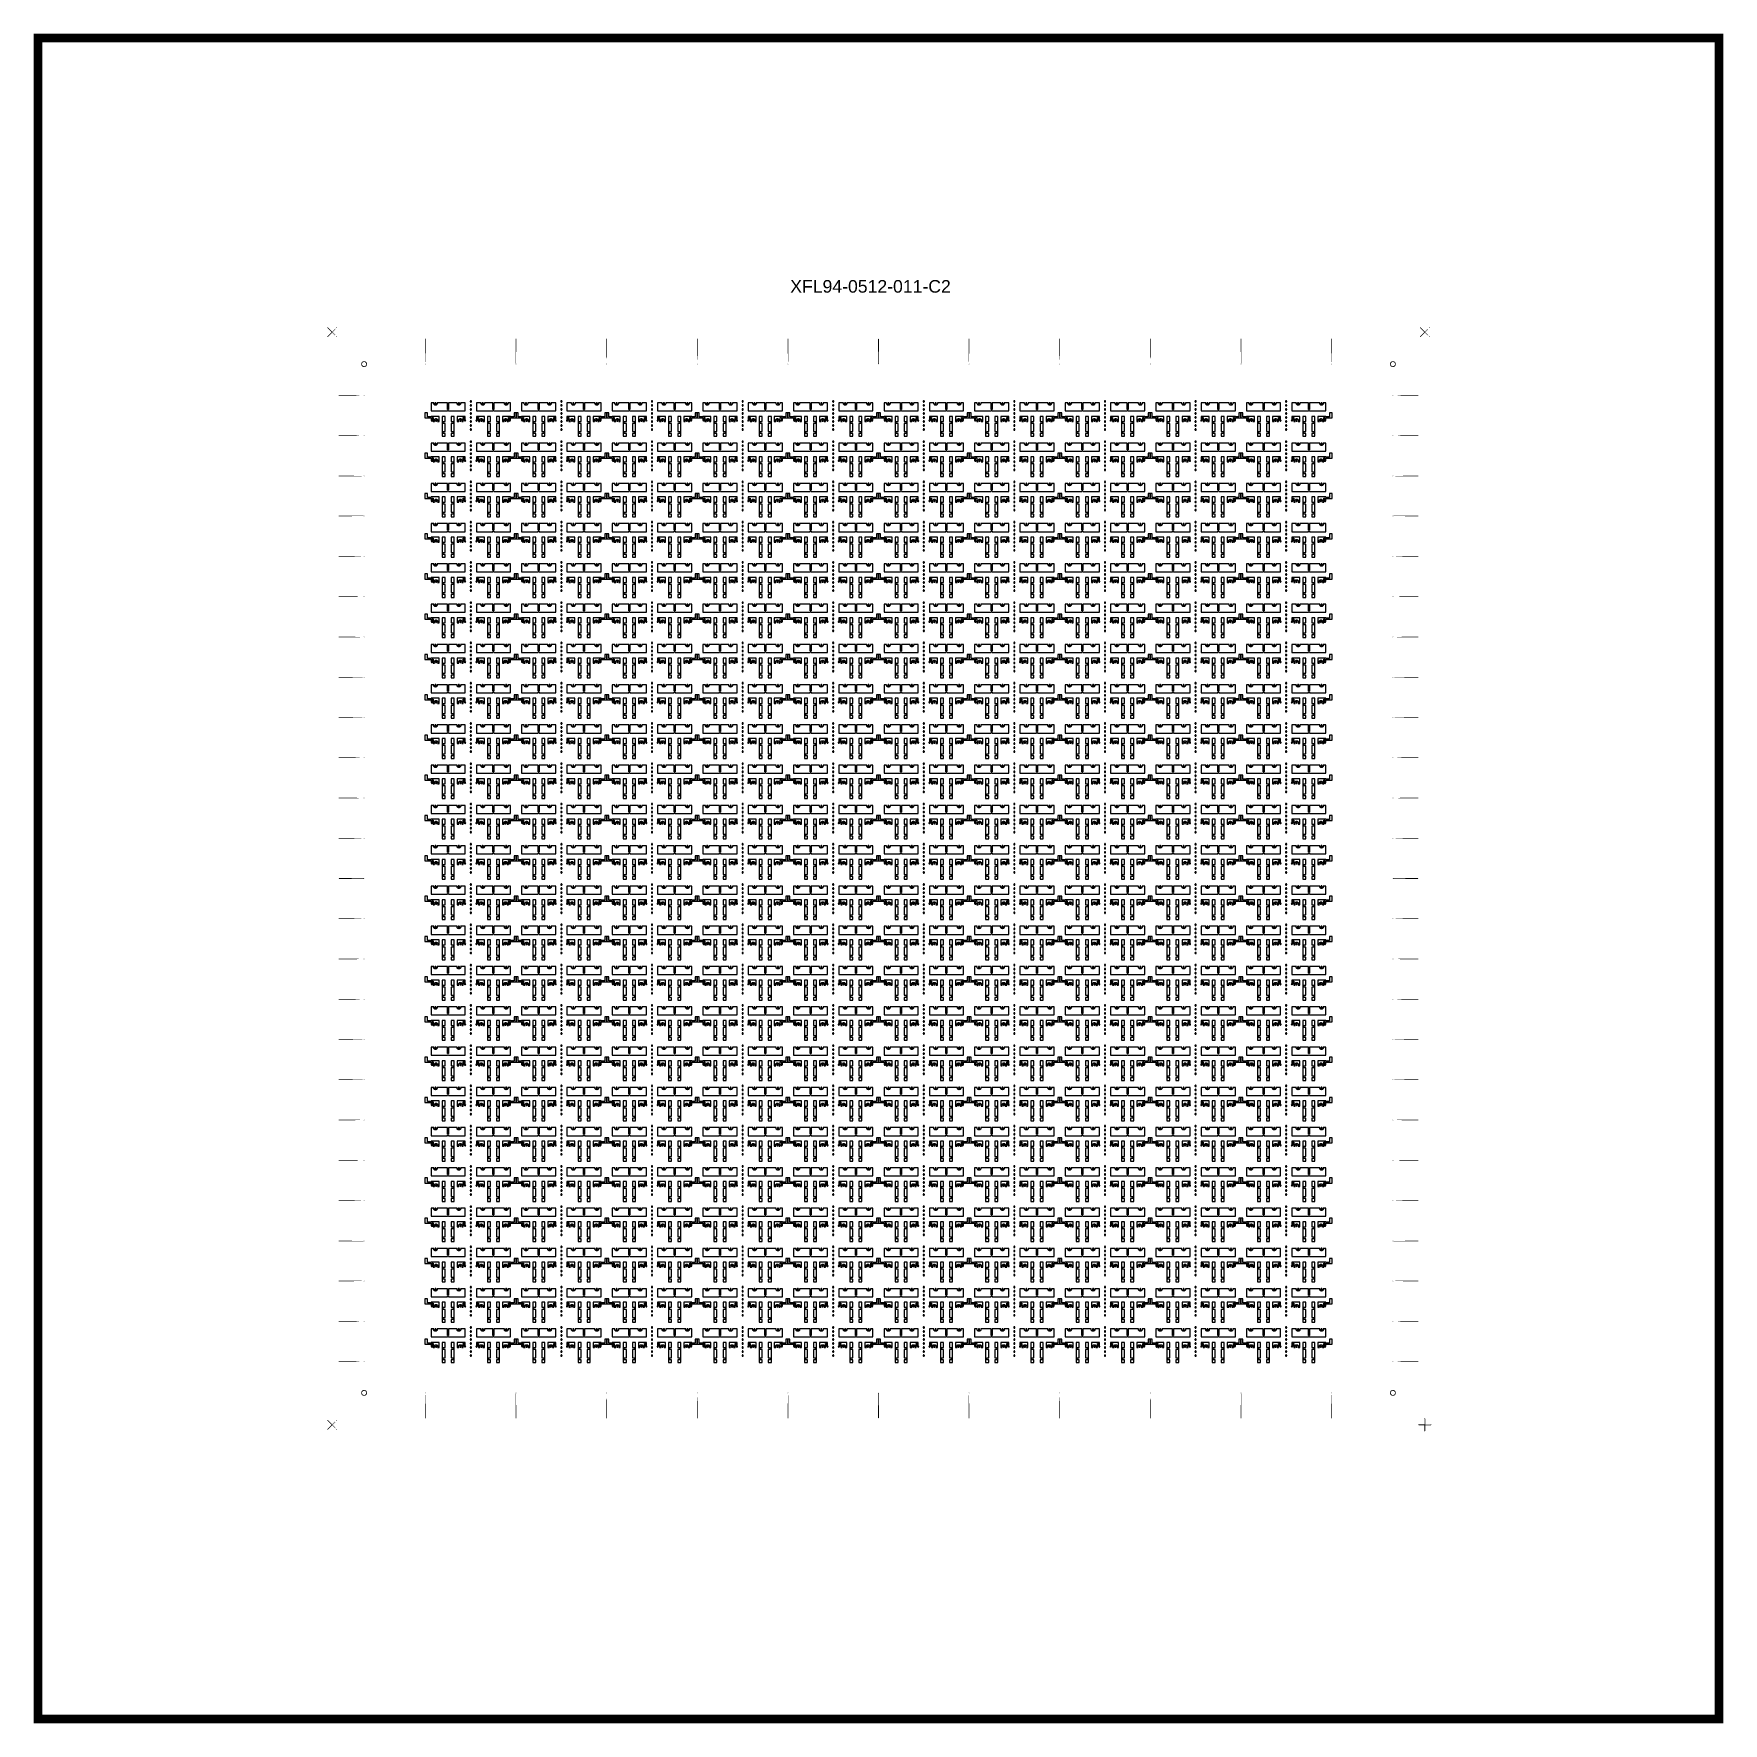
# Model space of a CAD drawing. Extents: x -100 to 100, y -100 to 100.
import ezdxf

# ---------------------------------------------------------------- set-up
doc = ezdxf.new("R2010")
doc.units = 0
doc.layers.get('0').update_dxf_attribs({"linetype": 'continuous'})
doc.layers.add('C2', color=7, linetype='continuous')
doc.styles.get("Standard").update_dxf_attribs({"font": 'ARIAL.TTF'})

msp = doc.modelspace()

# ---------------------------------------------------------------- texts
at = {"layer": 'C2'}
msp.add_text('XFL94-0512-011-C2', height=1.5, dxfattribs=at).set_placement((-10.5, 69.7))

# ---------------------------------------------------------------- blocks, each defined once
blk = doc.blocks.new('LDI_XFL94-0512-011_C2_B1')
at = {"layer": 'C2'}
for points in [[(-50.13, -53.59), (-51.14, -53.59), (-51.14, -54.37), (-51.26, -54.37), (-51.26, -53.59), (-52.51, -53.59), (-52.5, -53.64), (-52.5, -53.68), (-52.51, -53.72), (-52.53, -53.76), (-52.55, -53.8), (-52.59, -53.83), (-52.63, -53.85), (-52.67, -53.86), (-52.71, -53.87), (-52.76, -53.86), (-52.8, -53.85), (-52.84, -53.83), (-52.87, -53.8), (-52.9, -53.76), (-52.92, -53.72), (-52.93, -53.68), (-52.93, -53.64), (-52.92, -53.59), (-53.23, -53.59), (-53.23, -54.55), (-51.26, -54.55), (-51.26, -54.49), (-51.14, -54.49), (-51.14, -54.55), (-49.16, -54.55), (-49.16, -53.59), (-49.72, -53.59), (-49.71, -53.64), (-49.71, -53.68), (-49.72, -53.72), (-49.74, -53.76), (-49.76, -53.8), (-49.8, -53.83), (-49.84, -53.85), (-49.88, -53.86), (-49.92, -53.87), (-49.97, -53.86), (-50.01, -53.85), (-50.05, -53.83), (-50.08, -53.8), (-50.11, -53.76), (-50.13, -53.72), (-50.14, -53.68), (-50.14, -53.64), (-50.13, -53.59)], [(-52.71, -53.58), (-52.72, -53.58), (-52.73, -53.58), (-52.74, -53.58), (-52.75, -53.59), (-52.76, -53.59), (-52.77, -53.6), (-52.77, -53.61), (-52.78, -53.62), (-52.78, -53.62), (-52.79, -53.63), (-52.79, -53.64), (-52.79, -53.65), (-52.79, -53.66), (-52.79, -53.67), (-52.78, -53.68), (-52.78, -53.69), (-52.77, -53.7), (-52.77, -53.71), (-52.76, -53.71), (-52.75, -53.72), (-52.74, -53.72), (-52.73, -53.73), (-52.72, -53.73), (-52.71, -53.73), (-52.7, -53.73), (-52.69, -53.73), (-52.68, -53.72), (-52.68, -53.72), (-52.67, -53.71), (-52.66, -53.71), (-52.65, -53.7), (-52.65, -53.69), (-52.64, -53.68), (-52.64, -53.67), (-52.64, -53.66), (-52.64, -53.65), (-52.64, -53.64), (-52.64, -53.63), (-52.64, -53.62), (-52.65, -53.62), (-52.65, -53.61), (-52.66, -53.6), (-52.67, -53.59), (-52.68, -53.59), (-52.68, -53.58), (-52.69, -53.58), (-52.7, -53.58), (-52.71, -53.58)], [(-49.92, -53.58), (-49.93, -53.58), (-49.94, -53.58), (-49.95, -53.58), (-49.96, -53.59), (-49.97, -53.59), (-49.98, -53.6), (-49.98, -53.61), (-49.99, -53.62), (-49.99, -53.62), (-49.99, -53.63), (-50, -53.64), (-50, -53.65), (-50, -53.66), (-49.99, -53.67), (-49.99, -53.68), (-49.99, -53.69), (-49.98, -53.7), (-49.98, -53.71), (-49.97, -53.71), (-49.96, -53.72), (-49.95, -53.72), (-49.94, -53.73), (-49.93, -53.73), (-49.92, -53.73), (-49.91, -53.73), (-49.9, -53.73), (-49.89, -53.72), (-49.88, -53.72), (-49.88, -53.71), (-49.87, -53.71), (-49.86, -53.7), (-49.86, -53.69), (-49.85, -53.68), (-49.85, -53.67), (-49.85, -53.66), (-49.85, -53.65), (-49.85, -53.64), (-49.85, -53.63), (-49.85, -53.62), (-49.86, -53.62), (-49.86, -53.61), (-49.87, -53.6), (-49.88, -53.59), (-49.88, -53.59), (-49.89, -53.58), (-49.9, -53.58), (-49.91, -53.58), (-49.92, -53.58)], [(-48.5, -53.34), (-48.51, -53.34), (-48.52, -53.34), (-48.53, -53.34), (-48.54, -53.35), (-48.55, -53.35), (-48.56, -53.36), (-48.56, -53.37), (-48.57, -53.38), (-48.57, -53.38), (-48.58, -53.39), (-48.58, -53.4), (-48.58, -53.41), (-48.58, -53.42), (-48.58, -53.43), (-48.57, -53.44), (-48.57, -53.45), (-48.56, -53.46), (-48.56, -53.47), (-48.55, -53.47), (-48.54, -53.48), (-48.53, -53.48), (-48.52, -53.49), (-48.51, -53.49), (-48.5, -53.49), (-48.49, -53.49), (-48.48, -53.49), (-48.47, -53.48), (-48.47, -53.48), (-48.46, -53.47), (-48.45, -53.47), (-48.44, -53.46), (-48.44, -53.45), (-48.43, -53.44), (-48.43, -53.43), (-48.43, -53.42), (-48.43, -53.41), (-48.43, -53.4), (-48.43, -53.39), (-48.43, -53.38), (-48.44, -53.38), (-48.44, -53.37), (-48.45, -53.36), (-48.46, -53.35), (-48.47, -53.35), (-48.47, -53.34), (-48.48, -53.34), (-48.49, -53.34), (-48.5, -53.34)], [(-48.5, -53.82), (-48.51, -53.82), (-48.52, -53.82), (-48.53, -53.82), (-48.54, -53.83), (-48.55, -53.83), (-48.56, -53.84), (-48.56, -53.85), (-48.57, -53.85), (-48.57, -53.86), (-48.58, -53.87), (-48.58, -53.88), (-48.58, -53.89), (-48.58, -53.9), (-48.58, -53.91), (-48.57, -53.92), (-48.57, -53.93), (-48.56, -53.94), (-48.56, -53.95), (-48.55, -53.95), (-48.54, -53.96), (-48.53, -53.96), (-48.52, -53.96), (-48.51, -53.97), (-48.5, -53.97), (-48.49, -53.97), (-48.48, -53.96), (-48.47, -53.96), (-48.47, -53.96), (-48.46, -53.95), (-48.45, -53.95), (-48.44, -53.94), (-48.44, -53.93), (-48.43, -53.92), (-48.43, -53.91), (-48.43, -53.9), (-48.43, -53.89), (-48.43, -53.88), (-48.43, -53.87), (-48.43, -53.86), (-48.44, -53.85), (-48.44, -53.85), (-48.45, -53.84), (-48.46, -53.83), (-48.47, -53.83), (-48.47, -53.82), (-48.48, -53.82), (-48.49, -53.82), (-48.5, -53.82)], [(-47.29, -53.59), (-47.84, -53.59), (-47.84, -54.55), (-45.87, -54.55), (-45.87, -54.49), (-45.75, -54.49), (-45.75, -54.55), (-43.77, -54.55), (-43.77, -53.59), (-44.09, -53.59), (-44.08, -53.64), (-44.08, -53.68), (-44.09, -53.72), (-44.11, -53.76), (-44.14, -53.8), (-44.17, -53.83), (-44.21, -53.85), (-44.25, -53.86), (-44.29, -53.87), (-44.34, -53.86), (-44.38, -53.85), (-44.42, -53.83), (-44.45, -53.8), (-44.48, -53.76), (-44.5, -53.72), (-44.51, -53.68), (-44.51, -53.64), (-44.5, -53.59), (-45.75, -53.59), (-45.75, -54.37), (-45.87, -54.37), (-45.87, -53.59), (-46.88, -53.59), (-46.87, -53.64), (-46.87, -53.68), (-46.88, -53.72), (-46.9, -53.76), (-46.93, -53.8), (-46.96, -53.83), (-47, -53.85), (-47.04, -53.86), (-47.08, -53.87), (-47.13, -53.86), (-47.17, -53.85), (-47.21, -53.83), (-47.24, -53.8), (-47.27, -53.76), (-47.29, -53.72), (-47.3, -53.68), (-47.3, -53.64), (-47.29, -53.59)], [(-47.08, -53.58), (-47.09, -53.58), (-47.1, -53.58), (-47.11, -53.58), (-47.12, -53.59), (-47.13, -53.59), (-47.14, -53.6), (-47.14, -53.61), (-47.15, -53.62), (-47.15, -53.62), (-47.16, -53.63), (-47.16, -53.64), (-47.16, -53.65), (-47.16, -53.66), (-47.16, -53.67), (-47.15, -53.68), (-47.15, -53.69), (-47.14, -53.7), (-47.14, -53.71), (-47.13, -53.71), (-47.12, -53.72), (-47.11, -53.72), (-47.1, -53.73), (-47.09, -53.73), (-47.08, -53.73), (-47.07, -53.73), (-47.06, -53.73), (-47.06, -53.72), (-47.05, -53.72), (-47.04, -53.71), (-47.03, -53.71), (-47.02, -53.7), (-47.02, -53.69), (-47.01, -53.68), (-47.01, -53.67), (-47.01, -53.66), (-47.01, -53.65), (-47.01, -53.64), (-47.01, -53.63), (-47.01, -53.62), (-47.02, -53.62), (-47.02, -53.61), (-47.03, -53.6), (-47.04, -53.59), (-47.05, -53.59), (-47.06, -53.58), (-47.06, -53.58), (-47.07, -53.58), (-47.08, -53.58)], [(-44.29, -53.58), (-44.3, -53.58), (-44.31, -53.58), (-44.32, -53.58), (-44.33, -53.59), (-44.34, -53.59), (-44.35, -53.6), (-44.35, -53.61), (-44.36, -53.62), (-44.36, -53.62), (-44.37, -53.63), (-44.37, -53.64), (-44.37, -53.65), (-44.37, -53.66), (-44.37, -53.67), (-44.36, -53.68), (-44.36, -53.69), (-44.35, -53.7), (-44.35, -53.71), (-44.34, -53.71), (-44.33, -53.72), (-44.32, -53.72), (-44.31, -53.73), (-44.3, -53.73), (-44.29, -53.73), (-44.28, -53.73), (-44.27, -53.73), (-44.26, -53.72), (-44.26, -53.72), (-44.25, -53.71), (-44.24, -53.71), (-44.23, -53.7), (-44.23, -53.69), (-44.22, -53.68), (-44.22, -53.67), (-44.22, -53.66), (-44.22, -53.65), (-44.22, -53.64), (-44.22, -53.63), (-44.22, -53.62), (-44.23, -53.62), (-44.23, -53.61), (-44.24, -53.6), (-44.25, -53.59), (-44.26, -53.59), (-44.26, -53.58), (-44.27, -53.58), (-44.28, -53.58), (-44.29, -53.58)], [(-39.35, -53.59), (-40.36, -53.59), (-40.36, -54.37), (-40.48, -54.37), (-40.48, -53.59), (-41.73, -53.59), (-41.72, -53.64), (-41.72, -53.68), (-41.73, -53.72), (-41.75, -53.76), (-41.78, -53.8), (-41.81, -53.83), (-41.85, -53.85), (-41.89, -53.86), (-41.93, -53.87), (-41.98, -53.86), (-42.02, -53.85), (-42.06, -53.83), (-42.09, -53.8), (-42.12, -53.76), (-42.14, -53.72), (-42.15, -53.68), (-42.15, -53.64), (-42.14, -53.59), (-42.46, -53.59), (-42.46, -54.55), (-40.48, -54.55), (-40.48, -54.49), (-40.36, -54.49), (-40.36, -54.55), (-38.38, -54.55), (-38.38, -53.59), (-38.94, -53.59), (-38.93, -53.64), (-38.93, -53.68), (-38.94, -53.72), (-38.96, -53.76), (-38.99, -53.8), (-39.02, -53.83), (-39.06, -53.85), (-39.1, -53.86), (-39.14, -53.87), (-39.19, -53.86), (-39.23, -53.85), (-39.27, -53.83), (-39.3, -53.8), (-39.33, -53.76), (-39.35, -53.72), (-39.36, -53.68), (-39.36, -53.64), (-39.35, -53.59)], [(-41.93, -53.58), (-41.94, -53.58), (-41.95, -53.58), (-41.96, -53.58), (-41.97, -53.59), (-41.98, -53.59), (-41.99, -53.6), (-41.99, -53.61), (-42, -53.62), (-42, -53.62), (-42.01, -53.63), (-42.01, -53.64), (-42.01, -53.65), (-42.01, -53.66), (-42.01, -53.67), (-42, -53.68), (-42, -53.69), (-41.99, -53.7), (-41.99, -53.71), (-41.98, -53.71), (-41.97, -53.72), (-41.96, -53.72), (-41.95, -53.73), (-41.94, -53.73), (-41.93, -53.73), (-41.92, -53.73), (-41.91, -53.73), (-41.91, -53.72), (-41.9, -53.72), (-41.89, -53.71), (-41.88, -53.71), (-41.87, -53.7), (-41.87, -53.69), (-41.86, -53.68), (-41.86, -53.67), (-41.86, -53.66), (-41.86, -53.65), (-41.86, -53.64), (-41.86, -53.63), (-41.86, -53.62), (-41.87, -53.62), (-41.87, -53.61), (-41.88, -53.6), (-41.89, -53.59), (-41.9, -53.59), (-41.91, -53.58), (-41.91, -53.58), (-41.92, -53.58), (-41.93, -53.58)], [(-39.14, -53.58), (-39.15, -53.58), (-39.16, -53.58), (-39.17, -53.58), (-39.18, -53.59), (-39.19, -53.59), (-39.2, -53.6), (-39.2, -53.61), (-39.21, -53.62), (-39.21, -53.62), (-39.22, -53.63), (-39.22, -53.64), (-39.22, -53.65), (-39.22, -53.66), (-39.22, -53.67), (-39.21, -53.68), (-39.21, -53.69), (-39.2, -53.7), (-39.2, -53.71), (-39.19, -53.71), (-39.18, -53.72), (-39.17, -53.72), (-39.16, -53.73), (-39.15, -53.73), (-39.14, -53.73), (-39.13, -53.73), (-39.12, -53.73), (-39.12, -53.72), (-39.11, -53.72), (-39.1, -53.71), (-39.09, -53.71), (-39.08, -53.7), (-39.08, -53.69), (-39.07, -53.68), (-39.07, -53.67), (-39.07, -53.66), (-39.07, -53.65), (-39.07, -53.64), (-39.07, -53.63), (-39.07, -53.62), (-39.08, -53.62), (-39.08, -53.61), (-39.09, -53.6), (-39.1, -53.59), (-39.11, -53.59), (-39.12, -53.58), (-39.12, -53.58), (-39.13, -53.58), (-39.14, -53.58)], [(-37.72, -53.34), (-37.73, -53.34), (-37.74, -53.34), (-37.75, -53.34), (-37.76, -53.35), (-37.77, -53.35), (-37.78, -53.36), (-37.78, -53.37), (-37.79, -53.38), (-37.79, -53.38), (-37.8, -53.39), (-37.8, -53.4), (-37.8, -53.41), (-37.8, -53.42), (-37.8, -53.43), (-37.79, -53.44), (-37.79, -53.45), (-37.78, -53.46), (-37.78, -53.47), (-37.77, -53.47), (-37.76, -53.48), (-37.75, -53.48), (-37.74, -53.49), (-37.73, -53.49), (-37.72, -53.49), (-37.71, -53.49), (-37.71, -53.49), (-37.7, -53.48), (-37.69, -53.48), (-37.68, -53.47), (-37.67, -53.47), (-37.67, -53.46), (-37.66, -53.45), (-37.66, -53.44), (-37.65, -53.43), (-37.65, -53.42), (-37.65, -53.41), (-37.65, -53.4), (-37.65, -53.39), (-37.66, -53.38), (-37.66, -53.38), (-37.67, -53.37), (-37.67, -53.36), (-37.68, -53.35), (-37.69, -53.35), (-37.7, -53.34), (-37.71, -53.34), (-37.71, -53.34), (-37.72, -53.34)], [(-37.72, -53.82), (-37.73, -53.82), (-37.74, -53.82), (-37.75, -53.82), (-37.76, -53.83), (-37.77, -53.83), (-37.78, -53.84), (-37.78, -53.85), (-37.79, -53.85), (-37.79, -53.86), (-37.8, -53.87), (-37.8, -53.88), (-37.8, -53.89), (-37.8, -53.9), (-37.8, -53.91), (-37.79, -53.92), (-37.79, -53.93), (-37.78, -53.94), (-37.78, -53.95), (-37.77, -53.95), (-37.76, -53.96), (-37.75, -53.96), (-37.74, -53.96), (-37.73, -53.97), (-37.72, -53.97), (-37.71, -53.97), (-37.71, -53.96), (-37.7, -53.96), (-37.69, -53.96), (-37.68, -53.95), (-37.67, -53.95), (-37.67, -53.94), (-37.66, -53.93), (-37.66, -53.92), (-37.65, -53.91), (-37.65, -53.9), (-37.65, -53.89), (-37.65, -53.88), (-37.65, -53.87), (-37.66, -53.86), (-37.66, -53.85), (-37.67, -53.85), (-37.67, -53.84), (-37.68, -53.83), (-37.69, -53.83), (-37.7, -53.82), (-37.71, -53.82), (-37.71, -53.82), (-37.72, -53.82)], [(-36.51, -53.59), (-37.07, -53.59), (-37.07, -54.55), (-35.09, -54.55), (-35.09, -54.49), (-34.97, -54.49), (-34.97, -54.55), (-32.99, -54.55), (-32.99, -53.59), (-33.31, -53.59), (-33.3, -53.64), (-33.3, -53.68), (-33.31, -53.72), (-33.33, -53.76), (-33.36, -53.8), (-33.39, -53.83), (-33.43, -53.85), (-33.47, -53.86), (-33.51, -53.87), (-33.56, -53.86), (-33.6, -53.85), (-33.64, -53.83), (-33.67, -53.8), (-33.7, -53.76), (-33.72, -53.72), (-33.73, -53.68), (-33.73, -53.64), (-33.72, -53.59), (-34.97, -53.59), (-34.97, -54.37), (-35.09, -54.37), (-35.09, -53.59), (-36.1, -53.59), (-36.09, -53.64), (-36.09, -53.68), (-36.1, -53.72), (-36.12, -53.76), (-36.15, -53.8), (-36.18, -53.83), (-36.22, -53.85), (-36.26, -53.86), (-36.31, -53.87), (-36.35, -53.86), (-36.39, -53.85), (-36.43, -53.83), (-36.46, -53.8), (-36.49, -53.76), (-36.51, -53.72), (-36.52, -53.68), (-36.52, -53.64), (-36.51, -53.59)], [(-36.31, -53.58), (-36.32, -53.58), (-36.32, -53.58), (-36.33, -53.58), (-36.34, -53.59), (-36.35, -53.59), (-36.36, -53.6), (-36.36, -53.61), (-36.37, -53.62), (-36.37, -53.62), (-36.38, -53.63), (-36.38, -53.64), (-36.38, -53.65), (-36.38, -53.66), (-36.38, -53.67), (-36.37, -53.68), (-36.37, -53.69), (-36.36, -53.7), (-36.36, -53.71), (-36.35, -53.71), (-36.34, -53.72), (-36.33, -53.72), (-36.32, -53.73), (-36.32, -53.73), (-36.31, -53.73), (-36.3, -53.73), (-36.29, -53.73), (-36.28, -53.72), (-36.27, -53.72), (-36.26, -53.71), (-36.25, -53.71), (-36.25, -53.7), (-36.24, -53.69), (-36.24, -53.68), (-36.23, -53.67), (-36.23, -53.66), (-36.23, -53.65), (-36.23, -53.64), (-36.23, -53.63), (-36.24, -53.62), (-36.24, -53.62), (-36.25, -53.61), (-36.25, -53.6), (-36.26, -53.59), (-36.27, -53.59), (-36.28, -53.58), (-36.29, -53.58), (-36.3, -53.58), (-36.31, -53.58)], [(-33.51, -53.58), (-33.52, -53.58), (-33.53, -53.58), (-33.54, -53.58), (-33.55, -53.59), (-33.56, -53.59), (-33.57, -53.6), (-33.57, -53.61), (-33.58, -53.62), (-33.58, -53.62), (-33.59, -53.63), (-33.59, -53.64), (-33.59, -53.65), (-33.59, -53.66), (-33.59, -53.67), (-33.58, -53.68), (-33.58, -53.69), (-33.57, -53.7), (-33.57, -53.71), (-33.56, -53.71), (-33.55, -53.72), (-33.54, -53.72), (-33.53, -53.73), (-33.52, -53.73), (-33.51, -53.73), (-33.51, -53.73), (-33.5, -53.73), (-33.49, -53.72), (-33.48, -53.72), (-33.47, -53.71), (-33.46, -53.71), (-33.46, -53.7), (-33.45, -53.69), (-33.45, -53.68), (-33.44, -53.67), (-33.44, -53.66), (-33.44, -53.65), (-33.44, -53.64), (-33.44, -53.63), (-33.45, -53.62), (-33.45, -53.62), (-33.46, -53.61), (-33.46, -53.6), (-33.47, -53.59), (-33.48, -53.59), (-33.49, -53.58), (-33.5, -53.58), (-33.51, -53.58), (-33.51, -53.58)], [(-28.57, -53.59), (-29.58, -53.59), (-29.58, -54.37), (-29.7, -54.37), (-29.7, -53.59), (-30.95, -53.59), (-30.94, -53.64), (-30.94, -53.68), (-30.95, -53.72), (-30.97, -53.76), (-31, -53.8), (-31.03, -53.83), (-31.07, -53.85), (-31.11, -53.86), (-31.16, -53.87), (-31.2, -53.86), (-31.24, -53.85), (-31.28, -53.83), (-31.31, -53.8), (-31.34, -53.76), (-31.36, -53.72), (-31.37, -53.68), (-31.37, -53.64), (-31.36, -53.59), (-31.68, -53.59), (-31.68, -54.55), (-29.7, -54.55), (-29.7, -54.49), (-29.58, -54.49), (-29.58, -54.55), (-27.6, -54.55), (-27.6, -53.59), (-28.16, -53.59), (-28.15, -53.64), (-28.15, -53.68), (-28.16, -53.72), (-28.18, -53.76), (-28.21, -53.8), (-28.24, -53.83), (-28.28, -53.85), (-28.32, -53.86), (-28.37, -53.87), (-28.41, -53.86), (-28.45, -53.85), (-28.49, -53.83), (-28.52, -53.8), (-28.55, -53.76), (-28.57, -53.72), (-28.58, -53.68), (-28.58, -53.64), (-28.57, -53.59)], [(-31.16, -53.58), (-31.17, -53.58), (-31.18, -53.58), (-31.18, -53.58), (-31.19, -53.59), (-31.2, -53.59), (-31.21, -53.6), (-31.22, -53.61), (-31.22, -53.62), (-31.22, -53.62), (-31.23, -53.63), (-31.23, -53.64), (-31.23, -53.65), (-31.23, -53.66), (-31.23, -53.67), (-31.22, -53.68), (-31.22, -53.69), (-31.22, -53.7), (-31.21, -53.71), (-31.2, -53.71), (-31.19, -53.72), (-31.18, -53.72), (-31.18, -53.73), (-31.17, -53.73), (-31.16, -53.73), (-31.15, -53.73), (-31.14, -53.73), (-31.13, -53.72), (-31.12, -53.72), (-31.11, -53.71), (-31.1, -53.71), (-31.1, -53.7), (-31.09, -53.69), (-31.09, -53.68), (-31.08, -53.67), (-31.08, -53.66), (-31.08, -53.65), (-31.08, -53.64), (-31.08, -53.63), (-31.09, -53.62), (-31.09, -53.62), (-31.1, -53.61), (-31.1, -53.6), (-31.11, -53.59), (-31.12, -53.59), (-31.13, -53.58), (-31.14, -53.58), (-31.15, -53.58), (-31.16, -53.58)], [(-28.37, -53.58), (-28.38, -53.58), (-28.38, -53.58), (-28.39, -53.58), (-28.4, -53.59), (-28.41, -53.59), (-28.42, -53.6), (-28.42, -53.61), (-28.43, -53.62), (-28.43, -53.62), (-28.44, -53.63), (-28.44, -53.64), (-28.44, -53.65), (-28.44, -53.66), (-28.44, -53.67), (-28.43, -53.68), (-28.43, -53.69), (-28.42, -53.7), (-28.42, -53.71), (-28.41, -53.71), (-28.4, -53.72), (-28.39, -53.72), (-28.38, -53.73), (-28.38, -53.73), (-28.37, -53.73), (-28.36, -53.73), (-28.35, -53.73), (-28.34, -53.72), (-28.33, -53.72), (-28.32, -53.71), (-28.31, -53.71), (-28.31, -53.7), (-28.3, -53.69), (-28.3, -53.68), (-28.29, -53.67), (-28.29, -53.66), (-28.29, -53.65), (-28.29, -53.64), (-28.29, -53.63), (-28.3, -53.62), (-28.3, -53.62), (-28.31, -53.61), (-28.31, -53.6), (-28.32, -53.59), (-28.33, -53.59), (-28.34, -53.58), (-28.35, -53.58), (-28.36, -53.58), (-28.37, -53.58)], [(-26.95, -53.34), (-26.96, -53.34), (-26.97, -53.34), (-26.97, -53.34), (-26.98, -53.35), (-26.99, -53.35), (-27, -53.36), (-27.01, -53.37), (-27.01, -53.38), (-27.02, -53.38), (-27.02, -53.39), (-27.02, -53.4), (-27.02, -53.41), (-27.02, -53.42), (-27.02, -53.43), (-27.02, -53.44), (-27.01, -53.45), (-27.01, -53.46), (-27, -53.47), (-26.99, -53.47), (-26.98, -53.48), (-26.97, -53.48), (-26.97, -53.49), (-26.96, -53.49), (-26.95, -53.49), (-26.94, -53.49), (-26.93, -53.49), (-26.92, -53.48), (-26.91, -53.48), (-26.9, -53.47), (-26.89, -53.47), (-26.89, -53.46), (-26.88, -53.45), (-26.88, -53.44), (-26.87, -53.43), (-26.87, -53.42), (-26.87, -53.41), (-26.87, -53.4), (-26.87, -53.39), (-26.88, -53.38), (-26.88, -53.38), (-26.89, -53.37), (-26.89, -53.36), (-26.9, -53.35), (-26.91, -53.35), (-26.92, -53.34), (-26.93, -53.34), (-26.94, -53.34), (-26.95, -53.34)], [(-26.95, -53.82), (-26.96, -53.82), (-26.97, -53.82), (-26.97, -53.82), (-26.98, -53.83), (-26.99, -53.83), (-27, -53.84), (-27.01, -53.85), (-27.01, -53.85), (-27.02, -53.86), (-27.02, -53.87), (-27.02, -53.88), (-27.02, -53.89), (-27.02, -53.9), (-27.02, -53.91), (-27.02, -53.92), (-27.01, -53.93), (-27.01, -53.94), (-27, -53.95), (-26.99, -53.95), (-26.98, -53.96), (-26.97, -53.96), (-26.97, -53.96), (-26.96, -53.97), (-26.95, -53.97), (-26.94, -53.97), (-26.93, -53.96), (-26.92, -53.96), (-26.91, -53.96), (-26.9, -53.95), (-26.89, -53.95), (-26.89, -53.94), (-26.88, -53.93), (-26.88, -53.92), (-26.87, -53.91), (-26.87, -53.9), (-26.87, -53.89), (-26.87, -53.88), (-26.87, -53.87), (-26.88, -53.86), (-26.88, -53.85), (-26.89, -53.85), (-26.89, -53.84), (-26.9, -53.83), (-26.91, -53.83), (-26.92, -53.82), (-26.93, -53.82), (-26.94, -53.82), (-26.95, -53.82)], [(-25.73, -53.59), (-26.29, -53.59), (-26.29, -54.55), (-24.31, -54.55), (-24.31, -54.49), (-24.19, -54.49), (-24.19, -54.55), (-22.22, -54.55), (-22.22, -53.59), (-22.53, -53.59), (-22.52, -53.64), (-22.52, -53.68), (-22.53, -53.72), (-22.55, -53.76), (-22.58, -53.8), (-22.61, -53.83), (-22.65, -53.85), (-22.69, -53.86), (-22.74, -53.87), (-22.78, -53.86), (-22.82, -53.85), (-22.86, -53.83), (-22.89, -53.8), (-22.92, -53.76), (-22.94, -53.72), (-22.95, -53.68), (-22.95, -53.64), (-22.94, -53.59), (-24.19, -53.59), (-24.19, -54.37), (-24.31, -54.37), (-24.31, -53.59), (-25.32, -53.59), (-25.31, -53.64), (-25.31, -53.68), (-25.32, -53.72), (-25.34, -53.76), (-25.37, -53.8), (-25.4, -53.83), (-25.44, -53.85), (-25.48, -53.86), (-25.53, -53.87), (-25.57, -53.86), (-25.61, -53.85), (-25.65, -53.83), (-25.69, -53.8), (-25.71, -53.76), (-25.73, -53.72), (-25.74, -53.68), (-25.74, -53.64), (-25.73, -53.59)], [(-25.53, -53.58), (-25.54, -53.58), (-25.55, -53.58), (-25.56, -53.58), (-25.56, -53.59), (-25.57, -53.59), (-25.58, -53.6), (-25.59, -53.61), (-25.59, -53.62), (-25.6, -53.62), (-25.6, -53.63), (-25.6, -53.64), (-25.6, -53.65), (-25.6, -53.66), (-25.6, -53.67), (-25.6, -53.68), (-25.59, -53.69), (-25.59, -53.7), (-25.58, -53.71), (-25.57, -53.71), (-25.56, -53.72), (-25.56, -53.72), (-25.55, -53.73), (-25.54, -53.73), (-25.53, -53.73), (-25.52, -53.73), (-25.51, -53.73), (-25.5, -53.72), (-25.49, -53.72), (-25.48, -53.71), (-25.47, -53.71), (-25.47, -53.7), (-25.46, -53.69), (-25.46, -53.68), (-25.45, -53.67), (-25.45, -53.66), (-25.45, -53.65), (-25.45, -53.64), (-25.45, -53.63), (-25.46, -53.62), (-25.46, -53.62), (-25.47, -53.61), (-25.47, -53.6), (-25.48, -53.59), (-25.49, -53.59), (-25.5, -53.58), (-25.51, -53.58), (-25.52, -53.58), (-25.53, -53.58)], [(-22.74, -53.58), (-22.75, -53.58), (-22.76, -53.58), (-22.77, -53.58), (-22.77, -53.59), (-22.78, -53.59), (-22.79, -53.6), (-22.8, -53.61), (-22.8, -53.62), (-22.81, -53.62), (-22.81, -53.63), (-22.81, -53.64), (-22.81, -53.65), (-22.81, -53.66), (-22.81, -53.67), (-22.81, -53.68), (-22.8, -53.69), (-22.8, -53.7), (-22.79, -53.71), (-22.78, -53.71), (-22.77, -53.72), (-22.77, -53.72), (-22.76, -53.73), (-22.75, -53.73), (-22.74, -53.73), (-22.73, -53.73), (-22.72, -53.73), (-22.71, -53.72), (-22.7, -53.72), (-22.69, -53.71), (-22.68, -53.71), (-22.68, -53.7), (-22.67, -53.69), (-22.67, -53.68), (-22.66, -53.67), (-22.66, -53.66), (-22.66, -53.65), (-22.66, -53.64), (-22.66, -53.63), (-22.67, -53.62), (-22.67, -53.62), (-22.68, -53.61), (-22.68, -53.6), (-22.69, -53.59), (-22.7, -53.59), (-22.71, -53.58), (-22.72, -53.58), (-22.73, -53.58), (-22.74, -53.58)], [(-17.79, -53.59), (-18.8, -53.59), (-18.8, -54.37), (-18.92, -54.37), (-18.92, -53.59), (-20.17, -53.59), (-20.16, -53.64), (-20.16, -53.68), (-20.17, -53.72), (-20.19, -53.76), (-20.22, -53.8), (-20.25, -53.83), (-20.29, -53.85), (-20.33, -53.86), (-20.38, -53.87), (-20.42, -53.86), (-20.46, -53.85), (-20.5, -53.83), (-20.54, -53.8), (-20.56, -53.76), (-20.58, -53.72), (-20.59, -53.68), (-20.59, -53.64), (-20.58, -53.59), (-20.9, -53.59), (-20.9, -54.55), (-18.92, -54.55), (-18.92, -54.49), (-18.8, -54.49), (-18.8, -54.55), (-16.83, -54.55), (-16.83, -53.59), (-17.38, -53.59), (-17.37, -53.64), (-17.37, -53.68), (-17.38, -53.72), (-17.4, -53.76), (-17.43, -53.8), (-17.46, -53.83), (-17.5, -53.85), (-17.54, -53.86), (-17.59, -53.87), (-17.63, -53.86), (-17.67, -53.85), (-17.71, -53.83), (-17.74, -53.8), (-17.77, -53.76), (-17.79, -53.72), (-17.8, -53.68), (-17.8, -53.64), (-17.79, -53.59)], [(-20.38, -53.58), (-20.39, -53.58), (-20.4, -53.58), (-20.41, -53.58), (-20.41, -53.59), (-20.42, -53.59), (-20.43, -53.6), (-20.44, -53.61), (-20.44, -53.62), (-20.45, -53.62), (-20.45, -53.63), (-20.45, -53.64), (-20.45, -53.65), (-20.45, -53.66), (-20.45, -53.67), (-20.45, -53.68), (-20.44, -53.69), (-20.44, -53.7), (-20.43, -53.71), (-20.42, -53.71), (-20.41, -53.72), (-20.41, -53.72), (-20.4, -53.73), (-20.39, -53.73), (-20.38, -53.73), (-20.37, -53.73), (-20.36, -53.73), (-20.35, -53.72), (-20.34, -53.72), (-20.33, -53.71), (-20.32, -53.71), (-20.32, -53.7), (-20.31, -53.69), (-20.31, -53.68), (-20.3, -53.67), (-20.3, -53.66), (-20.3, -53.65), (-20.3, -53.64), (-20.3, -53.63), (-20.31, -53.62), (-20.31, -53.62), (-20.32, -53.61), (-20.32, -53.6), (-20.33, -53.59), (-20.34, -53.59), (-20.35, -53.58), (-20.36, -53.58), (-20.37, -53.58), (-20.38, -53.58)], [(-17.59, -53.58), (-17.6, -53.58), (-17.61, -53.58), (-17.62, -53.58), (-17.62, -53.59), (-17.63, -53.59), (-17.64, -53.6), (-17.65, -53.61), (-17.65, -53.62), (-17.66, -53.62), (-17.66, -53.63), (-17.66, -53.64), (-17.66, -53.65), (-17.66, -53.66), (-17.66, -53.67), (-17.66, -53.68), (-17.65, -53.69), (-17.65, -53.7), (-17.64, -53.71), (-17.63, -53.71), (-17.62, -53.72), (-17.62, -53.72), (-17.61, -53.73), (-17.6, -53.73), (-17.59, -53.73), (-17.58, -53.73), (-17.57, -53.73), (-17.56, -53.72), (-17.55, -53.72), (-17.54, -53.71), (-17.53, -53.71), (-17.53, -53.7), (-17.52, -53.69), (-17.52, -53.68), (-17.51, -53.67), (-17.51, -53.66), (-17.51, -53.65), (-17.51, -53.64), (-17.51, -53.63), (-17.52, -53.62), (-17.52, -53.62), (-17.53, -53.61), (-17.53, -53.6), (-17.54, -53.59), (-17.55, -53.59), (-17.56, -53.58), (-17.57, -53.58), (-17.58, -53.58), (-17.59, -53.58)], [(-16.17, -53.34), (-16.18, -53.34), (-16.19, -53.34), (-16.2, -53.34), (-16.21, -53.35), (-16.21, -53.35), (-16.22, -53.36), (-16.23, -53.37), (-16.23, -53.38), (-16.24, -53.38), (-16.24, -53.39), (-16.24, -53.4), (-16.24, -53.41), (-16.24, -53.42), (-16.24, -53.43), (-16.24, -53.44), (-16.23, -53.45), (-16.23, -53.46), (-16.22, -53.47), (-16.21, -53.47), (-16.21, -53.48), (-16.2, -53.48), (-16.19, -53.49), (-16.18, -53.49), (-16.17, -53.49), (-16.16, -53.49), (-16.15, -53.49), (-16.14, -53.48), (-16.13, -53.48), (-16.12, -53.47), (-16.11, -53.47), (-16.11, -53.46), (-16.1, -53.45), (-16.1, -53.44), (-16.1, -53.43), (-16.09, -53.42), (-16.09, -53.41), (-16.09, -53.4), (-16.1, -53.39), (-16.1, -53.38), (-16.1, -53.38), (-16.11, -53.37), (-16.11, -53.36), (-16.12, -53.35), (-16.13, -53.35), (-16.14, -53.34), (-16.15, -53.34), (-16.16, -53.34), (-16.17, -53.34)], [(-16.17, -53.82), (-16.18, -53.82), (-16.19, -53.82), (-16.2, -53.82), (-16.21, -53.83), (-16.21, -53.83), (-16.22, -53.84), (-16.23, -53.85), (-16.23, -53.85), (-16.24, -53.86), (-16.24, -53.87), (-16.24, -53.88), (-16.24, -53.89), (-16.24, -53.9), (-16.24, -53.91), (-16.24, -53.92), (-16.23, -53.93), (-16.23, -53.94), (-16.22, -53.95), (-16.21, -53.95), (-16.21, -53.96), (-16.2, -53.96), (-16.19, -53.96), (-16.18, -53.97), (-16.17, -53.97), (-16.16, -53.97), (-16.15, -53.96), (-16.14, -53.96), (-16.13, -53.96), (-16.12, -53.95), (-16.11, -53.95), (-16.11, -53.94), (-16.1, -53.93), (-16.1, -53.92), (-16.1, -53.91), (-16.09, -53.9), (-16.09, -53.89), (-16.09, -53.88), (-16.1, -53.87), (-16.1, -53.86), (-16.1, -53.85), (-16.11, -53.85), (-16.11, -53.84), (-16.12, -53.83), (-16.13, -53.83), (-16.14, -53.82), (-16.15, -53.82), (-16.16, -53.82), (-16.17, -53.82)], [(-14.96, -53.59), (-15.51, -53.59), (-15.51, -54.55), (-13.53, -54.55), (-13.53, -54.49), (-13.41, -54.49), (-13.41, -54.55), (-11.44, -54.55), (-11.44, -53.59), (-11.75, -53.59), (-11.74, -53.64), (-11.74, -53.68), (-11.75, -53.72), (-11.77, -53.76), (-11.8, -53.8), (-11.83, -53.83), (-11.87, -53.85), (-11.91, -53.86), (-11.96, -53.87), (-12, -53.86), (-12.04, -53.85), (-12.08, -53.83), (-12.12, -53.8), (-12.14, -53.76), (-12.16, -53.72), (-12.17, -53.68), (-12.17, -53.64), (-12.17, -53.59), (-13.41, -53.59), (-13.41, -54.37), (-13.53, -54.37), (-13.53, -53.59), (-14.54, -53.59), (-14.53, -53.64), (-14.53, -53.68), (-14.54, -53.72), (-14.56, -53.76), (-14.59, -53.8), (-14.62, -53.83), (-14.66, -53.85), (-14.7, -53.86), (-14.75, -53.87), (-14.79, -53.86), (-14.83, -53.85), (-14.87, -53.83), (-14.91, -53.8), (-14.93, -53.76), (-14.95, -53.72), (-14.96, -53.68), (-14.96, -53.64), (-14.96, -53.59)], [(-14.75, -53.58), (-14.76, -53.58), (-14.77, -53.58), (-14.78, -53.58), (-14.79, -53.59), (-14.79, -53.59), (-14.8, -53.6), (-14.81, -53.61), (-14.81, -53.62), (-14.82, -53.62), (-14.82, -53.63), (-14.82, -53.64), (-14.82, -53.65), (-14.82, -53.66), (-14.82, -53.67), (-14.82, -53.68), (-14.81, -53.69), (-14.81, -53.7), (-14.8, -53.71), (-14.79, -53.71), (-14.79, -53.72), (-14.78, -53.72), (-14.77, -53.73), (-14.76, -53.73), (-14.75, -53.73), (-14.74, -53.73), (-14.73, -53.73), (-14.72, -53.72), (-14.71, -53.72), (-14.7, -53.71), (-14.7, -53.71), (-14.69, -53.7), (-14.68, -53.69), (-14.68, -53.68), (-14.68, -53.67), (-14.67, -53.66), (-14.67, -53.65), (-14.67, -53.64), (-14.68, -53.63), (-14.68, -53.62), (-14.68, -53.62), (-14.69, -53.61), (-14.7, -53.6), (-14.7, -53.59), (-14.71, -53.59), (-14.72, -53.58), (-14.73, -53.58), (-14.74, -53.58), (-14.75, -53.58)], [(-11.96, -53.58), (-11.97, -53.58), (-11.98, -53.58), (-11.99, -53.58), (-12, -53.59), (-12, -53.59), (-12.01, -53.6), (-12.02, -53.61), (-12.02, -53.62), (-12.03, -53.62), (-12.03, -53.63), (-12.03, -53.64), (-12.03, -53.65), (-12.03, -53.66), (-12.03, -53.67), (-12.03, -53.68), (-12.02, -53.69), (-12.02, -53.7), (-12.01, -53.71), (-12, -53.71), (-12, -53.72), (-11.99, -53.72), (-11.98, -53.73), (-11.97, -53.73), (-11.96, -53.73), (-11.95, -53.73), (-11.94, -53.73), (-11.93, -53.72), (-11.92, -53.72), (-11.91, -53.71), (-11.91, -53.71), (-11.9, -53.7), (-11.89, -53.69), (-11.89, -53.68), (-11.89, -53.67), (-11.88, -53.66), (-11.88, -53.65), (-11.88, -53.64), (-11.89, -53.63), (-11.89, -53.62), (-11.89, -53.62), (-11.9, -53.61), (-11.91, -53.6), (-11.91, -53.59), (-11.92, -53.59), (-11.93, -53.58), (-11.94, -53.58), (-11.95, -53.58), (-11.96, -53.58)], [(-7.02, -53.59), (-8.02, -53.59), (-8.02, -54.37), (-8.14, -54.37), (-8.14, -53.59), (-9.39, -53.59), (-9.38, -53.64), (-9.39, -53.68), (-9.4, -53.72), (-9.41, -53.76), (-9.44, -53.8), (-9.47, -53.83), (-9.51, -53.85), (-9.55, -53.86), (-9.6, -53.87), (-9.64, -53.86), (-9.69, -53.85), (-9.72, -53.83), (-9.76, -53.8), (-9.78, -53.76), (-9.8, -53.72), (-9.81, -53.68), (-9.81, -53.64), (-9.81, -53.59), (-10.12, -53.59), (-10.12, -54.55), (-8.14, -54.55), (-8.14, -54.49), (-8.02, -54.49), (-8.02, -54.55), (-6.05, -54.55), (-6.05, -53.59), (-6.6, -53.59), (-6.59, -53.64), (-6.59, -53.68), (-6.6, -53.72), (-6.62, -53.76), (-6.65, -53.8), (-6.68, -53.83), (-6.72, -53.85), (-6.76, -53.86), (-6.81, -53.87), (-6.85, -53.86), (-6.89, -53.85), (-6.93, -53.83), (-6.97, -53.8), (-6.99, -53.76), (-7.01, -53.72), (-7.02, -53.68), (-7.02, -53.64), (-7.02, -53.59)], [(-9.6, -53.58), (-9.61, -53.58), (-9.62, -53.58), (-9.63, -53.58), (-9.64, -53.59), (-9.64, -53.59), (-9.65, -53.6), (-9.66, -53.61), (-9.66, -53.62), (-9.67, -53.62), (-9.67, -53.63), (-9.67, -53.64), (-9.67, -53.65), (-9.67, -53.66), (-9.67, -53.67), (-9.67, -53.68), (-9.66, -53.69), (-9.66, -53.7), (-9.65, -53.71), (-9.64, -53.71), (-9.64, -53.72), (-9.63, -53.72), (-9.62, -53.73), (-9.61, -53.73), (-9.6, -53.73), (-9.59, -53.73), (-9.58, -53.73), (-9.57, -53.72), (-9.56, -53.72), (-9.55, -53.71), (-9.55, -53.71), (-9.54, -53.7), (-9.53, -53.69), (-9.53, -53.68), (-9.53, -53.67), (-9.52, -53.66), (-9.52, -53.65), (-9.52, -53.64), (-9.53, -53.63), (-9.53, -53.62), (-9.53, -53.62), (-9.54, -53.61), (-9.55, -53.6), (-9.55, -53.59), (-9.56, -53.59), (-9.57, -53.58), (-9.58, -53.58), (-9.59, -53.58), (-9.6, -53.58)], [(-6.81, -53.58), (-6.82, -53.58), (-6.83, -53.58), (-6.84, -53.58), (-6.85, -53.59), (-6.85, -53.59), (-6.86, -53.6), (-6.87, -53.61), (-6.87, -53.62), (-6.88, -53.62), (-6.88, -53.63), (-6.88, -53.64), (-6.88, -53.65), (-6.88, -53.66), (-6.88, -53.67), (-6.88, -53.68), (-6.87, -53.69), (-6.87, -53.7), (-6.86, -53.71), (-6.85, -53.71), (-6.85, -53.72), (-6.84, -53.72), (-6.83, -53.73), (-6.82, -53.73), (-6.81, -53.73), (-6.8, -53.73), (-6.79, -53.73), (-6.78, -53.72), (-6.77, -53.72), (-6.76, -53.71), (-6.76, -53.71), (-6.75, -53.7), (-6.74, -53.69), (-6.74, -53.68), (-6.74, -53.67), (-6.73, -53.66), (-6.73, -53.65), (-6.73, -53.64), (-6.74, -53.63), (-6.74, -53.62), (-6.74, -53.62), (-6.75, -53.61), (-6.76, -53.6), (-6.76, -53.59), (-6.77, -53.59), (-6.78, -53.58), (-6.79, -53.58), (-6.8, -53.58), (-6.81, -53.58)], [(-5.39, -53.34), (-5.4, -53.34), (-5.41, -53.34), (-5.42, -53.34), (-5.43, -53.35), (-5.43, -53.35), (-5.44, -53.36), (-5.45, -53.37), (-5.45, -53.38), (-5.46, -53.38), (-5.46, -53.39), (-5.46, -53.4), (-5.46, -53.41), (-5.46, -53.42), (-5.46, -53.43), (-5.46, -53.44), (-5.45, -53.45), (-5.45, -53.46), (-5.44, -53.47), (-5.43, -53.47), (-5.43, -53.48), (-5.42, -53.48), (-5.41, -53.49), (-5.4, -53.49), (-5.39, -53.49), (-5.38, -53.49), (-5.37, -53.49), (-5.36, -53.48), (-5.35, -53.48), (-5.34, -53.47), (-5.34, -53.47), (-5.33, -53.46), (-5.32, -53.45), (-5.32, -53.44), (-5.32, -53.43), (-5.31, -53.42), (-5.31, -53.41), (-5.31, -53.4), (-5.32, -53.39), (-5.32, -53.38), (-5.32, -53.38), (-5.33, -53.37), (-5.34, -53.36), (-5.34, -53.35), (-5.35, -53.35), (-5.36, -53.34), (-5.37, -53.34), (-5.38, -53.34), (-5.39, -53.34)], [(-5.39, -53.82), (-5.4, -53.82), (-5.41, -53.82), (-5.42, -53.82), (-5.43, -53.83), (-5.43, -53.83), (-5.44, -53.84), (-5.45, -53.85), (-5.45, -53.85), (-5.46, -53.86), (-5.46, -53.87), (-5.46, -53.88), (-5.46, -53.89), (-5.46, -53.9), (-5.46, -53.91), (-5.46, -53.92), (-5.45, -53.93), (-5.45, -53.94), (-5.44, -53.95), (-5.43, -53.95), (-5.43, -53.96), (-5.42, -53.96), (-5.41, -53.96), (-5.4, -53.97), (-5.39, -53.97), (-5.38, -53.97), (-5.37, -53.96), (-5.36, -53.96), (-5.35, -53.96), (-5.34, -53.95), (-5.34, -53.95), (-5.33, -53.94), (-5.32, -53.93), (-5.32, -53.92), (-5.32, -53.91), (-5.31, -53.9), (-5.31, -53.89), (-5.31, -53.88), (-5.32, -53.87), (-5.32, -53.86), (-5.32, -53.85), (-5.33, -53.85), (-5.34, -53.84), (-5.34, -53.83), (-5.35, -53.83), (-5.36, -53.82), (-5.37, -53.82), (-5.38, -53.82), (-5.39, -53.82)], [(-4.18, -53.59), (-4.73, -53.59), (-4.73, -54.55), (-2.75, -54.55), (-2.75, -54.49), (-2.63, -54.49), (-2.63, -54.55), (-0.66, -54.55), (-0.66, -53.59), (-0.97, -53.59), (-0.96, -53.64), (-0.97, -53.68), (-0.98, -53.72), (-0.99, -53.76), (-1.02, -53.8), (-1.05, -53.83), (-1.09, -53.85), (-1.14, -53.86), (-1.18, -53.87), (-1.22, -53.86), (-1.27, -53.85), (-1.3, -53.83), (-1.34, -53.8), (-1.36, -53.76), (-1.38, -53.72), (-1.39, -53.68), (-1.39, -53.64), (-1.39, -53.59), (-2.63, -53.59), (-2.63, -54.37), (-2.75, -54.37), (-2.75, -53.59), (-3.76, -53.59), (-3.76, -53.64), (-3.76, -53.68), (-3.77, -53.72), (-3.79, -53.76), (-3.81, -53.8), (-3.85, -53.83), (-3.88, -53.85), (-3.93, -53.86), (-3.97, -53.87), (-4.01, -53.86), (-4.06, -53.85), (-4.09, -53.83), (-4.13, -53.8), (-4.15, -53.76), (-4.17, -53.72), (-4.18, -53.68), (-4.19, -53.64), (-4.18, -53.59)], [(-3.97, -53.58), (-3.98, -53.58), (-3.99, -53.58), (-4, -53.58), (-4.01, -53.59), (-4.02, -53.59), (-4.02, -53.6), (-4.03, -53.61), (-4.04, -53.62), (-4.04, -53.62), (-4.04, -53.63), (-4.04, -53.64), (-4.05, -53.65), (-4.04, -53.66), (-4.04, -53.67), (-4.04, -53.68), (-4.04, -53.69), (-4.03, -53.7), (-4.02, -53.71), (-4.02, -53.71), (-4.01, -53.72), (-4, -53.72), (-3.99, -53.73), (-3.98, -53.73), (-3.97, -53.73), (-3.96, -53.73), (-3.95, -53.73), (-3.94, -53.72), (-3.93, -53.72), (-3.92, -53.71), (-3.92, -53.71), (-3.91, -53.7), (-3.91, -53.69), (-3.9, -53.68), (-3.9, -53.67), (-3.9, -53.66), (-3.9, -53.65), (-3.9, -53.64), (-3.9, -53.63), (-3.9, -53.62), (-3.91, -53.62), (-3.91, -53.61), (-3.92, -53.6), (-3.92, -53.59), (-3.93, -53.59), (-3.94, -53.58), (-3.95, -53.58), (-3.96, -53.58), (-3.97, -53.58)], [(-1.18, -53.58), (-1.19, -53.58), (-1.2, -53.58), (-1.21, -53.58), (-1.22, -53.59), (-1.23, -53.59), (-1.23, -53.6), (-1.24, -53.61), (-1.24, -53.62), (-1.25, -53.62), (-1.25, -53.63), (-1.25, -53.64), (-1.25, -53.65), (-1.25, -53.66), (-1.25, -53.67), (-1.25, -53.68), (-1.24, -53.69), (-1.24, -53.7), (-1.23, -53.71), (-1.23, -53.71), (-1.22, -53.72), (-1.21, -53.72), (-1.2, -53.73), (-1.19, -53.73), (-1.18, -53.73), (-1.17, -53.73), (-1.16, -53.73), (-1.15, -53.72), (-1.14, -53.72), (-1.13, -53.71), (-1.13, -53.71), (-1.12, -53.7), (-1.11, -53.69), (-1.11, -53.68), (-1.11, -53.67), (-1.11, -53.66), (-1.1, -53.65), (-1.11, -53.64), (-1.11, -53.63), (-1.11, -53.62), (-1.11, -53.62), (-1.12, -53.61), (-1.13, -53.6), (-1.13, -53.59), (-1.14, -53.59), (-1.15, -53.58), (-1.16, -53.58), (-1.17, -53.58), (-1.18, -53.58)], [(3.76, -53.59), (2.75, -53.59), (2.75, -54.37), (2.63, -54.37), (2.63, -53.59), (1.39, -53.59), (1.39, -53.64), (1.39, -53.68), (1.38, -53.72), (1.36, -53.76), (1.34, -53.8), (1.3, -53.83), (1.27, -53.85), (1.22, -53.86), (1.18, -53.87), (1.14, -53.86), (1.09, -53.85), (1.05, -53.83), (1.02, -53.8), (0.99, -53.76), (0.98, -53.72), (0.97, -53.68), (0.96, -53.64), (0.97, -53.59), (0.66, -53.59), (0.66, -54.55), (2.63, -54.55), (2.63, -54.49), (2.75, -54.49), (2.75, -54.55), (4.73, -54.55), (4.73, -53.59), (4.18, -53.59), (4.19, -53.64), (4.18, -53.68), (4.17, -53.72), (4.15, -53.76), (4.13, -53.8), (4.09, -53.83), (4.06, -53.85), (4.01, -53.86), (3.97, -53.87), (3.93, -53.86), (3.88, -53.85), (3.85, -53.83), (3.81, -53.8), (3.79, -53.76), (3.77, -53.72), (3.76, -53.68), (3.76, -53.64), (3.76, -53.59)], [(1.18, -53.58), (1.17, -53.58), (1.16, -53.58), (1.15, -53.58), (1.14, -53.59), (1.13, -53.59), (1.13, -53.6), (1.12, -53.61), (1.11, -53.62), (1.11, -53.62), (1.11, -53.63), (1.11, -53.64), (1.1, -53.65), (1.11, -53.66), (1.11, -53.67), (1.11, -53.68), (1.11, -53.69), (1.12, -53.7), (1.13, -53.71), (1.13, -53.71), (1.14, -53.72), (1.15, -53.72), (1.16, -53.73), (1.17, -53.73), (1.18, -53.73), (1.19, -53.73), (1.2, -53.73), (1.21, -53.72), (1.22, -53.72), (1.23, -53.71), (1.23, -53.71), (1.24, -53.7), (1.24, -53.69), (1.25, -53.68), (1.25, -53.67), (1.25, -53.66), (1.25, -53.65), (1.25, -53.64), (1.25, -53.63), (1.25, -53.62), (1.24, -53.62), (1.24, -53.61), (1.23, -53.6), (1.23, -53.59), (1.22, -53.59), (1.21, -53.58), (1.2, -53.58), (1.19, -53.58), (1.18, -53.58)], [(3.97, -53.58), (3.96, -53.58), (3.95, -53.58), (3.94, -53.58), (3.93, -53.59), (3.92, -53.59), (3.92, -53.6), (3.91, -53.61), (3.91, -53.62), (3.9, -53.62), (3.9, -53.63), (3.9, -53.64), (3.9, -53.65), (3.9, -53.66), (3.9, -53.67), (3.9, -53.68), (3.91, -53.69), (3.91, -53.7), (3.92, -53.71), (3.92, -53.71), (3.93, -53.72), (3.94, -53.72), (3.95, -53.73), (3.96, -53.73), (3.97, -53.73), (3.98, -53.73), (3.99, -53.73), (4, -53.72), (4.01, -53.72), (4.02, -53.71), (4.02, -53.71), (4.03, -53.7), (4.04, -53.69), (4.04, -53.68), (4.04, -53.67), (4.04, -53.66), (4.05, -53.65), (4.04, -53.64), (4.04, -53.63), (4.04, -53.62), (4.04, -53.62), (4.03, -53.61), (4.02, -53.6), (4.02, -53.59), (4.01, -53.59), (4, -53.58), (3.99, -53.58), (3.98, -53.58), (3.97, -53.58)], [(5.39, -53.34), (5.38, -53.34), (5.37, -53.34), (5.36, -53.34), (5.35, -53.35), (5.34, -53.35), (5.34, -53.36), (5.33, -53.37), (5.32, -53.38), (5.32, -53.38), (5.32, -53.39), (5.31, -53.4), (5.31, -53.41), (5.31, -53.42), (5.32, -53.43), (5.32, -53.44), (5.32, -53.45), (5.33, -53.46), (5.34, -53.47), (5.34, -53.47), (5.35, -53.48), (5.36, -53.48), (5.37, -53.49), (5.38, -53.49), (5.39, -53.49), (5.4, -53.49), (5.41, -53.49), (5.42, -53.48), (5.43, -53.48), (5.43, -53.47), (5.44, -53.47), (5.45, -53.46), (5.45, -53.45), (5.46, -53.44), (5.46, -53.43), (5.46, -53.42), (5.46, -53.41), (5.46, -53.4), (5.46, -53.39), (5.46, -53.38), (5.45, -53.38), (5.45, -53.37), (5.44, -53.36), (5.43, -53.35), (5.43, -53.35), (5.42, -53.34), (5.41, -53.34), (5.4, -53.34), (5.39, -53.34)], [(5.39, -53.82), (5.38, -53.82), (5.37, -53.82), (5.36, -53.82), (5.35, -53.83), (5.34, -53.83), (5.34, -53.84), (5.33, -53.85), (5.32, -53.85), (5.32, -53.86), (5.32, -53.87), (5.31, -53.88), (5.31, -53.89), (5.31, -53.9), (5.32, -53.91), (5.32, -53.92), (5.32, -53.93), (5.33, -53.94), (5.34, -53.95), (5.34, -53.95), (5.35, -53.96), (5.36, -53.96), (5.37, -53.96), (5.38, -53.97), (5.39, -53.97), (5.4, -53.97), (5.41, -53.96), (5.42, -53.96), (5.43, -53.96), (5.43, -53.95), (5.44, -53.95), (5.45, -53.94), (5.45, -53.93), (5.46, -53.92), (5.46, -53.91), (5.46, -53.9), (5.46, -53.89), (5.46, -53.88), (5.46, -53.87), (5.46, -53.86), (5.45, -53.85), (5.45, -53.85), (5.44, -53.84), (5.43, -53.83), (5.43, -53.83), (5.42, -53.82), (5.41, -53.82), (5.4, -53.82), (5.39, -53.82)], [(6.6, -53.59), (6.05, -53.59), (6.05, -54.55), (8.02, -54.55), (8.02, -54.49), (8.14, -54.49), (8.14, -54.55), (10.12, -54.55), (10.12, -53.59), (9.81, -53.59), (9.81, -53.64), (9.81, -53.68), (9.8, -53.72), (9.78, -53.76), (9.76, -53.8), (9.72, -53.83), (9.69, -53.85), (9.64, -53.86), (9.6, -53.87), (9.55, -53.86), (9.51, -53.85), (9.47, -53.83), (9.44, -53.8), (9.41, -53.76), (9.4, -53.72), (9.39, -53.68), (9.38, -53.64), (9.39, -53.59), (8.14, -53.59), (8.14, -54.37), (8.02, -54.37), (8.02, -53.59), (7.02, -53.59), (7.02, -53.64), (7.02, -53.68), (7.01, -53.72), (6.99, -53.76), (6.97, -53.8), (6.93, -53.83), (6.89, -53.85), (6.85, -53.86), (6.81, -53.87), (6.76, -53.86), (6.72, -53.85), (6.68, -53.83), (6.65, -53.8), (6.62, -53.76), (6.6, -53.72), (6.59, -53.68), (6.59, -53.64), (6.6, -53.59)], [(6.81, -53.58), (6.8, -53.58), (6.79, -53.58), (6.78, -53.58), (6.77, -53.59), (6.76, -53.59), (6.76, -53.6), (6.75, -53.61), (6.74, -53.62), (6.74, -53.62), (6.74, -53.63), (6.73, -53.64), (6.73, -53.65), (6.73, -53.66), (6.74, -53.67), (6.74, -53.68), (6.74, -53.69), (6.75, -53.7), (6.76, -53.71), (6.76, -53.71), (6.77, -53.72), (6.78, -53.72), (6.79, -53.73), (6.8, -53.73), (6.81, -53.73), (6.82, -53.73), (6.83, -53.73), (6.84, -53.72), (6.85, -53.72), (6.85, -53.71), (6.86, -53.71), (6.87, -53.7), (6.87, -53.69), (6.88, -53.68), (6.88, -53.67), (6.88, -53.66), (6.88, -53.65), (6.88, -53.64), (6.88, -53.63), (6.88, -53.62), (6.87, -53.62), (6.87, -53.61), (6.86, -53.6), (6.85, -53.59), (6.85, -53.59), (6.84, -53.58), (6.83, -53.58), (6.82, -53.58), (6.81, -53.58)], [(9.6, -53.58), (9.59, -53.58), (9.58, -53.58), (9.57, -53.58), (9.56, -53.59), (9.55, -53.59), (9.55, -53.6), (9.54, -53.61), (9.53, -53.62), (9.53, -53.62), (9.53, -53.63), (9.52, -53.64), (9.52, -53.65), (9.52, -53.66), (9.53, -53.67), (9.53, -53.68), (9.53, -53.69), (9.54, -53.7), (9.55, -53.71), (9.55, -53.71), (9.56, -53.72), (9.57, -53.72), (9.58, -53.73), (9.59, -53.73), (9.6, -53.73), (9.61, -53.73), (9.62, -53.73), (9.63, -53.72), (9.64, -53.72), (9.64, -53.71), (9.65, -53.71), (9.66, -53.7), (9.66, -53.69), (9.67, -53.68), (9.67, -53.67), (9.67, -53.66), (9.67, -53.65), (9.67, -53.64), (9.67, -53.63), (9.67, -53.62), (9.66, -53.62), (9.66, -53.61), (9.65, -53.6), (9.64, -53.59), (9.64, -53.59), (9.63, -53.58), (9.62, -53.58), (9.61, -53.58), (9.6, -53.58)], [(14.54, -53.59), (13.53, -53.59), (13.53, -54.37), (13.41, -54.37), (13.41, -53.59), (12.17, -53.59), (12.17, -53.64), (12.17, -53.68), (12.16, -53.72), (12.14, -53.76), (12.12, -53.8), (12.08, -53.83), (12.04, -53.85), (12, -53.86), (11.96, -53.87), (11.91, -53.86), (11.87, -53.85), (11.83, -53.83), (11.8, -53.8), (11.77, -53.76), (11.75, -53.72), (11.74, -53.68), (11.74, -53.64), (11.75, -53.59), (11.44, -53.59), (11.44, -54.55), (13.41, -54.55), (13.41, -54.49), (13.53, -54.49), (13.53, -54.55), (15.51, -54.55), (15.51, -53.59), (14.96, -53.59), (14.96, -53.64), (14.96, -53.68), (14.95, -53.72), (14.93, -53.76), (14.91, -53.8), (14.87, -53.83), (14.83, -53.85), (14.79, -53.86), (14.75, -53.87), (14.7, -53.86), (14.66, -53.85), (14.62, -53.83), (14.59, -53.8), (14.56, -53.76), (14.54, -53.72), (14.53, -53.68), (14.53, -53.64), (14.54, -53.59)], [(11.96, -53.58), (11.95, -53.58), (11.94, -53.58), (11.93, -53.58), (11.92, -53.59), (11.91, -53.59), (11.91, -53.6), (11.9, -53.61), (11.89, -53.62), (11.89, -53.62), (11.89, -53.63), (11.88, -53.64), (11.88, -53.65), (11.88, -53.66), (11.89, -53.67), (11.89, -53.68), (11.89, -53.69), (11.9, -53.7), (11.91, -53.71), (11.91, -53.71), (11.92, -53.72), (11.93, -53.72), (11.94, -53.73), (11.95, -53.73), (11.96, -53.73), (11.97, -53.73), (11.98, -53.73), (11.99, -53.72), (12, -53.72), (12, -53.71), (12.01, -53.71), (12.02, -53.7), (12.02, -53.69), (12.03, -53.68), (12.03, -53.67), (12.03, -53.66), (12.03, -53.65), (12.03, -53.64), (12.03, -53.63), (12.03, -53.62), (12.02, -53.62), (12.02, -53.61), (12.01, -53.6), (12, -53.59), (12, -53.59), (11.99, -53.58), (11.98, -53.58), (11.97, -53.58), (11.96, -53.58)], [(14.75, -53.58), (14.74, -53.58), (14.73, -53.58), (14.72, -53.58), (14.71, -53.59), (14.7, -53.59), (14.7, -53.6), (14.69, -53.61), (14.68, -53.62), (14.68, -53.62), (14.68, -53.63), (14.67, -53.64), (14.67, -53.65), (14.67, -53.66), (14.68, -53.67), (14.68, -53.68), (14.68, -53.69), (14.69, -53.7), (14.7, -53.71), (14.7, -53.71), (14.71, -53.72), (14.72, -53.72), (14.73, -53.73), (14.74, -53.73), (14.75, -53.73), (14.76, -53.73), (14.77, -53.73), (14.78, -53.72), (14.79, -53.72), (14.79, -53.71), (14.8, -53.71), (14.81, -53.7), (14.81, -53.69), (14.82, -53.68), (14.82, -53.67), (14.82, -53.66), (14.82, -53.65), (14.82, -53.64), (14.82, -53.63), (14.82, -53.62), (14.81, -53.62), (14.81, -53.61), (14.8, -53.6), (14.79, -53.59), (14.79, -53.59), (14.78, -53.58), (14.77, -53.58), (14.76, -53.58), (14.75, -53.58)], [(16.17, -53.34), (16.16, -53.34), (16.15, -53.34), (16.14, -53.34), (16.13, -53.35), (16.12, -53.35), (16.11, -53.36), (16.11, -53.37), (16.1, -53.38), (16.1, -53.38), (16.1, -53.39), (16.09, -53.4), (16.09, -53.41), (16.09, -53.42), (16.1, -53.43), (16.1, -53.44), (16.1, -53.45), (16.11, -53.46), (16.11, -53.47), (16.12, -53.47), (16.13, -53.48), (16.14, -53.48), (16.15, -53.49), (16.16, -53.49), (16.17, -53.49), (16.18, -53.49), (16.19, -53.49), (16.2, -53.48), (16.21, -53.48), (16.21, -53.47), (16.22, -53.47), (16.23, -53.46), (16.23, -53.45), (16.24, -53.44), (16.24, -53.43), (16.24, -53.42), (16.24, -53.41), (16.24, -53.4), (16.24, -53.39), (16.24, -53.38), (16.23, -53.38), (16.23, -53.37), (16.22, -53.36), (16.21, -53.35), (16.21, -53.35), (16.2, -53.34), (16.19, -53.34), (16.18, -53.34), (16.17, -53.34)], [(16.17, -53.82), (16.16, -53.82), (16.15, -53.82), (16.14, -53.82), (16.13, -53.83), (16.12, -53.83), (16.11, -53.84), (16.11, -53.85), (16.1, -53.85), (16.1, -53.86), (16.1, -53.87), (16.09, -53.88), (16.09, -53.89), (16.09, -53.9), (16.1, -53.91), (16.1, -53.92), (16.1, -53.93), (16.11, -53.94), (16.11, -53.95), (16.12, -53.95), (16.13, -53.96), (16.14, -53.96), (16.15, -53.96), (16.16, -53.97), (16.17, -53.97), (16.18, -53.97), (16.19, -53.96), (16.2, -53.96), (16.21, -53.96), (16.21, -53.95), (16.22, -53.95), (16.23, -53.94), (16.23, -53.93), (16.24, -53.92), (16.24, -53.91), (16.24, -53.9), (16.24, -53.89), (16.24, -53.88), (16.24, -53.87), (16.24, -53.86), (16.23, -53.85), (16.23, -53.85), (16.22, -53.84), (16.21, -53.83), (16.21, -53.83), (16.2, -53.82), (16.19, -53.82), (16.18, -53.82), (16.17, -53.82)], [(17.38, -53.59), (16.83, -53.59), (16.83, -54.55), (18.8, -54.55), (18.8, -54.49), (18.92, -54.49), (18.92, -54.55), (20.9, -54.55), (20.9, -53.59), (20.58, -53.59), (20.59, -53.64), (20.59, -53.68), (20.58, -53.72), (20.56, -53.76), (20.54, -53.8), (20.5, -53.83), (20.46, -53.85), (20.42, -53.86), (20.38, -53.87), (20.33, -53.86), (20.29, -53.85), (20.25, -53.83), (20.22, -53.8), (20.19, -53.76), (20.17, -53.72), (20.16, -53.68), (20.16, -53.64), (20.17, -53.59), (18.92, -53.59), (18.92, -54.37), (18.8, -54.37), (18.8, -53.59), (17.79, -53.59), (17.8, -53.64), (17.8, -53.68), (17.79, -53.72), (17.77, -53.76), (17.74, -53.8), (17.71, -53.83), (17.67, -53.85), (17.63, -53.86), (17.59, -53.87), (17.54, -53.86), (17.5, -53.85), (17.46, -53.83), (17.43, -53.8), (17.4, -53.76), (17.38, -53.72), (17.37, -53.68), (17.37, -53.64), (17.38, -53.59)], [(17.59, -53.58), (17.58, -53.58), (17.57, -53.58), (17.56, -53.58), (17.55, -53.59), (17.54, -53.59), (17.53, -53.6), (17.53, -53.61), (17.52, -53.62), (17.52, -53.62), (17.51, -53.63), (17.51, -53.64), (17.51, -53.65), (17.51, -53.66), (17.51, -53.67), (17.52, -53.68), (17.52, -53.69), (17.53, -53.7), (17.53, -53.71), (17.54, -53.71), (17.55, -53.72), (17.56, -53.72), (17.57, -53.73), (17.58, -53.73), (17.59, -53.73), (17.6, -53.73), (17.61, -53.73), (17.62, -53.72), (17.62, -53.72), (17.63, -53.71), (17.64, -53.71), (17.65, -53.7), (17.65, -53.69), (17.66, -53.68), (17.66, -53.67), (17.66, -53.66), (17.66, -53.65), (17.66, -53.64), (17.66, -53.63), (17.66, -53.62), (17.65, -53.62), (17.65, -53.61), (17.64, -53.6), (17.63, -53.59), (17.62, -53.59), (17.62, -53.58), (17.61, -53.58), (17.6, -53.58), (17.59, -53.58)], [(20.38, -53.58), (20.37, -53.58), (20.36, -53.58), (20.35, -53.58), (20.34, -53.59), (20.33, -53.59), (20.32, -53.6), (20.32, -53.61), (20.31, -53.62), (20.31, -53.62), (20.3, -53.63), (20.3, -53.64), (20.3, -53.65), (20.3, -53.66), (20.3, -53.67), (20.31, -53.68), (20.31, -53.69), (20.32, -53.7), (20.32, -53.71), (20.33, -53.71), (20.34, -53.72), (20.35, -53.72), (20.36, -53.73), (20.37, -53.73), (20.38, -53.73), (20.39, -53.73), (20.4, -53.73), (20.41, -53.72), (20.41, -53.72), (20.42, -53.71), (20.43, -53.71), (20.44, -53.7), (20.44, -53.69), (20.45, -53.68), (20.45, -53.67), (20.45, -53.66), (20.45, -53.65), (20.45, -53.64), (20.45, -53.63), (20.45, -53.62), (20.44, -53.62), (20.44, -53.61), (20.43, -53.6), (20.42, -53.59), (20.41, -53.59), (20.41, -53.58), (20.4, -53.58), (20.39, -53.58), (20.38, -53.58)], [(25.32, -53.59), (24.31, -53.59), (24.31, -54.37), (24.19, -54.37), (24.19, -53.59), (22.94, -53.59), (22.95, -53.64), (22.95, -53.68), (22.94, -53.72), (22.92, -53.76), (22.89, -53.8), (22.86, -53.83), (22.82, -53.85), (22.78, -53.86), (22.74, -53.87), (22.69, -53.86), (22.65, -53.85), (22.61, -53.83), (22.58, -53.8), (22.55, -53.76), (22.53, -53.72), (22.52, -53.68), (22.52, -53.64), (22.53, -53.59), (22.22, -53.59), (22.22, -54.55), (24.19, -54.55), (24.19, -54.49), (24.31, -54.49), (24.31, -54.55), (26.29, -54.55), (26.29, -53.59), (25.73, -53.59), (25.74, -53.64), (25.74, -53.68), (25.73, -53.72), (25.71, -53.76), (25.69, -53.8), (25.65, -53.83), (25.61, -53.85), (25.57, -53.86), (25.53, -53.87), (25.48, -53.86), (25.44, -53.85), (25.4, -53.83), (25.37, -53.8), (25.34, -53.76), (25.32, -53.72), (25.31, -53.68), (25.31, -53.64), (25.32, -53.59)], [(22.74, -53.58), (22.73, -53.58), (22.72, -53.58), (22.71, -53.58), (22.7, -53.59), (22.69, -53.59), (22.68, -53.6), (22.68, -53.61), (22.67, -53.62), (22.67, -53.62), (22.66, -53.63), (22.66, -53.64), (22.66, -53.65), (22.66, -53.66), (22.66, -53.67), (22.67, -53.68), (22.67, -53.69), (22.68, -53.7), (22.68, -53.71), (22.69, -53.71), (22.7, -53.72), (22.71, -53.72), (22.72, -53.73), (22.73, -53.73), (22.74, -53.73), (22.75, -53.73), (22.76, -53.73), (22.77, -53.72), (22.77, -53.72), (22.78, -53.71), (22.79, -53.71), (22.8, -53.7), (22.8, -53.69), (22.81, -53.68), (22.81, -53.67), (22.81, -53.66), (22.81, -53.65), (22.81, -53.64), (22.81, -53.63), (22.81, -53.62), (22.8, -53.62), (22.8, -53.61), (22.79, -53.6), (22.78, -53.59), (22.77, -53.59), (22.77, -53.58), (22.76, -53.58), (22.75, -53.58), (22.74, -53.58)], [(25.53, -53.58), (25.52, -53.58), (25.51, -53.58), (25.5, -53.58), (25.49, -53.59), (25.48, -53.59), (25.47, -53.6), (25.47, -53.61), (25.46, -53.62), (25.46, -53.62), (25.45, -53.63), (25.45, -53.64), (25.45, -53.65), (25.45, -53.66), (25.45, -53.67), (25.46, -53.68), (25.46, -53.69), (25.47, -53.7), (25.47, -53.71), (25.48, -53.71), (25.49, -53.72), (25.5, -53.72), (25.51, -53.73), (25.52, -53.73), (25.53, -53.73), (25.54, -53.73), (25.55, -53.73), (25.56, -53.72), (25.56, -53.72), (25.57, -53.71), (25.58, -53.71), (25.59, -53.7), (25.59, -53.69), (25.6, -53.68), (25.6, -53.67), (25.6, -53.66), (25.6, -53.65), (25.6, -53.64), (25.6, -53.63), (25.6, -53.62), (25.59, -53.62), (25.59, -53.61), (25.58, -53.6), (25.57, -53.59), (25.56, -53.59), (25.56, -53.58), (25.55, -53.58), (25.54, -53.58), (25.53, -53.58)], [(26.95, -53.34), (26.94, -53.34), (26.93, -53.34), (26.92, -53.34), (26.91, -53.35), (26.9, -53.35), (26.89, -53.36), (26.89, -53.37), (26.88, -53.38), (26.88, -53.38), (26.87, -53.39), (26.87, -53.4), (26.87, -53.41), (26.87, -53.42), (26.87, -53.43), (26.88, -53.44), (26.88, -53.45), (26.89, -53.46), (26.89, -53.47), (26.9, -53.47), (26.91, -53.48), (26.92, -53.48), (26.93, -53.49), (26.94, -53.49), (26.95, -53.49), (26.96, -53.49), (26.97, -53.49), (26.97, -53.48), (26.98, -53.48), (26.99, -53.47), (27, -53.47), (27.01, -53.46), (27.01, -53.45), (27.02, -53.44), (27.02, -53.43), (27.02, -53.42), (27.02, -53.41), (27.02, -53.4), (27.02, -53.39), (27.02, -53.38), (27.01, -53.38), (27.01, -53.37), (27, -53.36), (26.99, -53.35), (26.98, -53.35), (26.97, -53.34), (26.97, -53.34), (26.96, -53.34), (26.95, -53.34)], [(26.95, -53.82), (26.94, -53.82), (26.93, -53.82), (26.92, -53.82), (26.91, -53.83), (26.9, -53.83), (26.89, -53.84), (26.89, -53.85), (26.88, -53.85), (26.88, -53.86), (26.87, -53.87), (26.87, -53.88), (26.87, -53.89), (26.87, -53.9), (26.87, -53.91), (26.88, -53.92), (26.88, -53.93), (26.89, -53.94), (26.89, -53.95), (26.9, -53.95), (26.91, -53.96), (26.92, -53.96), (26.93, -53.96), (26.94, -53.97), (26.95, -53.97), (26.96, -53.97), (26.97, -53.96), (26.97, -53.96), (26.98, -53.96), (26.99, -53.95), (27, -53.95), (27.01, -53.94), (27.01, -53.93), (27.02, -53.92), (27.02, -53.91), (27.02, -53.9), (27.02, -53.89), (27.02, -53.88), (27.02, -53.87), (27.02, -53.86), (27.01, -53.85), (27.01, -53.85), (27, -53.84), (26.99, -53.83), (26.98, -53.83), (26.97, -53.82), (26.97, -53.82), (26.96, -53.82), (26.95, -53.82)], [(28.16, -53.59), (27.6, -53.59), (27.6, -54.55), (29.58, -54.55), (29.58, -54.49), (29.7, -54.49), (29.7, -54.55), (31.68, -54.55), (31.68, -53.59), (31.36, -53.59), (31.37, -53.64), (31.37, -53.68), (31.36, -53.72), (31.34, -53.76), (31.31, -53.8), (31.28, -53.83), (31.24, -53.85), (31.2, -53.86), (31.16, -53.87), (31.11, -53.86), (31.07, -53.85), (31.03, -53.83), (31, -53.8), (30.97, -53.76), (30.95, -53.72), (30.94, -53.68), (30.94, -53.64), (30.95, -53.59), (29.7, -53.59), (29.7, -54.37), (29.58, -54.37), (29.58, -53.59), (28.57, -53.59), (28.58, -53.64), (28.58, -53.68), (28.57, -53.72), (28.55, -53.76), (28.52, -53.8), (28.49, -53.83), (28.45, -53.85), (28.41, -53.86), (28.37, -53.87), (28.32, -53.86), (28.28, -53.85), (28.24, -53.83), (28.21, -53.8), (28.18, -53.76), (28.16, -53.72), (28.15, -53.68), (28.15, -53.64), (28.16, -53.59)], [(28.37, -53.58), (28.36, -53.58), (28.35, -53.58), (28.34, -53.58), (28.33, -53.59), (28.32, -53.59), (28.31, -53.6), (28.31, -53.61), (28.3, -53.62), (28.3, -53.62), (28.29, -53.63), (28.29, -53.64), (28.29, -53.65), (28.29, -53.66), (28.29, -53.67), (28.3, -53.68), (28.3, -53.69), (28.31, -53.7), (28.31, -53.71), (28.32, -53.71), (28.33, -53.72), (28.34, -53.72), (28.35, -53.73), (28.36, -53.73), (28.37, -53.73), (28.38, -53.73), (28.38, -53.73), (28.39, -53.72), (28.4, -53.72), (28.41, -53.71), (28.42, -53.71), (28.42, -53.7), (28.43, -53.69), (28.43, -53.68), (28.44, -53.67), (28.44, -53.66), (28.44, -53.65), (28.44, -53.64), (28.44, -53.63), (28.43, -53.62), (28.43, -53.62), (28.42, -53.61), (28.42, -53.6), (28.41, -53.59), (28.4, -53.59), (28.39, -53.58), (28.38, -53.58), (28.38, -53.58), (28.37, -53.58)], [(31.16, -53.58), (31.15, -53.58), (31.14, -53.58), (31.13, -53.58), (31.12, -53.59), (31.11, -53.59), (31.1, -53.6), (31.1, -53.61), (31.09, -53.62), (31.09, -53.62), (31.08, -53.63), (31.08, -53.64), (31.08, -53.65), (31.08, -53.66), (31.08, -53.67), (31.09, -53.68), (31.09, -53.69), (31.1, -53.7), (31.1, -53.71), (31.11, -53.71), (31.12, -53.72), (31.13, -53.72), (31.14, -53.73), (31.15, -53.73), (31.16, -53.73), (31.17, -53.73), (31.18, -53.73), (31.18, -53.72), (31.19, -53.72), (31.2, -53.71), (31.21, -53.71), (31.22, -53.7), (31.22, -53.69), (31.22, -53.68), (31.23, -53.67), (31.23, -53.66), (31.23, -53.65), (31.23, -53.64), (31.23, -53.63), (31.22, -53.62), (31.22, -53.62), (31.22, -53.61), (31.21, -53.6), (31.2, -53.59), (31.19, -53.59), (31.18, -53.58), (31.18, -53.58), (31.17, -53.58), (31.16, -53.58)], [(36.1, -53.59), (35.09, -53.59), (35.09, -54.37), (34.97, -54.37), (34.97, -53.59), (33.72, -53.59), (33.73, -53.64), (33.73, -53.68), (33.72, -53.72), (33.7, -53.76), (33.67, -53.8), (33.64, -53.83), (33.6, -53.85), (33.56, -53.86), (33.51, -53.87), (33.47, -53.86), (33.43, -53.85), (33.39, -53.83), (33.36, -53.8), (33.33, -53.76), (33.31, -53.72), (33.3, -53.68), (33.3, -53.64), (33.31, -53.59), (32.99, -53.59), (32.99, -54.55), (34.97, -54.55), (34.97, -54.49), (35.09, -54.49), (35.09, -54.55), (37.07, -54.55), (37.07, -53.59), (36.51, -53.59), (36.52, -53.64), (36.52, -53.68), (36.51, -53.72), (36.49, -53.76), (36.46, -53.8), (36.43, -53.83), (36.39, -53.85), (36.35, -53.86), (36.31, -53.87), (36.26, -53.86), (36.22, -53.85), (36.18, -53.83), (36.15, -53.8), (36.12, -53.76), (36.1, -53.72), (36.09, -53.68), (36.09, -53.64), (36.1, -53.59)], [(33.51, -53.58), (33.51, -53.58), (33.5, -53.58), (33.49, -53.58), (33.48, -53.59), (33.47, -53.59), (33.46, -53.6), (33.46, -53.61), (33.45, -53.62), (33.45, -53.62), (33.44, -53.63), (33.44, -53.64), (33.44, -53.65), (33.44, -53.66), (33.44, -53.67), (33.45, -53.68), (33.45, -53.69), (33.46, -53.7), (33.46, -53.71), (33.47, -53.71), (33.48, -53.72), (33.49, -53.72), (33.5, -53.73), (33.51, -53.73), (33.51, -53.73), (33.52, -53.73), (33.53, -53.73), (33.54, -53.72), (33.55, -53.72), (33.56, -53.71), (33.57, -53.71), (33.57, -53.7), (33.58, -53.69), (33.58, -53.68), (33.59, -53.67), (33.59, -53.66), (33.59, -53.65), (33.59, -53.64), (33.59, -53.63), (33.58, -53.62), (33.58, -53.62), (33.57, -53.61), (33.57, -53.6), (33.56, -53.59), (33.55, -53.59), (33.54, -53.58), (33.53, -53.58), (33.52, -53.58), (33.51, -53.58)], [(36.31, -53.58), (36.3, -53.58), (36.29, -53.58), (36.28, -53.58), (36.27, -53.59), (36.26, -53.59), (36.25, -53.6), (36.25, -53.61), (36.24, -53.62), (36.24, -53.62), (36.23, -53.63), (36.23, -53.64), (36.23, -53.65), (36.23, -53.66), (36.23, -53.67), (36.24, -53.68), (36.24, -53.69), (36.25, -53.7), (36.25, -53.71), (36.26, -53.71), (36.27, -53.72), (36.28, -53.72), (36.29, -53.73), (36.3, -53.73), (36.31, -53.73), (36.32, -53.73), (36.32, -53.73), (36.33, -53.72), (36.34, -53.72), (36.35, -53.71), (36.36, -53.71), (36.36, -53.7), (36.37, -53.69), (36.37, -53.68), (36.38, -53.67), (36.38, -53.66), (36.38, -53.65), (36.38, -53.64), (36.38, -53.63), (36.37, -53.62), (36.37, -53.62), (36.36, -53.61), (36.36, -53.6), (36.35, -53.59), (36.34, -53.59), (36.33, -53.58), (36.32, -53.58), (36.32, -53.58), (36.31, -53.58)], [(37.72, -53.34), (37.71, -53.34), (37.71, -53.34), (37.7, -53.34), (37.69, -53.35), (37.68, -53.35), (37.67, -53.36), (37.67, -53.37), (37.66, -53.38), (37.66, -53.38), (37.65, -53.39), (37.65, -53.4), (37.65, -53.41), (37.65, -53.42), (37.65, -53.43), (37.66, -53.44), (37.66, -53.45), (37.67, -53.46), (37.67, -53.47), (37.68, -53.47), (37.69, -53.48), (37.7, -53.48), (37.71, -53.49), (37.71, -53.49), (37.72, -53.49), (37.73, -53.49), (37.74, -53.49), (37.75, -53.48), (37.76, -53.48), (37.77, -53.47), (37.78, -53.47), (37.78, -53.46), (37.79, -53.45), (37.79, -53.44), (37.8, -53.43), (37.8, -53.42), (37.8, -53.41), (37.8, -53.4), (37.8, -53.39), (37.79, -53.38), (37.79, -53.38), (37.78, -53.37), (37.78, -53.36), (37.77, -53.35), (37.76, -53.35), (37.75, -53.34), (37.74, -53.34), (37.73, -53.34), (37.72, -53.34)], [(37.72, -53.82), (37.71, -53.82), (37.71, -53.82), (37.7, -53.82), (37.69, -53.83), (37.68, -53.83), (37.67, -53.84), (37.67, -53.85), (37.66, -53.85), (37.66, -53.86), (37.65, -53.87), (37.65, -53.88), (37.65, -53.89), (37.65, -53.9), (37.65, -53.91), (37.66, -53.92), (37.66, -53.93), (37.67, -53.94), (37.67, -53.95), (37.68, -53.95), (37.69, -53.96), (37.7, -53.96), (37.71, -53.96), (37.71, -53.97), (37.72, -53.97), (37.73, -53.97), (37.74, -53.96), (37.75, -53.96), (37.76, -53.96), (37.77, -53.95), (37.78, -53.95), (37.78, -53.94), (37.79, -53.93), (37.79, -53.92), (37.8, -53.91), (37.8, -53.9), (37.8, -53.89), (37.8, -53.88), (37.8, -53.87), (37.79, -53.86), (37.79, -53.85), (37.78, -53.85), (37.78, -53.84), (37.77, -53.83), (37.76, -53.83), (37.75, -53.82), (37.74, -53.82), (37.73, -53.82), (37.72, -53.82)], [(38.94, -53.59), (38.38, -53.59), (38.38, -54.55), (40.36, -54.55), (40.36, -54.49), (40.48, -54.49), (40.48, -54.55), (42.46, -54.55), (42.46, -53.59), (42.14, -53.59), (42.15, -53.64), (42.15, -53.68), (42.14, -53.72), (42.12, -53.76), (42.09, -53.8), (42.06, -53.83), (42.02, -53.85), (41.98, -53.86), (41.93, -53.87), (41.89, -53.86), (41.85, -53.85), (41.81, -53.83), (41.78, -53.8), (41.75, -53.76), (41.73, -53.72), (41.72, -53.68), (41.72, -53.64), (41.73, -53.59), (40.48, -53.59), (40.48, -54.37), (40.36, -54.37), (40.36, -53.59), (39.35, -53.59), (39.36, -53.64), (39.36, -53.68), (39.35, -53.72), (39.33, -53.76), (39.3, -53.8), (39.27, -53.83), (39.23, -53.85), (39.19, -53.86), (39.14, -53.87), (39.1, -53.86), (39.06, -53.85), (39.02, -53.83), (38.99, -53.8), (38.96, -53.76), (38.94, -53.72), (38.93, -53.68), (38.93, -53.64), (38.94, -53.59)], [(39.14, -53.58), (39.13, -53.58), (39.12, -53.58), (39.12, -53.58), (39.11, -53.59), (39.1, -53.59), (39.09, -53.6), (39.08, -53.61), (39.08, -53.62), (39.07, -53.62), (39.07, -53.63), (39.07, -53.64), (39.07, -53.65), (39.07, -53.66), (39.07, -53.67), (39.07, -53.68), (39.08, -53.69), (39.08, -53.7), (39.09, -53.71), (39.1, -53.71), (39.11, -53.72), (39.12, -53.72), (39.12, -53.73), (39.13, -53.73), (39.14, -53.73), (39.15, -53.73), (39.16, -53.73), (39.17, -53.72), (39.18, -53.72), (39.19, -53.71), (39.2, -53.71), (39.2, -53.7), (39.21, -53.69), (39.21, -53.68), (39.22, -53.67), (39.22, -53.66), (39.22, -53.65), (39.22, -53.64), (39.22, -53.63), (39.21, -53.62), (39.21, -53.62), (39.2, -53.61), (39.2, -53.6), (39.19, -53.59), (39.18, -53.59), (39.17, -53.58), (39.16, -53.58), (39.15, -53.58), (39.14, -53.58)], [(41.93, -53.58), (41.92, -53.58), (41.91, -53.58), (41.91, -53.58), (41.9, -53.59), (41.89, -53.59), (41.88, -53.6), (41.87, -53.61), (41.87, -53.62), (41.86, -53.62), (41.86, -53.63), (41.86, -53.64), (41.86, -53.65), (41.86, -53.66), (41.86, -53.67), (41.86, -53.68), (41.87, -53.69), (41.87, -53.7), (41.88, -53.71), (41.89, -53.71), (41.9, -53.72), (41.91, -53.72), (41.91, -53.73), (41.92, -53.73), (41.93, -53.73), (41.94, -53.73), (41.95, -53.73), (41.96, -53.72), (41.97, -53.72), (41.98, -53.71), (41.99, -53.71), (41.99, -53.7), (42, -53.69), (42, -53.68), (42.01, -53.67), (42.01, -53.66), (42.01, -53.65), (42.01, -53.64), (42.01, -53.63), (42, -53.62), (42, -53.62), (41.99, -53.61), (41.99, -53.6), (41.98, -53.59), (41.97, -53.59), (41.96, -53.58), (41.95, -53.58), (41.94, -53.58), (41.93, -53.58)], [(46.88, -53.59), (45.87, -53.59), (45.87, -54.37), (45.75, -54.37), (45.75, -53.59), (44.5, -53.59), (44.51, -53.64), (44.51, -53.68), (44.5, -53.72), (44.48, -53.76), (44.45, -53.8), (44.42, -53.83), (44.38, -53.85), (44.34, -53.86), (44.29, -53.87), (44.25, -53.86), (44.21, -53.85), (44.17, -53.83), (44.14, -53.8), (44.11, -53.76), (44.09, -53.72), (44.08, -53.68), (44.08, -53.64), (44.09, -53.59), (43.77, -53.59), (43.77, -54.55), (45.75, -54.55), (45.75, -54.49), (45.87, -54.49), (45.87, -54.55), (47.84, -54.55), (47.84, -53.59), (47.29, -53.59), (47.3, -53.64), (47.3, -53.68), (47.29, -53.72), (47.27, -53.76), (47.24, -53.8), (47.21, -53.83), (47.17, -53.85), (47.13, -53.86), (47.08, -53.87), (47.04, -53.86), (47, -53.85), (46.96, -53.83), (46.93, -53.8), (46.9, -53.76), (46.88, -53.72), (46.87, -53.68), (46.87, -53.64), (46.88, -53.59)], [(44.29, -53.58), (44.28, -53.58), (44.27, -53.58), (44.26, -53.58), (44.26, -53.59), (44.25, -53.59), (44.24, -53.6), (44.23, -53.61), (44.23, -53.62), (44.22, -53.62), (44.22, -53.63), (44.22, -53.64), (44.22, -53.65), (44.22, -53.66), (44.22, -53.67), (44.22, -53.68), (44.23, -53.69), (44.23, -53.7), (44.24, -53.71), (44.25, -53.71), (44.26, -53.72), (44.26, -53.72), (44.27, -53.73), (44.28, -53.73), (44.29, -53.73), (44.3, -53.73), (44.31, -53.73), (44.32, -53.72), (44.33, -53.72), (44.34, -53.71), (44.35, -53.71), (44.35, -53.7), (44.36, -53.69), (44.36, -53.68), (44.37, -53.67), (44.37, -53.66), (44.37, -53.65), (44.37, -53.64), (44.37, -53.63), (44.36, -53.62), (44.36, -53.62), (44.35, -53.61), (44.35, -53.6), (44.34, -53.59), (44.33, -53.59), (44.32, -53.58), (44.31, -53.58), (44.3, -53.58), (44.29, -53.58)], [(47.08, -53.58), (47.07, -53.58), (47.06, -53.58), (47.06, -53.58), (47.05, -53.59), (47.04, -53.59), (47.03, -53.6), (47.02, -53.61), (47.02, -53.62), (47.01, -53.62), (47.01, -53.63), (47.01, -53.64), (47.01, -53.65), (47.01, -53.66), (47.01, -53.67), (47.01, -53.68), (47.02, -53.69), (47.02, -53.7), (47.03, -53.71), (47.04, -53.71), (47.05, -53.72), (47.06, -53.72), (47.06, -53.73), (47.07, -53.73), (47.08, -53.73), (47.09, -53.73), (47.1, -53.73), (47.11, -53.72), (47.12, -53.72), (47.13, -53.71), (47.14, -53.71), (47.14, -53.7), (47.15, -53.69), (47.15, -53.68), (47.16, -53.67), (47.16, -53.66), (47.16, -53.65), (47.16, -53.64), (47.16, -53.63), (47.15, -53.62), (47.15, -53.62), (47.14, -53.61), (47.14, -53.6), (47.13, -53.59), (47.12, -53.59), (47.11, -53.58), (47.1, -53.58), (47.09, -53.58), (47.08, -53.58)], [(48.5, -53.34), (48.49, -53.34), (48.48, -53.34), (48.47, -53.34), (48.47, -53.35), (48.46, -53.35), (48.45, -53.36), (48.44, -53.37), (48.44, -53.38), (48.43, -53.38), (48.43, -53.39), (48.43, -53.4), (48.43, -53.41), (48.43, -53.42), (48.43, -53.43), (48.43, -53.44), (48.44, -53.45), (48.44, -53.46), (48.45, -53.47), (48.46, -53.47), (48.47, -53.48), (48.47, -53.48), (48.48, -53.49), (48.49, -53.49), (48.5, -53.49), (48.51, -53.49), (48.52, -53.49), (48.53, -53.48), (48.54, -53.48), (48.55, -53.47), (48.56, -53.47), (48.56, -53.46), (48.57, -53.45), (48.57, -53.44), (48.58, -53.43), (48.58, -53.42), (48.58, -53.41), (48.58, -53.4), (48.58, -53.39), (48.57, -53.38), (48.57, -53.38), (48.56, -53.37), (48.56, -53.36), (48.55, -53.35), (48.54, -53.35), (48.53, -53.34), (48.52, -53.34), (48.51, -53.34), (48.5, -53.34)], [(48.5, -53.82), (48.49, -53.82), (48.48, -53.82), (48.47, -53.82), (48.47, -53.83), (48.46, -53.83), (48.45, -53.84), (48.44, -53.85), (48.44, -53.85), (48.43, -53.86), (48.43, -53.87), (48.43, -53.88), (48.43, -53.89), (48.43, -53.9), (48.43, -53.91), (48.43, -53.92), (48.44, -53.93), (48.44, -53.94), (48.45, -53.95), (48.46, -53.95), (48.47, -53.96), (48.47, -53.96), (48.48, -53.96), (48.49, -53.97), (48.5, -53.97), (48.51, -53.97), (48.52, -53.96), (48.53, -53.96), (48.54, -53.96), (48.55, -53.95), (48.56, -53.95), (48.56, -53.94), (48.57, -53.93), (48.57, -53.92), (48.58, -53.91), (48.58, -53.9), (48.58, -53.89), (48.58, -53.88), (48.58, -53.87), (48.57, -53.86), (48.57, -53.85), (48.56, -53.85), (48.56, -53.84), (48.55, -53.83), (48.54, -53.83), (48.53, -53.82), (48.52, -53.82), (48.51, -53.82), (48.5, -53.82)], [(49.72, -53.59), (49.16, -53.59), (49.16, -54.55), (51.14, -54.55), (51.14, -54.49), (51.26, -54.49), (51.26, -54.55), (53.23, -54.55), (53.23, -53.59), (52.92, -53.59), (52.93, -53.64), (52.93, -53.68), (52.92, -53.72), (52.9, -53.76), (52.87, -53.8), (52.84, -53.83), (52.8, -53.85), (52.76, -53.86), (52.71, -53.87), (52.67, -53.86), (52.63, -53.85), (52.59, -53.83), (52.55, -53.8), (52.53, -53.76), (52.51, -53.72), (52.5, -53.68), (52.5, -53.64), (52.51, -53.59), (51.26, -53.59), (51.26, -54.37), (51.14, -54.37), (51.14, -53.59), (50.13, -53.59), (50.14, -53.64), (50.14, -53.68), (50.13, -53.72), (50.11, -53.76), (50.08, -53.8), (50.05, -53.83), (50.01, -53.85), (49.97, -53.86), (49.92, -53.87), (49.88, -53.86), (49.84, -53.85), (49.8, -53.83), (49.76, -53.8), (49.74, -53.76), (49.72, -53.72), (49.71, -53.68), (49.71, -53.64), (49.72, -53.59)], [(49.92, -53.58), (49.91, -53.58), (49.9, -53.58), (49.89, -53.58), (49.88, -53.59), (49.88, -53.59), (49.87, -53.6), (49.86, -53.61), (49.86, -53.62), (49.85, -53.62), (49.85, -53.63), (49.85, -53.64), (49.85, -53.65), (49.85, -53.66), (49.85, -53.67), (49.85, -53.68), (49.86, -53.69), (49.86, -53.7), (49.87, -53.71), (49.88, -53.71), (49.88, -53.72), (49.89, -53.72), (49.9, -53.73), (49.91, -53.73), (49.92, -53.73), (49.93, -53.73), (49.94, -53.73), (49.95, -53.72), (49.96, -53.72), (49.97, -53.71), (49.98, -53.71), (49.98, -53.7), (49.99, -53.69), (49.99, -53.68), (49.99, -53.67), (50, -53.66), (50, -53.65), (50, -53.64), (49.99, -53.63), (49.99, -53.62), (49.99, -53.62), (49.98, -53.61), (49.98, -53.6), (49.97, -53.59), (49.96, -53.59), (49.95, -53.58), (49.94, -53.58), (49.93, -53.58), (49.92, -53.58)], [(52.71, -53.58), (52.7, -53.58), (52.69, -53.58), (52.68, -53.58), (52.68, -53.59), (52.67, -53.59), (52.66, -53.6), (52.65, -53.61), (52.65, -53.62), (52.64, -53.62), (52.64, -53.63), (52.64, -53.64), (52.64, -53.65), (52.64, -53.66), (52.64, -53.67), (52.64, -53.68), (52.65, -53.69), (52.65, -53.7), (52.66, -53.71), (52.67, -53.71), (52.68, -53.72), (52.68, -53.72), (52.69, -53.73), (52.7, -53.73), (52.71, -53.73), (52.72, -53.73), (52.73, -53.73), (52.74, -53.72), (52.75, -53.72), (52.76, -53.71), (52.77, -53.71), (52.77, -53.7), (52.78, -53.69), (52.78, -53.68), (52.79, -53.67), (52.79, -53.66), (52.79, -53.65), (52.79, -53.64), (52.79, -53.63), (52.78, -53.62), (52.78, -53.62), (52.77, -53.61), (52.77, -53.6), (52.76, -53.59), (52.75, -53.59), (52.74, -53.58), (52.73, -53.58), (52.72, -53.58), (52.71, -53.58)], [(-52.46, -55.81), (-52.28, -55.81), (-52.28, -55.21), (-53.23, -55.21), (-53.23, -55.27), (-53.65, -55.27), (-53.65, -54.79), (-53.97, -54.79), (-53.97, -55.39), (-53.23, -55.39), (-53.23, -55.69), (-53.19, -55.69), (-53.19, -55.71), (-53.18, -55.73), (-53.16, -55.74), (-53.14, -55.75), (-53.12, -55.75), (-53.1, -55.74), (-53.08, -55.72), (-53.07, -55.7), (-53.07, -55.68), (-53.08, -55.66), (-53.09, -55.64), (-53.11, -55.63), (-53.11, -55.33), (-52.99, -55.33), (-52.99, -55.81), (-52.81, -55.81), (-52.83, -55.77), (-52.85, -55.73), (-52.85, -55.68), (-52.84, -55.64), (-52.83, -55.6), (-52.81, -55.56), (-52.78, -55.53), (-52.74, -55.5), (-52.7, -55.48), (-52.66, -55.47), (-52.61, -55.47), (-52.57, -55.48), (-52.53, -55.5), (-52.49, -55.53), (-52.46, -55.56), (-52.44, -55.6), (-52.43, -55.64), (-52.42, -55.68), (-52.42, -55.73), (-52.43, -55.77), (-52.46, -55.81)], [(-52.63, -55.61), (-52.64, -55.61), (-52.65, -55.62), (-52.66, -55.62), (-52.67, -55.62), (-52.68, -55.63), (-52.69, -55.64), (-52.69, -55.64), (-52.7, -55.65), (-52.7, -55.66), (-52.71, -55.67), (-52.71, -55.68), (-52.71, -55.69), (-52.71, -55.7), (-52.71, -55.71), (-52.7, -55.72), (-52.7, -55.73), (-52.69, -55.73), (-52.69, -55.74), (-52.68, -55.75), (-52.67, -55.75), (-52.66, -55.76), (-52.65, -55.76), (-52.64, -55.76), (-52.63, -55.76), (-52.62, -55.76), (-52.62, -55.76), (-52.61, -55.76), (-52.6, -55.75), (-52.59, -55.75), (-52.58, -55.74), (-52.58, -55.73), (-52.57, -55.73), (-52.57, -55.72), (-52.56, -55.71), (-52.56, -55.7), (-52.56, -55.69), (-52.56, -55.68), (-52.56, -55.67), (-52.57, -55.66), (-52.57, -55.65), (-52.58, -55.64), (-52.58, -55.64), (-52.59, -55.63), (-52.6, -55.62), (-52.61, -55.62), (-52.62, -55.62), (-52.62, -55.61), (-52.63, -55.61)], [(-51.56, -57.57), (-51.56, -57.25), (-51.8, -57.25), (-51.8, -57.01), (-51.56, -57.01), (-51.56, -56.05), (-51.8, -56.05), (-51.8, -55.81), (-51.56, -55.81), (-51.56, -55.21), (-51.92, -55.21), (-51.92, -57.57), (-51.56, -57.57)], [(-50.48, -57.57), (-50.48, -55.21), (-50.84, -55.21), (-50.84, -55.81), (-50.6, -55.81), (-50.6, -56.05), (-50.84, -56.05), (-50.84, -57.01), (-50.6, -57.01), (-50.6, -57.25), (-50.84, -57.25), (-50.84, -57.57), (-50.48, -57.57)], [(-49.58, -55.81), (-49.4, -55.81), (-49.4, -55.33), (-49.28, -55.33), (-49.28, -55.69), (-49.23, -55.69), (-49.23, -55.71), (-49.22, -55.73), (-49.2, -55.74), (-49.18, -55.75), (-49.16, -55.75), (-49.14, -55.74), (-49.12, -55.72), (-49.11, -55.7), (-49.12, -55.67), (-49.12, -55.65), (-49.14, -55.64), (-49.16, -55.63), (-49.16, -55.21), (-50.12, -55.21), (-50.12, -55.81), (-49.94, -55.81), (-49.96, -55.77), (-49.97, -55.73), (-49.98, -55.68), (-49.97, -55.64), (-49.96, -55.6), (-49.93, -55.56), (-49.9, -55.53), (-49.87, -55.5), (-49.83, -55.48), (-49.78, -55.47), (-49.74, -55.47), (-49.7, -55.48), (-49.65, -55.5), (-49.62, -55.53), (-49.59, -55.56), (-49.57, -55.6), (-49.55, -55.64), (-49.54, -55.68), (-49.55, -55.73), (-49.56, -55.77), (-49.58, -55.81)], [(-49.76, -55.61), (-49.77, -55.61), (-49.78, -55.62), (-49.79, -55.62), (-49.8, -55.62), (-49.81, -55.63), (-49.81, -55.64), (-49.82, -55.64), (-49.83, -55.65), (-49.83, -55.66), (-49.83, -55.67), (-49.83, -55.68), (-49.84, -55.69), (-49.83, -55.7), (-49.83, -55.71), (-49.83, -55.72), (-49.83, -55.73), (-49.82, -55.73), (-49.81, -55.74), (-49.81, -55.75), (-49.8, -55.75), (-49.79, -55.76), (-49.78, -55.76), (-49.77, -55.76), (-49.76, -55.76), (-49.75, -55.76), (-49.74, -55.76), (-49.73, -55.76), (-49.72, -55.75), (-49.71, -55.75), (-49.71, -55.74), (-49.7, -55.73), (-49.7, -55.73), (-49.69, -55.72), (-49.69, -55.71), (-49.69, -55.7), (-49.69, -55.69), (-49.69, -55.68), (-49.69, -55.67), (-49.69, -55.66), (-49.7, -55.65), (-49.7, -55.64), (-49.71, -55.64), (-49.71, -55.63), (-49.72, -55.62), (-49.73, -55.62), (-49.74, -55.62), (-49.75, -55.61), (-49.76, -55.61)], [(-48.5, -54.3), (-48.51, -54.3), (-48.52, -54.3), (-48.53, -54.3), (-48.54, -54.31), (-48.55, -54.31), (-48.56, -54.32), (-48.56, -54.33), (-48.57, -54.33), (-48.57, -54.34), (-48.58, -54.35), (-48.58, -54.36), (-48.58, -54.37), (-48.58, -54.38), (-48.58, -54.39), (-48.57, -54.4), (-48.57, -54.41), (-48.56, -54.42), (-48.56, -54.42), (-48.55, -54.43), (-48.54, -54.44), (-48.53, -54.44), (-48.52, -54.44), (-48.51, -54.45), (-48.5, -54.45), (-48.49, -54.45), (-48.48, -54.44), (-48.47, -54.44), (-48.47, -54.44), (-48.46, -54.43), (-48.45, -54.42), (-48.44, -54.42), (-48.44, -54.41), (-48.43, -54.4), (-48.43, -54.39), (-48.43, -54.38), (-48.43, -54.37), (-48.43, -54.36), (-48.43, -54.35), (-48.43, -54.34), (-48.44, -54.33), (-48.44, -54.33), (-48.45, -54.32), (-48.46, -54.31), (-48.47, -54.31), (-48.47, -54.3), (-48.48, -54.3), (-48.49, -54.3), (-48.5, -54.3)], [(-48.5, -54.78), (-48.51, -54.78), (-48.52, -54.78), (-48.53, -54.78), (-48.54, -54.79), (-48.55, -54.79), (-48.56, -54.8), (-48.56, -54.8), (-48.57, -54.81), (-48.57, -54.82), (-48.58, -54.83), (-48.58, -54.84), (-48.58, -54.85), (-48.58, -54.86), (-48.58, -54.87), (-48.57, -54.88), (-48.57, -54.89), (-48.56, -54.9), (-48.56, -54.9), (-48.55, -54.91), (-48.54, -54.92), (-48.53, -54.92), (-48.52, -54.92), (-48.51, -54.92), (-48.5, -54.93), (-48.49, -54.92), (-48.48, -54.92), (-48.47, -54.92), (-48.47, -54.92), (-48.46, -54.91), (-48.45, -54.9), (-48.44, -54.9), (-48.44, -54.89), (-48.43, -54.88), (-48.43, -54.87), (-48.43, -54.86), (-48.43, -54.85), (-48.43, -54.84), (-48.43, -54.83), (-48.43, -54.82), (-48.44, -54.81), (-48.44, -54.8), (-48.45, -54.8), (-48.46, -54.79), (-48.47, -54.79), (-48.47, -54.78), (-48.48, -54.78), (-48.49, -54.78), (-48.5, -54.78)], [(-48.5, -55.25), (-48.51, -55.25), (-48.52, -55.26), (-48.53, -55.26), (-48.54, -55.26), (-48.55, -55.27), (-48.56, -55.28), (-48.56, -55.28), (-48.57, -55.29), (-48.57, -55.3), (-48.58, -55.31), (-48.58, -55.32), (-48.58, -55.33), (-48.58, -55.34), (-48.58, -55.35), (-48.57, -55.36), (-48.57, -55.37), (-48.56, -55.37), (-48.56, -55.38), (-48.55, -55.39), (-48.54, -55.39), (-48.53, -55.4), (-48.52, -55.4), (-48.51, -55.4), (-48.5, -55.4), (-48.49, -55.4), (-48.48, -55.4), (-48.47, -55.4), (-48.47, -55.39), (-48.46, -55.39), (-48.45, -55.38), (-48.44, -55.37), (-48.44, -55.37), (-48.43, -55.36), (-48.43, -55.35), (-48.43, -55.34), (-48.43, -55.33), (-48.43, -55.32), (-48.43, -55.31), (-48.43, -55.3), (-48.44, -55.29), (-48.44, -55.28), (-48.45, -55.28), (-48.46, -55.27), (-48.47, -55.26), (-48.47, -55.26), (-48.48, -55.26), (-48.49, -55.25), (-48.5, -55.25)], [(-48.5, -55.73), (-48.51, -55.73), (-48.52, -55.74), (-48.53, -55.74), (-48.54, -55.74), (-48.55, -55.75), (-48.56, -55.76), (-48.56, -55.76), (-48.57, -55.77), (-48.57, -55.78), (-48.58, -55.79), (-48.58, -55.8), (-48.58, -55.81), (-48.58, -55.82), (-48.58, -55.83), (-48.57, -55.84), (-48.57, -55.85), (-48.56, -55.85), (-48.56, -55.86), (-48.55, -55.87), (-48.54, -55.87), (-48.53, -55.88), (-48.52, -55.88), (-48.51, -55.88), (-48.5, -55.88), (-48.49, -55.88), (-48.48, -55.88), (-48.47, -55.88), (-48.47, -55.87), (-48.46, -55.87), (-48.45, -55.86), (-48.44, -55.85), (-48.44, -55.85), (-48.43, -55.84), (-48.43, -55.83), (-48.43, -55.82), (-48.43, -55.81), (-48.43, -55.8), (-48.43, -55.79), (-48.43, -55.78), (-48.44, -55.77), (-48.44, -55.76), (-48.45, -55.76), (-48.46, -55.75), (-48.47, -55.74), (-48.47, -55.74), (-48.48, -55.74), (-48.49, -55.73), (-48.5, -55.73)], [(-48.5, -56.21), (-48.51, -56.21), (-48.52, -56.21), (-48.53, -56.22), (-48.54, -56.22), (-48.55, -56.23), (-48.56, -56.23), (-48.56, -56.24), (-48.57, -56.25), (-48.57, -56.26), (-48.58, -56.27), (-48.58, -56.28), (-48.58, -56.29), (-48.58, -56.3), (-48.58, -56.31), (-48.57, -56.32), (-48.57, -56.32), (-48.56, -56.33), (-48.56, -56.34), (-48.55, -56.35), (-48.54, -56.35), (-48.53, -56.36), (-48.52, -56.36), (-48.51, -56.36), (-48.5, -56.36), (-48.49, -56.36), (-48.48, -56.36), (-48.47, -56.36), (-48.47, -56.35), (-48.46, -56.35), (-48.45, -56.34), (-48.44, -56.33), (-48.44, -56.32), (-48.43, -56.32), (-48.43, -56.31), (-48.43, -56.3), (-48.43, -56.29), (-48.43, -56.28), (-48.43, -56.27), (-48.43, -56.26), (-48.44, -56.25), (-48.44, -56.24), (-48.45, -56.23), (-48.46, -56.23), (-48.47, -56.22), (-48.47, -56.22), (-48.48, -56.21), (-48.49, -56.21), (-48.5, -56.21)], [(-47.07, -55.81), (-46.89, -55.81), (-46.89, -55.21), (-47.84, -55.21), (-47.84, -55.63), (-47.87, -55.64), (-47.88, -55.65), (-47.89, -55.67), (-47.89, -55.7), (-47.88, -55.72), (-47.87, -55.74), (-47.85, -55.75), (-47.83, -55.75), (-47.81, -55.74), (-47.79, -55.73), (-47.78, -55.71), (-47.77, -55.69), (-47.72, -55.69), (-47.72, -55.33), (-47.6, -55.33), (-47.6, -55.81), (-47.42, -55.81), (-47.45, -55.77), (-47.46, -55.73), (-47.46, -55.68), (-47.46, -55.64), (-47.44, -55.6), (-47.42, -55.56), (-47.39, -55.53), (-47.35, -55.5), (-47.31, -55.48), (-47.27, -55.47), (-47.22, -55.47), (-47.18, -55.48), (-47.14, -55.5), (-47.1, -55.53), (-47.07, -55.56), (-47.05, -55.6), (-47.04, -55.64), (-47.03, -55.68), (-47.03, -55.73), (-47.05, -55.77), (-47.07, -55.81)], [(-47.25, -55.61), (-47.26, -55.61), (-47.26, -55.62), (-47.27, -55.62), (-47.28, -55.62), (-47.29, -55.63), (-47.3, -55.64), (-47.31, -55.64), (-47.31, -55.65), (-47.31, -55.66), (-47.32, -55.67), (-47.32, -55.68), (-47.32, -55.69), (-47.32, -55.7), (-47.32, -55.71), (-47.31, -55.72), (-47.31, -55.73), (-47.31, -55.73), (-47.3, -55.74), (-47.29, -55.75), (-47.28, -55.75), (-47.27, -55.76), (-47.26, -55.76), (-47.26, -55.76), (-47.25, -55.76), (-47.24, -55.76), (-47.23, -55.76), (-47.22, -55.76), (-47.21, -55.75), (-47.2, -55.75), (-47.19, -55.74), (-47.19, -55.73), (-47.18, -55.73), (-47.18, -55.72), (-47.17, -55.71), (-47.17, -55.7), (-47.17, -55.69), (-47.17, -55.68), (-47.17, -55.67), (-47.18, -55.66), (-47.18, -55.65), (-47.19, -55.64), (-47.19, -55.64), (-47.2, -55.63), (-47.21, -55.62), (-47.22, -55.62), (-47.23, -55.62), (-47.24, -55.61), (-47.25, -55.61)], [(-46.17, -57.57), (-46.17, -57.25), (-46.41, -57.25), (-46.41, -57.01), (-46.17, -57.01), (-46.17, -56.05), (-46.41, -56.05), (-46.41, -55.81), (-46.17, -55.81), (-46.17, -55.21), (-46.53, -55.21), (-46.53, -57.57), (-46.17, -57.57)], [(-45.09, -57.57), (-45.09, -55.21), (-45.45, -55.21), (-45.45, -55.81), (-45.21, -55.81), (-45.21, -56.05), (-45.45, -56.05), (-45.45, -57.01), (-45.21, -57.01), (-45.21, -57.25), (-45.45, -57.25), (-45.45, -57.57), (-45.09, -57.57)], [(-44.19, -55.81), (-44.01, -55.81), (-44.01, -55.33), (-43.89, -55.33), (-43.89, -55.63), (-43.91, -55.64), (-43.93, -55.66), (-43.93, -55.68), (-43.93, -55.7), (-43.92, -55.72), (-43.91, -55.74), (-43.89, -55.75), (-43.87, -55.75), (-43.85, -55.74), (-43.83, -55.73), (-43.82, -55.71), (-43.81, -55.69), (-43.77, -55.69), (-43.77, -55.39), (-43.11, -55.39), (-43.11, -54.79), (-43.35, -54.79), (-43.35, -55.27), (-43.77, -55.27), (-43.77, -55.21), (-44.73, -55.21), (-44.73, -55.81), (-44.55, -55.81), (-44.57, -55.77), (-44.58, -55.73), (-44.59, -55.68), (-44.58, -55.64), (-44.57, -55.6), (-44.54, -55.56), (-44.51, -55.53), (-44.48, -55.5), (-44.44, -55.48), (-44.39, -55.47), (-44.35, -55.47), (-44.31, -55.48), (-44.27, -55.5), (-44.23, -55.53), (-44.2, -55.56), (-44.18, -55.6), (-44.16, -55.64), (-44.16, -55.68), (-44.16, -55.73), (-44.17, -55.77), (-44.19, -55.81)], [(-44.37, -55.61), (-44.38, -55.61), (-44.39, -55.62), (-44.4, -55.62), (-44.41, -55.62), (-44.42, -55.63), (-44.42, -55.64), (-44.43, -55.64), (-44.44, -55.65), (-44.44, -55.66), (-44.44, -55.67), (-44.45, -55.68), (-44.45, -55.69), (-44.45, -55.7), (-44.44, -55.71), (-44.44, -55.72), (-44.44, -55.73), (-44.43, -55.73), (-44.42, -55.74), (-44.42, -55.75), (-44.41, -55.75), (-44.4, -55.76), (-44.39, -55.76), (-44.38, -55.76), (-44.37, -55.76), (-44.36, -55.76), (-44.35, -55.76), (-44.34, -55.76), (-44.33, -55.75), (-44.33, -55.75), (-44.32, -55.74), (-44.31, -55.73), (-44.31, -55.73), (-44.3, -55.72), (-44.3, -55.71), (-44.3, -55.7), (-44.3, -55.69), (-44.3, -55.68), (-44.3, -55.67), (-44.3, -55.66), (-44.31, -55.65), (-44.31, -55.64), (-44.32, -55.64), (-44.33, -55.63), (-44.33, -55.62), (-44.34, -55.62), (-44.35, -55.62), (-44.36, -55.61), (-44.37, -55.61)], [(-41.68, -55.81), (-41.5, -55.81), (-41.5, -55.21), (-42.46, -55.21), (-42.46, -55.27), (-42.87, -55.27), (-42.87, -54.79), (-43.11, -54.79), (-43.11, -55.39), (-42.46, -55.39), (-42.46, -55.69), (-42.41, -55.69), (-42.41, -55.71), (-42.4, -55.73), (-42.38, -55.74), (-42.36, -55.75), (-42.34, -55.75), (-42.32, -55.74), (-42.3, -55.72), (-42.29, -55.7), (-42.29, -55.68), (-42.3, -55.66), (-42.32, -55.64), (-42.34, -55.63), (-42.34, -55.33), (-42.22, -55.33), (-42.22, -55.81), (-42.04, -55.81), (-42.06, -55.77), (-42.07, -55.73), (-42.07, -55.68), (-42.07, -55.64), (-42.05, -55.6), (-42.03, -55.56), (-42, -55.53), (-41.96, -55.5), (-41.92, -55.48), (-41.88, -55.47), (-41.83, -55.47), (-41.79, -55.48), (-41.75, -55.5), (-41.71, -55.53), (-41.68, -55.56), (-41.66, -55.6), (-41.65, -55.64), (-41.64, -55.68), (-41.64, -55.73), (-41.66, -55.77), (-41.68, -55.81)], [(-41.86, -55.61), (-41.87, -55.61), (-41.88, -55.62), (-41.88, -55.62), (-41.89, -55.62), (-41.9, -55.63), (-41.91, -55.64), (-41.92, -55.64), (-41.92, -55.65), (-41.93, -55.66), (-41.93, -55.67), (-41.93, -55.68), (-41.93, -55.69), (-41.93, -55.7), (-41.93, -55.71), (-41.93, -55.72), (-41.92, -55.73), (-41.92, -55.73), (-41.91, -55.74), (-41.9, -55.75), (-41.89, -55.75), (-41.88, -55.76), (-41.88, -55.76), (-41.87, -55.76), (-41.86, -55.76), (-41.85, -55.76), (-41.84, -55.76), (-41.83, -55.76), (-41.82, -55.75), (-41.81, -55.75), (-41.8, -55.74), (-41.8, -55.73), (-41.79, -55.73), (-41.79, -55.72), (-41.78, -55.71), (-41.78, -55.7), (-41.78, -55.69), (-41.78, -55.68), (-41.78, -55.67), (-41.79, -55.66), (-41.79, -55.65), (-41.8, -55.64), (-41.8, -55.64), (-41.81, -55.63), (-41.82, -55.62), (-41.83, -55.62), (-41.84, -55.62), (-41.85, -55.61), (-41.86, -55.61)], [(-40.78, -57.57), (-40.78, -57.25), (-41.02, -57.25), (-41.02, -57.01), (-40.78, -57.01), (-40.78, -56.05), (-41.02, -56.05), (-41.02, -55.81), (-40.78, -55.81), (-40.78, -55.21), (-41.14, -55.21), (-41.14, -57.57), (-40.78, -57.57)], [(-39.7, -57.57), (-39.7, -55.21), (-40.06, -55.21), (-40.06, -55.81), (-39.82, -55.81), (-39.82, -56.05), (-40.06, -56.05), (-40.06, -57.01), (-39.82, -57.01), (-39.82, -57.25), (-40.06, -57.25), (-40.06, -57.57), (-39.7, -57.57)], [(-38.8, -55.81), (-38.62, -55.81), (-38.62, -55.33), (-38.5, -55.33), (-38.5, -55.69), (-38.46, -55.69), (-38.45, -55.71), (-38.44, -55.73), (-38.42, -55.74), (-38.4, -55.75), (-38.38, -55.75), (-38.36, -55.74), (-38.34, -55.72), (-38.34, -55.7), (-38.34, -55.67), (-38.35, -55.65), (-38.36, -55.64), (-38.38, -55.63), (-38.38, -55.21), (-39.34, -55.21), (-39.34, -55.81), (-39.16, -55.81), (-39.18, -55.77), (-39.19, -55.73), (-39.2, -55.68), (-39.19, -55.64), (-39.18, -55.6), (-39.15, -55.56), (-39.12, -55.53), (-39.09, -55.5), (-39.05, -55.48), (-39, -55.47), (-38.96, -55.47), (-38.92, -55.48), (-38.88, -55.5), (-38.84, -55.53), (-38.81, -55.56), (-38.79, -55.6), (-38.77, -55.64), (-38.77, -55.68), (-38.77, -55.73), (-38.78, -55.77), (-38.8, -55.81)], [(-38.98, -55.61), (-38.99, -55.61), (-39, -55.62), (-39.01, -55.62), (-39.02, -55.62), (-39.03, -55.63), (-39.04, -55.64), (-39.04, -55.64), (-39.05, -55.65), (-39.05, -55.66), (-39.05, -55.67), (-39.06, -55.68), (-39.06, -55.69), (-39.06, -55.7), (-39.05, -55.71), (-39.05, -55.72), (-39.05, -55.73), (-39.04, -55.73), (-39.04, -55.74), (-39.03, -55.75), (-39.02, -55.75), (-39.01, -55.76), (-39, -55.76), (-38.99, -55.76), (-38.98, -55.76), (-38.97, -55.76), (-38.96, -55.76), (-38.95, -55.76), (-38.94, -55.75), (-38.94, -55.75), (-38.93, -55.74), (-38.92, -55.73), (-38.92, -55.73), (-38.91, -55.72), (-38.91, -55.71), (-38.91, -55.7), (-38.91, -55.69), (-38.91, -55.68), (-38.91, -55.67), (-38.91, -55.66), (-38.92, -55.65), (-38.92, -55.64), (-38.93, -55.64), (-38.94, -55.63), (-38.94, -55.62), (-38.95, -55.62), (-38.96, -55.62), (-38.97, -55.61), (-38.98, -55.61)], [(-37.72, -54.3), (-37.73, -54.3), (-37.74, -54.3), (-37.75, -54.3), (-37.76, -54.31), (-37.77, -54.31), (-37.78, -54.32), (-37.78, -54.33), (-37.79, -54.33), (-37.79, -54.34), (-37.8, -54.35), (-37.8, -54.36), (-37.8, -54.37), (-37.8, -54.38), (-37.8, -54.39), (-37.79, -54.4), (-37.79, -54.41), (-37.78, -54.42), (-37.78, -54.42), (-37.77, -54.43), (-37.76, -54.44), (-37.75, -54.44), (-37.74, -54.44), (-37.73, -54.45), (-37.72, -54.45), (-37.71, -54.45), (-37.71, -54.44), (-37.7, -54.44), (-37.69, -54.44), (-37.68, -54.43), (-37.67, -54.42), (-37.67, -54.42), (-37.66, -54.41), (-37.66, -54.4), (-37.65, -54.39), (-37.65, -54.38), (-37.65, -54.37), (-37.65, -54.36), (-37.65, -54.35), (-37.66, -54.34), (-37.66, -54.33), (-37.67, -54.33), (-37.67, -54.32), (-37.68, -54.31), (-37.69, -54.31), (-37.7, -54.3), (-37.71, -54.3), (-37.71, -54.3), (-37.72, -54.3)], [(-37.72, -54.78), (-37.73, -54.78), (-37.74, -54.78), (-37.75, -54.78), (-37.76, -54.79), (-37.77, -54.79), (-37.78, -54.8), (-37.78, -54.8), (-37.79, -54.81), (-37.79, -54.82), (-37.8, -54.83), (-37.8, -54.84), (-37.8, -54.85), (-37.8, -54.86), (-37.8, -54.87), (-37.79, -54.88), (-37.79, -54.89), (-37.78, -54.9), (-37.78, -54.9), (-37.77, -54.91), (-37.76, -54.92), (-37.75, -54.92), (-37.74, -54.92), (-37.73, -54.92), (-37.72, -54.93), (-37.71, -54.92), (-37.71, -54.92), (-37.7, -54.92), (-37.69, -54.92), (-37.68, -54.91), (-37.67, -54.9), (-37.67, -54.9), (-37.66, -54.89), (-37.66, -54.88), (-37.65, -54.87), (-37.65, -54.86), (-37.65, -54.85), (-37.65, -54.84), (-37.65, -54.83), (-37.66, -54.82), (-37.66, -54.81), (-37.67, -54.8), (-37.67, -54.8), (-37.68, -54.79), (-37.69, -54.79), (-37.7, -54.78), (-37.71, -54.78), (-37.71, -54.78), (-37.72, -54.78)], [(-37.72, -55.25), (-37.73, -55.25), (-37.74, -55.26), (-37.75, -55.26), (-37.76, -55.26), (-37.77, -55.27), (-37.78, -55.28), (-37.78, -55.28), (-37.79, -55.29), (-37.79, -55.3), (-37.8, -55.31), (-37.8, -55.32), (-37.8, -55.33), (-37.8, -55.34), (-37.8, -55.35), (-37.79, -55.36), (-37.79, -55.37), (-37.78, -55.37), (-37.78, -55.38), (-37.77, -55.39), (-37.76, -55.39), (-37.75, -55.4), (-37.74, -55.4), (-37.73, -55.4), (-37.72, -55.4), (-37.71, -55.4), (-37.71, -55.4), (-37.7, -55.4), (-37.69, -55.39), (-37.68, -55.39), (-37.67, -55.38), (-37.67, -55.37), (-37.66, -55.37), (-37.66, -55.36), (-37.65, -55.35), (-37.65, -55.34), (-37.65, -55.33), (-37.65, -55.32), (-37.65, -55.31), (-37.66, -55.3), (-37.66, -55.29), (-37.67, -55.28), (-37.67, -55.28), (-37.68, -55.27), (-37.69, -55.26), (-37.7, -55.26), (-37.71, -55.26), (-37.71, -55.25), (-37.72, -55.25)], [(-37.72, -55.73), (-37.73, -55.73), (-37.74, -55.74), (-37.75, -55.74), (-37.76, -55.74), (-37.77, -55.75), (-37.78, -55.76), (-37.78, -55.76), (-37.79, -55.77), (-37.79, -55.78), (-37.8, -55.79), (-37.8, -55.8), (-37.8, -55.81), (-37.8, -55.82), (-37.8, -55.83), (-37.79, -55.84), (-37.79, -55.85), (-37.78, -55.85), (-37.78, -55.86), (-37.77, -55.87), (-37.76, -55.87), (-37.75, -55.88), (-37.74, -55.88), (-37.73, -55.88), (-37.72, -55.88), (-37.71, -55.88), (-37.71, -55.88), (-37.7, -55.88), (-37.69, -55.87), (-37.68, -55.87), (-37.67, -55.86), (-37.67, -55.85), (-37.66, -55.85), (-37.66, -55.84), (-37.65, -55.83), (-37.65, -55.82), (-37.65, -55.81), (-37.65, -55.8), (-37.65, -55.79), (-37.66, -55.78), (-37.66, -55.77), (-37.67, -55.76), (-37.67, -55.76), (-37.68, -55.75), (-37.69, -55.74), (-37.7, -55.74), (-37.71, -55.74), (-37.71, -55.73), (-37.72, -55.73)], [(-37.72, -56.21), (-37.73, -56.21), (-37.74, -56.21), (-37.75, -56.22), (-37.76, -56.22), (-37.77, -56.23), (-37.78, -56.23), (-37.78, -56.24), (-37.79, -56.25), (-37.79, -56.26), (-37.8, -56.27), (-37.8, -56.28), (-37.8, -56.29), (-37.8, -56.3), (-37.8, -56.31), (-37.79, -56.32), (-37.79, -56.32), (-37.78, -56.33), (-37.78, -56.34), (-37.77, -56.35), (-37.76, -56.35), (-37.75, -56.36), (-37.74, -56.36), (-37.73, -56.36), (-37.72, -56.36), (-37.71, -56.36), (-37.71, -56.36), (-37.7, -56.36), (-37.69, -56.35), (-37.68, -56.35), (-37.67, -56.34), (-37.67, -56.33), (-37.66, -56.32), (-37.66, -56.32), (-37.65, -56.31), (-37.65, -56.3), (-37.65, -56.29), (-37.65, -56.28), (-37.65, -56.27), (-37.66, -56.26), (-37.66, -56.25), (-37.67, -56.24), (-37.67, -56.23), (-37.68, -56.23), (-37.69, -56.22), (-37.7, -56.22), (-37.71, -56.21), (-37.71, -56.21), (-37.72, -56.21)], [(-36.29, -55.81), (-36.11, -55.81), (-36.11, -55.21), (-37.07, -55.21), (-37.07, -55.63), (-37.09, -55.64), (-37.1, -55.65), (-37.11, -55.67), (-37.11, -55.7), (-37.11, -55.72), (-37.09, -55.74), (-37.07, -55.75), (-37.05, -55.75), (-37.03, -55.74), (-37.01, -55.73), (-37, -55.71), (-36.99, -55.69), (-36.95, -55.69), (-36.95, -55.33), (-36.83, -55.33), (-36.83, -55.81), (-36.65, -55.81), (-36.67, -55.77), (-36.68, -55.73), (-36.68, -55.68), (-36.68, -55.64), (-36.66, -55.6), (-36.64, -55.56), (-36.61, -55.53), (-36.57, -55.5), (-36.53, -55.48), (-36.49, -55.47), (-36.44, -55.47), (-36.4, -55.48), (-36.36, -55.5), (-36.32, -55.53), (-36.29, -55.56), (-36.27, -55.6), (-36.26, -55.64), (-36.25, -55.68), (-36.25, -55.73), (-36.27, -55.77), (-36.29, -55.81)], [(-36.47, -55.61), (-36.48, -55.61), (-36.49, -55.62), (-36.5, -55.62), (-36.5, -55.62), (-36.51, -55.63), (-36.52, -55.64), (-36.53, -55.64), (-36.53, -55.65), (-36.54, -55.66), (-36.54, -55.67), (-36.54, -55.68), (-36.54, -55.69), (-36.54, -55.7), (-36.54, -55.71), (-36.54, -55.72), (-36.53, -55.73), (-36.53, -55.73), (-36.52, -55.74), (-36.51, -55.75), (-36.5, -55.75), (-36.5, -55.76), (-36.49, -55.76), (-36.48, -55.76), (-36.47, -55.76), (-36.46, -55.76), (-36.45, -55.76), (-36.44, -55.76), (-36.43, -55.75), (-36.42, -55.75), (-36.41, -55.74), (-36.41, -55.73), (-36.4, -55.73), (-36.4, -55.72), (-36.39, -55.71), (-36.39, -55.7), (-36.39, -55.69), (-36.39, -55.68), (-36.39, -55.67), (-36.4, -55.66), (-36.4, -55.65), (-36.41, -55.64), (-36.41, -55.64), (-36.42, -55.63), (-36.43, -55.62), (-36.44, -55.62), (-36.45, -55.62), (-36.46, -55.61), (-36.47, -55.61)], [(-35.39, -57.57), (-35.39, -57.25), (-35.63, -57.25), (-35.63, -57.01), (-35.39, -57.01), (-35.39, -56.05), (-35.63, -56.05), (-35.63, -55.81), (-35.39, -55.81), (-35.39, -55.21), (-35.75, -55.21), (-35.75, -57.57), (-35.39, -57.57)], [(-34.31, -57.57), (-34.31, -55.21), (-34.67, -55.21), (-34.67, -55.81), (-34.43, -55.81), (-34.43, -56.05), (-34.67, -56.05), (-34.67, -57.01), (-34.43, -57.01), (-34.43, -57.25), (-34.67, -57.25), (-34.67, -57.57), (-34.31, -57.57)], [(-33.41, -55.81), (-33.23, -55.81), (-33.23, -55.33), (-33.11, -55.33), (-33.11, -55.63), (-33.13, -55.64), (-33.15, -55.66), (-33.15, -55.68), (-33.15, -55.7), (-33.15, -55.72), (-33.13, -55.74), (-33.11, -55.75), (-33.09, -55.75), (-33.07, -55.74), (-33.05, -55.73), (-33.04, -55.71), (-33.04, -55.69), (-32.99, -55.69), (-32.99, -55.39), (-32.34, -55.39), (-32.34, -54.79), (-32.57, -54.79), (-32.57, -55.27), (-32.99, -55.27), (-32.99, -55.21), (-33.95, -55.21), (-33.95, -55.81), (-33.77, -55.81), (-33.79, -55.77), (-33.8, -55.73), (-33.81, -55.68), (-33.8, -55.64), (-33.79, -55.6), (-33.77, -55.56), (-33.73, -55.53), (-33.7, -55.5), (-33.66, -55.48), (-33.61, -55.47), (-33.57, -55.47), (-33.53, -55.48), (-33.49, -55.5), (-33.45, -55.53), (-33.42, -55.56), (-33.4, -55.6), (-33.38, -55.64), (-33.38, -55.68), (-33.38, -55.73), (-33.39, -55.77), (-33.41, -55.81)], [(-33.59, -55.61), (-33.6, -55.61), (-33.61, -55.62), (-33.62, -55.62), (-33.63, -55.62), (-33.64, -55.63), (-33.65, -55.64), (-33.65, -55.64), (-33.66, -55.65), (-33.66, -55.66), (-33.67, -55.67), (-33.67, -55.68), (-33.67, -55.69), (-33.67, -55.7), (-33.67, -55.71), (-33.66, -55.72), (-33.66, -55.73), (-33.65, -55.73), (-33.65, -55.74), (-33.64, -55.75), (-33.63, -55.75), (-33.62, -55.76), (-33.61, -55.76), (-33.6, -55.76), (-33.59, -55.76), (-33.58, -55.76), (-33.57, -55.76), (-33.56, -55.76), (-33.56, -55.75), (-33.55, -55.75), (-33.54, -55.74), (-33.53, -55.73), (-33.53, -55.73), (-33.52, -55.72), (-33.52, -55.71), (-33.52, -55.7), (-33.52, -55.69), (-33.52, -55.68), (-33.52, -55.67), (-33.52, -55.66), (-33.53, -55.65), (-33.53, -55.64), (-33.54, -55.64), (-33.55, -55.63), (-33.56, -55.62), (-33.56, -55.62), (-33.57, -55.62), (-33.58, -55.61), (-33.59, -55.61)], [(-30.9, -55.81), (-30.72, -55.81), (-30.72, -55.21), (-31.68, -55.21), (-31.68, -55.27), (-32.1, -55.27), (-32.1, -54.79), (-32.34, -54.79), (-32.34, -55.39), (-31.68, -55.39), (-31.68, -55.69), (-31.63, -55.69), (-31.63, -55.71), (-31.62, -55.73), (-31.6, -55.74), (-31.58, -55.75), (-31.56, -55.75), (-31.54, -55.74), (-31.52, -55.72), (-31.52, -55.7), (-31.52, -55.68), (-31.52, -55.66), (-31.54, -55.64), (-31.56, -55.63), (-31.56, -55.33), (-31.44, -55.33), (-31.44, -55.81), (-31.26, -55.81), (-31.28, -55.77), (-31.29, -55.73), (-31.29, -55.68), (-31.29, -55.64), (-31.27, -55.6), (-31.25, -55.56), (-31.22, -55.53), (-31.18, -55.5), (-31.14, -55.48), (-31.1, -55.47), (-31.06, -55.47), (-31.01, -55.48), (-30.97, -55.5), (-30.94, -55.53), (-30.91, -55.56), (-30.88, -55.6), (-30.87, -55.64), (-30.86, -55.68), (-30.87, -55.73), (-30.88, -55.77), (-30.9, -55.81)], [(-31.08, -55.61), (-31.09, -55.61), (-31.1, -55.62), (-31.11, -55.62), (-31.12, -55.62), (-31.12, -55.63), (-31.13, -55.64), (-31.14, -55.64), (-31.14, -55.65), (-31.15, -55.66), (-31.15, -55.67), (-31.15, -55.68), (-31.15, -55.69), (-31.15, -55.7), (-31.15, -55.71), (-31.15, -55.72), (-31.14, -55.73), (-31.14, -55.73), (-31.13, -55.74), (-31.12, -55.75), (-31.12, -55.75), (-31.11, -55.76), (-31.1, -55.76), (-31.09, -55.76), (-31.08, -55.76), (-31.07, -55.76), (-31.06, -55.76), (-31.05, -55.76), (-31.04, -55.75), (-31.03, -55.75), (-31.02, -55.74), (-31.02, -55.73), (-31.01, -55.73), (-31.01, -55.72), (-31.01, -55.71), (-31, -55.7), (-31, -55.69), (-31, -55.68), (-31.01, -55.67), (-31.01, -55.66), (-31.01, -55.65), (-31.02, -55.64), (-31.02, -55.64), (-31.03, -55.63), (-31.04, -55.62), (-31.05, -55.62), (-31.06, -55.62), (-31.07, -55.61), (-31.08, -55.61)], [(-30, -57.57), (-30, -57.25), (-30.24, -57.25), (-30.24, -57.01), (-30, -57.01), (-30, -56.05), (-30.24, -56.05), (-30.24, -55.81), (-30, -55.81), (-30, -55.21), (-30.36, -55.21), (-30.36, -57.57), (-30, -57.57)], [(-28.92, -57.57), (-28.92, -55.21), (-29.28, -55.21), (-29.28, -55.81), (-29.04, -55.81), (-29.04, -56.05), (-29.28, -56.05), (-29.28, -57.01), (-29.04, -57.01), (-29.04, -57.25), (-29.28, -57.25), (-29.28, -57.57), (-28.92, -57.57)], [(-28.02, -55.81), (-27.84, -55.81), (-27.84, -55.33), (-27.72, -55.33), (-27.72, -55.69), (-27.68, -55.69), (-27.67, -55.71), (-27.66, -55.73), (-27.64, -55.74), (-27.62, -55.75), (-27.6, -55.75), (-27.58, -55.74), (-27.56, -55.72), (-27.56, -55.7), (-27.56, -55.67), (-27.57, -55.65), (-27.58, -55.64), (-27.6, -55.63), (-27.6, -55.21), (-28.56, -55.21), (-28.56, -55.81), (-28.38, -55.81), (-28.4, -55.77), (-28.42, -55.73), (-28.42, -55.68), (-28.41, -55.64), (-28.4, -55.6), (-28.38, -55.56), (-28.35, -55.53), (-28.31, -55.5), (-28.27, -55.48), (-28.23, -55.47), (-28.18, -55.47), (-28.14, -55.48), (-28.1, -55.5), (-28.06, -55.53), (-28.03, -55.56), (-28.01, -55.6), (-27.99, -55.64), (-27.99, -55.68), (-27.99, -55.73), (-28, -55.77), (-28.02, -55.81)], [(-28.2, -55.61), (-28.21, -55.61), (-28.22, -55.62), (-28.23, -55.62), (-28.24, -55.62), (-28.25, -55.63), (-28.26, -55.64), (-28.26, -55.64), (-28.27, -55.65), (-28.27, -55.66), (-28.28, -55.67), (-28.28, -55.68), (-28.28, -55.69), (-28.28, -55.7), (-28.28, -55.71), (-28.27, -55.72), (-28.27, -55.73), (-28.26, -55.73), (-28.26, -55.74), (-28.25, -55.75), (-28.24, -55.75), (-28.23, -55.76), (-28.22, -55.76), (-28.21, -55.76), (-28.2, -55.76), (-28.19, -55.76), (-28.18, -55.76), (-28.17, -55.76), (-28.17, -55.75), (-28.16, -55.75), (-28.15, -55.74), (-28.14, -55.73), (-28.14, -55.73), (-28.13, -55.72), (-28.13, -55.71), (-28.13, -55.7), (-28.13, -55.69), (-28.13, -55.68), (-28.13, -55.67), (-28.13, -55.66), (-28.14, -55.65), (-28.14, -55.64), (-28.15, -55.64), (-28.16, -55.63), (-28.17, -55.62), (-28.17, -55.62), (-28.18, -55.62), (-28.19, -55.61), (-28.2, -55.61)], [(-26.95, -54.3), (-26.96, -54.3), (-26.97, -54.3), (-26.97, -54.3), (-26.98, -54.31), (-26.99, -54.31), (-27, -54.32), (-27.01, -54.33), (-27.01, -54.33), (-27.02, -54.34), (-27.02, -54.35), (-27.02, -54.36), (-27.02, -54.37), (-27.02, -54.38), (-27.02, -54.39), (-27.02, -54.4), (-27.01, -54.41), (-27.01, -54.42), (-27, -54.42), (-26.99, -54.43), (-26.98, -54.44), (-26.97, -54.44), (-26.97, -54.44), (-26.96, -54.45), (-26.95, -54.45), (-26.94, -54.45), (-26.93, -54.44), (-26.92, -54.44), (-26.91, -54.44), (-26.9, -54.43), (-26.89, -54.42), (-26.89, -54.42), (-26.88, -54.41), (-26.88, -54.4), (-26.87, -54.39), (-26.87, -54.38), (-26.87, -54.37), (-26.87, -54.36), (-26.87, -54.35), (-26.88, -54.34), (-26.88, -54.33), (-26.89, -54.33), (-26.89, -54.32), (-26.9, -54.31), (-26.91, -54.31), (-26.92, -54.3), (-26.93, -54.3), (-26.94, -54.3), (-26.95, -54.3)], [(-26.95, -54.78), (-26.96, -54.78), (-26.97, -54.78), (-26.97, -54.78), (-26.98, -54.79), (-26.99, -54.79), (-27, -54.8), (-27.01, -54.8), (-27.01, -54.81), (-27.02, -54.82), (-27.02, -54.83), (-27.02, -54.84), (-27.02, -54.85), (-27.02, -54.86), (-27.02, -54.87), (-27.02, -54.88), (-27.01, -54.89), (-27.01, -54.9), (-27, -54.9), (-26.99, -54.91), (-26.98, -54.92), (-26.97, -54.92), (-26.97, -54.92), (-26.96, -54.92), (-26.95, -54.93), (-26.94, -54.92), (-26.93, -54.92), (-26.92, -54.92), (-26.91, -54.92), (-26.9, -54.91), (-26.89, -54.9), (-26.89, -54.9), (-26.88, -54.89), (-26.88, -54.88), (-26.87, -54.87), (-26.87, -54.86), (-26.87, -54.85), (-26.87, -54.84), (-26.87, -54.83), (-26.88, -54.82), (-26.88, -54.81), (-26.89, -54.8), (-26.89, -54.8), (-26.9, -54.79), (-26.91, -54.79), (-26.92, -54.78), (-26.93, -54.78), (-26.94, -54.78), (-26.95, -54.78)], [(-26.95, -55.25), (-26.96, -55.25), (-26.97, -55.26), (-26.97, -55.26), (-26.98, -55.26), (-26.99, -55.27), (-27, -55.28), (-27.01, -55.28), (-27.01, -55.29), (-27.02, -55.3), (-27.02, -55.31), (-27.02, -55.32), (-27.02, -55.33), (-27.02, -55.34), (-27.02, -55.35), (-27.02, -55.36), (-27.01, -55.37), (-27.01, -55.37), (-27, -55.38), (-26.99, -55.39), (-26.98, -55.39), (-26.97, -55.4), (-26.97, -55.4), (-26.96, -55.4), (-26.95, -55.4), (-26.94, -55.4), (-26.93, -55.4), (-26.92, -55.4), (-26.91, -55.39), (-26.9, -55.39), (-26.89, -55.38), (-26.89, -55.37), (-26.88, -55.37), (-26.88, -55.36), (-26.87, -55.35), (-26.87, -55.34), (-26.87, -55.33), (-26.87, -55.32), (-26.87, -55.31), (-26.88, -55.3), (-26.88, -55.29), (-26.89, -55.28), (-26.89, -55.28), (-26.9, -55.27), (-26.91, -55.26), (-26.92, -55.26), (-26.93, -55.26), (-26.94, -55.25), (-26.95, -55.25)], [(-26.95, -55.73), (-26.96, -55.73), (-26.97, -55.74), (-26.97, -55.74), (-26.98, -55.74), (-26.99, -55.75), (-27, -55.76), (-27.01, -55.76), (-27.01, -55.77), (-27.02, -55.78), (-27.02, -55.79), (-27.02, -55.8), (-27.02, -55.81), (-27.02, -55.82), (-27.02, -55.83), (-27.02, -55.84), (-27.01, -55.85), (-27.01, -55.85), (-27, -55.86), (-26.99, -55.87), (-26.98, -55.87), (-26.97, -55.88), (-26.97, -55.88), (-26.96, -55.88), (-26.95, -55.88), (-26.94, -55.88), (-26.93, -55.88), (-26.92, -55.88), (-26.91, -55.87), (-26.9, -55.87), (-26.89, -55.86), (-26.89, -55.85), (-26.88, -55.85), (-26.88, -55.84), (-26.87, -55.83), (-26.87, -55.82), (-26.87, -55.81), (-26.87, -55.8), (-26.87, -55.79), (-26.88, -55.78), (-26.88, -55.77), (-26.89, -55.76), (-26.89, -55.76), (-26.9, -55.75), (-26.91, -55.74), (-26.92, -55.74), (-26.93, -55.74), (-26.94, -55.73), (-26.95, -55.73)], [(-26.95, -56.21), (-26.96, -56.21), (-26.97, -56.21), (-26.97, -56.22), (-26.98, -56.22), (-26.99, -56.23), (-27, -56.23), (-27.01, -56.24), (-27.01, -56.25), (-27.02, -56.26), (-27.02, -56.27), (-27.02, -56.28), (-27.02, -56.29), (-27.02, -56.3), (-27.02, -56.31), (-27.02, -56.32), (-27.01, -56.32), (-27.01, -56.33), (-27, -56.34), (-26.99, -56.35), (-26.98, -56.35), (-26.97, -56.36), (-26.97, -56.36), (-26.96, -56.36), (-26.95, -56.36), (-26.94, -56.36), (-26.93, -56.36), (-26.92, -56.36), (-26.91, -56.35), (-26.9, -56.35), (-26.89, -56.34), (-26.89, -56.33), (-26.88, -56.32), (-26.88, -56.32), (-26.87, -56.31), (-26.87, -56.3), (-26.87, -56.29), (-26.87, -56.28), (-26.87, -56.27), (-26.88, -56.26), (-26.88, -56.25), (-26.89, -56.24), (-26.89, -56.23), (-26.9, -56.23), (-26.91, -56.22), (-26.92, -56.22), (-26.93, -56.21), (-26.94, -56.21), (-26.95, -56.21)], [(-25.51, -55.81), (-25.33, -55.81), (-25.33, -55.21), (-26.29, -55.21), (-26.29, -55.63), (-26.31, -55.64), (-26.32, -55.65), (-26.33, -55.67), (-26.33, -55.7), (-26.33, -55.72), (-26.31, -55.74), (-26.29, -55.75), (-26.27, -55.75), (-26.25, -55.74), (-26.23, -55.73), (-26.22, -55.71), (-26.22, -55.69), (-26.17, -55.69), (-26.17, -55.33), (-26.05, -55.33), (-26.05, -55.81), (-25.87, -55.81), (-25.89, -55.77), (-25.9, -55.73), (-25.9, -55.68), (-25.9, -55.64), (-25.88, -55.6), (-25.86, -55.56), (-25.83, -55.53), (-25.79, -55.5), (-25.75, -55.48), (-25.71, -55.47), (-25.67, -55.47), (-25.62, -55.48), (-25.58, -55.5), (-25.55, -55.53), (-25.52, -55.56), (-25.49, -55.6), (-25.48, -55.64), (-25.47, -55.68), (-25.48, -55.73), (-25.49, -55.77), (-25.51, -55.81)], [(-25.69, -55.61), (-25.7, -55.61), (-25.71, -55.62), (-25.72, -55.62), (-25.73, -55.62), (-25.73, -55.63), (-25.74, -55.64), (-25.75, -55.64), (-25.75, -55.65), (-25.76, -55.66), (-25.76, -55.67), (-25.76, -55.68), (-25.76, -55.69), (-25.76, -55.7), (-25.76, -55.71), (-25.76, -55.72), (-25.75, -55.73), (-25.75, -55.73), (-25.74, -55.74), (-25.73, -55.75), (-25.73, -55.75), (-25.72, -55.76), (-25.71, -55.76), (-25.7, -55.76), (-25.69, -55.76), (-25.68, -55.76), (-25.67, -55.76), (-25.66, -55.76), (-25.65, -55.75), (-25.64, -55.75), (-25.64, -55.74), (-25.63, -55.73), (-25.62, -55.73), (-25.62, -55.72), (-25.62, -55.71), (-25.61, -55.7), (-25.61, -55.69), (-25.61, -55.68), (-25.62, -55.67), (-25.62, -55.66), (-25.62, -55.65), (-25.63, -55.64), (-25.64, -55.64), (-25.64, -55.63), (-25.65, -55.62), (-25.66, -55.62), (-25.67, -55.62), (-25.68, -55.61), (-25.69, -55.61)], [(-24.61, -57.57), (-24.61, -57.25), (-24.85, -57.25), (-24.85, -57.01), (-24.61, -57.01), (-24.61, -56.05), (-24.85, -56.05), (-24.85, -55.81), (-24.61, -55.81), (-24.61, -55.21), (-24.97, -55.21), (-24.97, -57.57), (-24.61, -57.57)], [(-23.53, -57.57), (-23.53, -55.21), (-23.89, -55.21), (-23.89, -55.81), (-23.65, -55.81), (-23.65, -56.05), (-23.89, -56.05), (-23.89, -57.01), (-23.65, -57.01), (-23.65, -57.25), (-23.89, -57.25), (-23.89, -57.57), (-23.53, -57.57)], [(-22.64, -55.81), (-22.46, -55.81), (-22.46, -55.33), (-22.34, -55.33), (-22.34, -55.63), (-22.35, -55.64), (-22.37, -55.66), (-22.38, -55.68), (-22.38, -55.7), (-22.37, -55.72), (-22.35, -55.74), (-22.33, -55.75), (-22.31, -55.75), (-22.29, -55.74), (-22.27, -55.73), (-22.26, -55.71), (-22.26, -55.69), (-22.22, -55.69), (-22.22, -55.39), (-21.56, -55.39), (-21.56, -54.79), (-21.8, -54.79), (-21.8, -55.27), (-22.22, -55.27), (-22.22, -55.21), (-23.17, -55.21), (-23.17, -55.81), (-22.99, -55.81), (-23.01, -55.77), (-23.03, -55.73), (-23.03, -55.68), (-23.02, -55.64), (-23.01, -55.6), (-22.99, -55.56), (-22.96, -55.53), (-22.92, -55.5), (-22.88, -55.48), (-22.84, -55.47), (-22.79, -55.47), (-22.75, -55.48), (-22.71, -55.5), (-22.67, -55.53), (-22.64, -55.56), (-22.62, -55.6), (-22.6, -55.64), (-22.6, -55.68), (-22.6, -55.73), (-22.61, -55.77), (-22.64, -55.81)], [(-22.81, -55.61), (-22.82, -55.61), (-22.83, -55.62), (-22.84, -55.62), (-22.85, -55.62), (-22.86, -55.63), (-22.87, -55.64), (-22.87, -55.64), (-22.88, -55.65), (-22.88, -55.66), (-22.89, -55.67), (-22.89, -55.68), (-22.89, -55.69), (-22.89, -55.7), (-22.89, -55.71), (-22.88, -55.72), (-22.88, -55.73), (-22.87, -55.73), (-22.87, -55.74), (-22.86, -55.75), (-22.85, -55.75), (-22.84, -55.76), (-22.83, -55.76), (-22.82, -55.76), (-22.81, -55.76), (-22.8, -55.76), (-22.79, -55.76), (-22.79, -55.76), (-22.78, -55.75), (-22.77, -55.75), (-22.76, -55.74), (-22.75, -55.73), (-22.75, -55.73), (-22.75, -55.72), (-22.74, -55.71), (-22.74, -55.7), (-22.74, -55.69), (-22.74, -55.68), (-22.74, -55.67), (-22.75, -55.66), (-22.75, -55.65), (-22.75, -55.64), (-22.76, -55.64), (-22.77, -55.63), (-22.78, -55.62), (-22.79, -55.62), (-22.79, -55.62), (-22.8, -55.61), (-22.81, -55.61)], [(-20.12, -55.81), (-19.94, -55.81), (-19.94, -55.21), (-20.9, -55.21), (-20.9, -55.27), (-21.32, -55.27), (-21.32, -54.79), (-21.56, -54.79), (-21.56, -55.39), (-20.9, -55.39), (-20.9, -55.69), (-20.86, -55.69), (-20.85, -55.71), (-20.84, -55.73), (-20.82, -55.74), (-20.8, -55.75), (-20.78, -55.75), (-20.76, -55.74), (-20.75, -55.72), (-20.74, -55.7), (-20.74, -55.68), (-20.74, -55.66), (-20.76, -55.64), (-20.78, -55.63), (-20.78, -55.33), (-20.66, -55.33), (-20.66, -55.81), (-20.48, -55.81), (-20.5, -55.77), (-20.51, -55.73), (-20.51, -55.68), (-20.51, -55.64), (-20.49, -55.6), (-20.47, -55.56), (-20.44, -55.53), (-20.41, -55.5), (-20.36, -55.48), (-20.32, -55.47), (-20.28, -55.47), (-20.23, -55.48), (-20.19, -55.5), (-20.16, -55.53), (-20.13, -55.56), (-20.1, -55.6), (-20.09, -55.64), (-20.08, -55.68), (-20.09, -55.73), (-20.1, -55.77), (-20.12, -55.81)], [(-20.3, -55.61), (-20.31, -55.61), (-20.32, -55.62), (-20.33, -55.62), (-20.34, -55.62), (-20.35, -55.63), (-20.35, -55.64), (-20.36, -55.64), (-20.36, -55.65), (-20.37, -55.66), (-20.37, -55.67), (-20.37, -55.68), (-20.37, -55.69), (-20.37, -55.7), (-20.37, -55.71), (-20.37, -55.72), (-20.36, -55.73), (-20.36, -55.73), (-20.35, -55.74), (-20.35, -55.75), (-20.34, -55.75), (-20.33, -55.76), (-20.32, -55.76), (-20.31, -55.76), (-20.3, -55.76), (-20.29, -55.76), (-20.28, -55.76), (-20.27, -55.76), (-20.26, -55.75), (-20.25, -55.75), (-20.25, -55.74), (-20.24, -55.73), (-20.23, -55.73), (-20.23, -55.72), (-20.23, -55.71), (-20.23, -55.7), (-20.22, -55.69), (-20.23, -55.68), (-20.23, -55.67), (-20.23, -55.66), (-20.23, -55.65), (-20.24, -55.64), (-20.25, -55.64), (-20.25, -55.63), (-20.26, -55.62), (-20.27, -55.62), (-20.28, -55.62), (-20.29, -55.61), (-20.3, -55.61)], [(-19.22, -57.57), (-19.22, -57.25), (-19.46, -57.25), (-19.46, -57.01), (-19.22, -57.01), (-19.22, -56.05), (-19.46, -56.05), (-19.46, -55.81), (-19.22, -55.81), (-19.22, -55.21), (-19.58, -55.21), (-19.58, -57.57), (-19.22, -57.57)], [(-18.14, -57.57), (-18.14, -55.21), (-18.5, -55.21), (-18.5, -55.81), (-18.26, -55.81), (-18.26, -56.05), (-18.5, -56.05), (-18.5, -57.01), (-18.26, -57.01), (-18.26, -57.25), (-18.5, -57.25), (-18.5, -57.57), (-18.14, -57.57)], [(-17.25, -55.81), (-17.07, -55.81), (-17.07, -55.33), (-16.95, -55.33), (-16.95, -55.69), (-16.9, -55.69), (-16.89, -55.71), (-16.88, -55.73), (-16.86, -55.74), (-16.84, -55.75), (-16.82, -55.75), (-16.8, -55.74), (-16.79, -55.72), (-16.78, -55.7), (-16.78, -55.67), (-16.79, -55.65), (-16.81, -55.64), (-16.83, -55.63), (-16.83, -55.21), (-17.78, -55.21), (-17.78, -55.81), (-17.6, -55.81), (-17.63, -55.77), (-17.64, -55.73), (-17.64, -55.68), (-17.63, -55.64), (-17.62, -55.6), (-17.6, -55.56), (-17.57, -55.53), (-17.53, -55.5), (-17.49, -55.48), (-17.45, -55.47), (-17.4, -55.47), (-17.36, -55.48), (-17.32, -55.5), (-17.28, -55.53), (-17.25, -55.56), (-17.23, -55.6), (-17.22, -55.64), (-17.21, -55.68), (-17.21, -55.73), (-17.23, -55.77), (-17.25, -55.81)], [(-17.43, -55.61), (-17.43, -55.61), (-17.44, -55.62), (-17.45, -55.62), (-17.46, -55.62), (-17.47, -55.63), (-17.48, -55.64), (-17.48, -55.64), (-17.49, -55.65), (-17.49, -55.66), (-17.5, -55.67), (-17.5, -55.68), (-17.5, -55.69), (-17.5, -55.7), (-17.5, -55.71), (-17.49, -55.72), (-17.49, -55.73), (-17.48, -55.73), (-17.48, -55.74), (-17.47, -55.75), (-17.46, -55.75), (-17.45, -55.76), (-17.44, -55.76), (-17.43, -55.76), (-17.43, -55.76), (-17.42, -55.76), (-17.41, -55.76), (-17.4, -55.76), (-17.39, -55.75), (-17.38, -55.75), (-17.37, -55.74), (-17.37, -55.73), (-17.36, -55.73), (-17.36, -55.72), (-17.35, -55.71), (-17.35, -55.7), (-17.35, -55.69), (-17.35, -55.68), (-17.35, -55.67), (-17.36, -55.66), (-17.36, -55.65), (-17.37, -55.64), (-17.37, -55.64), (-17.38, -55.63), (-17.39, -55.62), (-17.4, -55.62), (-17.41, -55.62), (-17.42, -55.61), (-17.43, -55.61)], [(-16.17, -54.3), (-16.18, -54.3), (-16.19, -54.3), (-16.2, -54.3), (-16.21, -54.31), (-16.21, -54.31), (-16.22, -54.32), (-16.23, -54.33), (-16.23, -54.33), (-16.24, -54.34), (-16.24, -54.35), (-16.24, -54.36), (-16.24, -54.37), (-16.24, -54.38), (-16.24, -54.39), (-16.24, -54.4), (-16.23, -54.41), (-16.23, -54.42), (-16.22, -54.42), (-16.21, -54.43), (-16.21, -54.44), (-16.2, -54.44), (-16.19, -54.44), (-16.18, -54.45), (-16.17, -54.45), (-16.16, -54.45), (-16.15, -54.44), (-16.14, -54.44), (-16.13, -54.44), (-16.12, -54.43), (-16.11, -54.42), (-16.11, -54.42), (-16.1, -54.41), (-16.1, -54.4), (-16.1, -54.39), (-16.09, -54.38), (-16.09, -54.37), (-16.09, -54.36), (-16.1, -54.35), (-16.1, -54.34), (-16.1, -54.33), (-16.11, -54.33), (-16.11, -54.32), (-16.12, -54.31), (-16.13, -54.31), (-16.14, -54.3), (-16.15, -54.3), (-16.16, -54.3), (-16.17, -54.3)], [(-16.17, -54.78), (-16.18, -54.78), (-16.19, -54.78), (-16.2, -54.78), (-16.21, -54.79), (-16.21, -54.79), (-16.22, -54.8), (-16.23, -54.8), (-16.23, -54.81), (-16.24, -54.82), (-16.24, -54.83), (-16.24, -54.84), (-16.24, -54.85), (-16.24, -54.86), (-16.24, -54.87), (-16.24, -54.88), (-16.23, -54.89), (-16.23, -54.9), (-16.22, -54.9), (-16.21, -54.91), (-16.21, -54.92), (-16.2, -54.92), (-16.19, -54.92), (-16.18, -54.92), (-16.17, -54.93), (-16.16, -54.92), (-16.15, -54.92), (-16.14, -54.92), (-16.13, -54.92), (-16.12, -54.91), (-16.11, -54.9), (-16.11, -54.9), (-16.1, -54.89), (-16.1, -54.88), (-16.1, -54.87), (-16.09, -54.86), (-16.09, -54.85), (-16.09, -54.84), (-16.1, -54.83), (-16.1, -54.82), (-16.1, -54.81), (-16.11, -54.8), (-16.11, -54.8), (-16.12, -54.79), (-16.13, -54.79), (-16.14, -54.78), (-16.15, -54.78), (-16.16, -54.78), (-16.17, -54.78)], [(-16.17, -55.25), (-16.18, -55.25), (-16.19, -55.26), (-16.2, -55.26), (-16.21, -55.26), (-16.21, -55.27), (-16.22, -55.28), (-16.23, -55.28), (-16.23, -55.29), (-16.24, -55.3), (-16.24, -55.31), (-16.24, -55.32), (-16.24, -55.33), (-16.24, -55.34), (-16.24, -55.35), (-16.24, -55.36), (-16.23, -55.37), (-16.23, -55.37), (-16.22, -55.38), (-16.21, -55.39), (-16.21, -55.39), (-16.2, -55.4), (-16.19, -55.4), (-16.18, -55.4), (-16.17, -55.4), (-16.16, -55.4), (-16.15, -55.4), (-16.14, -55.4), (-16.13, -55.39), (-16.12, -55.39), (-16.11, -55.38), (-16.11, -55.37), (-16.1, -55.37), (-16.1, -55.36), (-16.1, -55.35), (-16.09, -55.34), (-16.09, -55.33), (-16.09, -55.32), (-16.1, -55.31), (-16.1, -55.3), (-16.1, -55.29), (-16.11, -55.28), (-16.11, -55.28), (-16.12, -55.27), (-16.13, -55.26), (-16.14, -55.26), (-16.15, -55.26), (-16.16, -55.25), (-16.17, -55.25)], [(-16.17, -55.73), (-16.18, -55.73), (-16.19, -55.74), (-16.2, -55.74), (-16.21, -55.74), (-16.21, -55.75), (-16.22, -55.76), (-16.23, -55.76), (-16.23, -55.77), (-16.24, -55.78), (-16.24, -55.79), (-16.24, -55.8), (-16.24, -55.81), (-16.24, -55.82), (-16.24, -55.83), (-16.24, -55.84), (-16.23, -55.85), (-16.23, -55.85), (-16.22, -55.86), (-16.21, -55.87), (-16.21, -55.87), (-16.2, -55.88), (-16.19, -55.88), (-16.18, -55.88), (-16.17, -55.88), (-16.16, -55.88), (-16.15, -55.88), (-16.14, -55.88), (-16.13, -55.87), (-16.12, -55.87), (-16.11, -55.86), (-16.11, -55.85), (-16.1, -55.85), (-16.1, -55.84), (-16.1, -55.83), (-16.09, -55.82), (-16.09, -55.81), (-16.09, -55.8), (-16.1, -55.79), (-16.1, -55.78), (-16.1, -55.77), (-16.11, -55.76), (-16.11, -55.76), (-16.12, -55.75), (-16.13, -55.74), (-16.14, -55.74), (-16.15, -55.74), (-16.16, -55.73), (-16.17, -55.73)], [(-16.17, -56.21), (-16.18, -56.21), (-16.19, -56.21), (-16.2, -56.22), (-16.21, -56.22), (-16.21, -56.23), (-16.22, -56.23), (-16.23, -56.24), (-16.23, -56.25), (-16.24, -56.26), (-16.24, -56.27), (-16.24, -56.28), (-16.24, -56.29), (-16.24, -56.3), (-16.24, -56.31), (-16.24, -56.32), (-16.23, -56.32), (-16.23, -56.33), (-16.22, -56.34), (-16.21, -56.35), (-16.21, -56.35), (-16.2, -56.36), (-16.19, -56.36), (-16.18, -56.36), (-16.17, -56.36), (-16.16, -56.36), (-16.15, -56.36), (-16.14, -56.36), (-16.13, -56.35), (-16.12, -56.35), (-16.11, -56.34), (-16.11, -56.33), (-16.1, -56.32), (-16.1, -56.32), (-16.1, -56.31), (-16.09, -56.3), (-16.09, -56.29), (-16.09, -56.28), (-16.1, -56.27), (-16.1, -56.26), (-16.1, -56.25), (-16.11, -56.24), (-16.11, -56.23), (-16.12, -56.23), (-16.13, -56.22), (-16.14, -56.22), (-16.15, -56.21), (-16.16, -56.21), (-16.17, -56.21)], [(-14.73, -55.81), (-14.55, -55.81), (-14.55, -55.21), (-15.51, -55.21), (-15.51, -55.63), (-15.53, -55.64), (-15.55, -55.65), (-15.56, -55.67), (-15.56, -55.7), (-15.55, -55.72), (-15.53, -55.74), (-15.52, -55.75), (-15.49, -55.75), (-15.47, -55.74), (-15.45, -55.73), (-15.44, -55.71), (-15.44, -55.69), (-15.39, -55.69), (-15.39, -55.33), (-15.27, -55.33), (-15.27, -55.81), (-15.09, -55.81), (-15.11, -55.77), (-15.12, -55.73), (-15.13, -55.68), (-15.12, -55.64), (-15.11, -55.6), (-15.08, -55.56), (-15.05, -55.53), (-15.02, -55.5), (-14.98, -55.48), (-14.93, -55.47), (-14.89, -55.47), (-14.84, -55.48), (-14.8, -55.5), (-14.77, -55.53), (-14.74, -55.56), (-14.72, -55.6), (-14.7, -55.64), (-14.69, -55.68), (-14.7, -55.73), (-14.71, -55.77), (-14.73, -55.81)], [(-14.91, -55.61), (-14.92, -55.61), (-14.93, -55.62), (-14.94, -55.62), (-14.95, -55.62), (-14.96, -55.63), (-14.96, -55.64), (-14.97, -55.64), (-14.98, -55.65), (-14.98, -55.66), (-14.98, -55.67), (-14.98, -55.68), (-14.99, -55.69), (-14.98, -55.7), (-14.98, -55.71), (-14.98, -55.72), (-14.98, -55.73), (-14.97, -55.73), (-14.96, -55.74), (-14.96, -55.75), (-14.95, -55.75), (-14.94, -55.76), (-14.93, -55.76), (-14.92, -55.76), (-14.91, -55.76), (-14.9, -55.76), (-14.89, -55.76), (-14.88, -55.76), (-14.87, -55.75), (-14.86, -55.75), (-14.86, -55.74), (-14.85, -55.73), (-14.85, -55.73), (-14.84, -55.72), (-14.84, -55.71), (-14.84, -55.7), (-14.84, -55.69), (-14.84, -55.68), (-14.84, -55.67), (-14.84, -55.66), (-14.85, -55.65), (-14.85, -55.64), (-14.86, -55.64), (-14.86, -55.63), (-14.87, -55.62), (-14.88, -55.62), (-14.89, -55.62), (-14.9, -55.61), (-14.91, -55.61)], [(-13.83, -57.57), (-13.83, -57.25), (-14.07, -57.25), (-14.07, -57.01), (-13.83, -57.01), (-13.83, -56.05), (-14.07, -56.05), (-14.07, -55.81), (-13.83, -55.81), (-13.83, -55.21), (-14.19, -55.21), (-14.19, -57.57), (-13.83, -57.57)], [(-12.75, -57.57), (-12.75, -55.21), (-13.11, -55.21), (-13.11, -55.81), (-12.87, -55.81), (-12.87, -56.05), (-13.11, -56.05), (-13.11, -57.01), (-12.87, -57.01), (-12.87, -57.25), (-13.11, -57.25), (-13.11, -57.57), (-12.75, -57.57)], [(-11.86, -55.81), (-11.68, -55.81), (-11.68, -55.33), (-11.56, -55.33), (-11.56, -55.63), (-11.58, -55.64), (-11.59, -55.66), (-11.6, -55.68), (-11.6, -55.7), (-11.59, -55.72), (-11.57, -55.74), (-11.55, -55.75), (-11.53, -55.75), (-11.51, -55.74), (-11.49, -55.73), (-11.48, -55.71), (-11.48, -55.69), (-11.44, -55.69), (-11.44, -55.39), (-10.78, -55.39), (-10.78, -54.79), (-11.02, -54.79), (-11.02, -55.27), (-11.44, -55.27), (-11.44, -55.21), (-12.4, -55.21), (-12.4, -55.81), (-12.22, -55.81), (-12.24, -55.77), (-12.25, -55.73), (-12.25, -55.68), (-12.25, -55.64), (-12.23, -55.6), (-12.21, -55.56), (-12.18, -55.53), (-12.14, -55.5), (-12.1, -55.48), (-12.06, -55.47), (-12.01, -55.47), (-11.97, -55.48), (-11.93, -55.5), (-11.89, -55.53), (-11.86, -55.56), (-11.84, -55.6), (-11.83, -55.64), (-11.82, -55.68), (-11.82, -55.73), (-11.84, -55.77), (-11.86, -55.81)], [(-12.04, -55.61), (-12.05, -55.61), (-12.06, -55.62), (-12.06, -55.62), (-12.07, -55.62), (-12.08, -55.63), (-12.09, -55.64), (-12.1, -55.64), (-12.1, -55.65), (-12.11, -55.66), (-12.11, -55.67), (-12.11, -55.68), (-12.11, -55.69), (-12.11, -55.7), (-12.11, -55.71), (-12.11, -55.72), (-12.1, -55.73), (-12.1, -55.73), (-12.09, -55.74), (-12.08, -55.75), (-12.07, -55.75), (-12.06, -55.76), (-12.06, -55.76), (-12.05, -55.76), (-12.04, -55.76), (-12.03, -55.76), (-12.02, -55.76), (-12.01, -55.76), (-12, -55.75), (-11.99, -55.75), (-11.98, -55.74), (-11.98, -55.73), (-11.97, -55.73), (-11.97, -55.72), (-11.96, -55.71), (-11.96, -55.7), (-11.96, -55.69), (-11.96, -55.68), (-11.96, -55.67), (-11.97, -55.66), (-11.97, -55.65), (-11.98, -55.64), (-11.98, -55.64), (-11.99, -55.63), (-12, -55.62), (-12.01, -55.62), (-12.02, -55.62), (-12.03, -55.61), (-12.04, -55.61)], [(-9.34, -55.81), (-9.16, -55.81), (-9.16, -55.21), (-10.12, -55.21), (-10.12, -55.27), (-10.54, -55.27), (-10.54, -54.79), (-10.78, -54.79), (-10.78, -55.39), (-10.12, -55.39), (-10.12, -55.69), (-10.08, -55.69), (-10.07, -55.71), (-10.06, -55.73), (-10.05, -55.74), (-10.02, -55.75), (-10, -55.75), (-9.98, -55.74), (-9.97, -55.72), (-9.96, -55.7), (-9.96, -55.68), (-9.97, -55.66), (-9.98, -55.64), (-10, -55.63), (-10, -55.33), (-9.88, -55.33), (-9.88, -55.81), (-9.7, -55.81), (-9.72, -55.77), (-9.73, -55.73), (-9.74, -55.68), (-9.73, -55.64), (-9.72, -55.6), (-9.69, -55.56), (-9.66, -55.53), (-9.63, -55.5), (-9.59, -55.48), (-9.54, -55.47), (-9.5, -55.47), (-9.46, -55.48), (-9.41, -55.5), (-9.38, -55.53), (-9.35, -55.56), (-9.33, -55.6), (-9.31, -55.64), (-9.31, -55.68), (-9.31, -55.73), (-9.32, -55.77), (-9.34, -55.81)], [(-9.52, -55.61), (-9.53, -55.61), (-9.54, -55.62), (-9.55, -55.62), (-9.56, -55.62), (-9.57, -55.63), (-9.57, -55.64), (-9.58, -55.64), (-9.59, -55.65), (-9.59, -55.66), (-9.59, -55.67), (-9.6, -55.68), (-9.6, -55.69), (-9.6, -55.7), (-9.59, -55.71), (-9.59, -55.72), (-9.59, -55.73), (-9.58, -55.73), (-9.57, -55.74), (-9.57, -55.75), (-9.56, -55.75), (-9.55, -55.76), (-9.54, -55.76), (-9.53, -55.76), (-9.52, -55.76), (-9.51, -55.76), (-9.5, -55.76), (-9.49, -55.76), (-9.48, -55.75), (-9.48, -55.75), (-9.47, -55.74), (-9.46, -55.73), (-9.46, -55.73), (-9.45, -55.72), (-9.45, -55.71), (-9.45, -55.7), (-9.45, -55.69), (-9.45, -55.68), (-9.45, -55.67), (-9.45, -55.66), (-9.46, -55.65), (-9.46, -55.64), (-9.47, -55.64), (-9.48, -55.63), (-9.48, -55.62), (-9.49, -55.62), (-9.5, -55.62), (-9.51, -55.61), (-9.52, -55.61)], [(-8.44, -57.57), (-8.44, -57.25), (-8.68, -57.25), (-8.68, -57.01), (-8.44, -57.01), (-8.44, -56.05), (-8.68, -56.05), (-8.68, -55.81), (-8.44, -55.81), (-8.44, -55.21), (-8.8, -55.21), (-8.8, -57.57), (-8.44, -57.57)], [(-7.37, -57.57), (-7.37, -55.21), (-7.72, -55.21), (-7.72, -55.81), (-7.49, -55.81), (-7.49, -56.05), (-7.72, -56.05), (-7.72, -57.01), (-7.49, -57.01), (-7.49, -57.25), (-7.72, -57.25), (-7.72, -57.57), (-7.37, -57.57)], [(-6.47, -55.81), (-6.29, -55.81), (-6.29, -55.33), (-6.17, -55.33), (-6.17, -55.69), (-6.12, -55.69), (-6.12, -55.71), (-6.1, -55.73), (-6.09, -55.74), (-6.06, -55.75), (-6.04, -55.75), (-6.02, -55.74), (-6.01, -55.72), (-6, -55.7), (-6, -55.67), (-6.01, -55.65), (-6.03, -55.64), (-6.05, -55.63), (-6.05, -55.21), (-7.01, -55.21), (-7.01, -55.81), (-6.83, -55.81), (-6.85, -55.77), (-6.86, -55.73), (-6.86, -55.68), (-6.86, -55.64), (-6.84, -55.6), (-6.82, -55.56), (-6.79, -55.53), (-6.75, -55.5), (-6.71, -55.48), (-6.67, -55.47), (-6.62, -55.47), (-6.58, -55.48), (-6.54, -55.5), (-6.5, -55.53), (-6.47, -55.56), (-6.45, -55.6), (-6.44, -55.64), (-6.43, -55.68), (-6.43, -55.73), (-6.45, -55.77), (-6.47, -55.81)], [(-6.65, -55.61), (-6.66, -55.61), (-6.67, -55.62), (-6.68, -55.62), (-6.68, -55.62), (-6.69, -55.63), (-6.7, -55.64), (-6.71, -55.64), (-6.71, -55.65), (-6.72, -55.66), (-6.72, -55.67), (-6.72, -55.68), (-6.72, -55.69), (-6.72, -55.7), (-6.72, -55.71), (-6.72, -55.72), (-6.71, -55.73), (-6.71, -55.73), (-6.7, -55.74), (-6.69, -55.75), (-6.68, -55.75), (-6.68, -55.76), (-6.67, -55.76), (-6.66, -55.76), (-6.65, -55.76), (-6.64, -55.76), (-6.63, -55.76), (-6.62, -55.76), (-6.61, -55.75), (-6.6, -55.75), (-6.59, -55.74), (-6.59, -55.73), (-6.58, -55.73), (-6.58, -55.72), (-6.57, -55.71), (-6.57, -55.7), (-6.57, -55.69), (-6.57, -55.68), (-6.57, -55.67), (-6.58, -55.66), (-6.58, -55.65), (-6.59, -55.64), (-6.59, -55.64), (-6.6, -55.63), (-6.61, -55.62), (-6.62, -55.62), (-6.63, -55.62), (-6.64, -55.61), (-6.65, -55.61)], [(-5.39, -54.3), (-5.4, -54.3), (-5.41, -54.3), (-5.42, -54.3), (-5.43, -54.31), (-5.43, -54.31), (-5.44, -54.32), (-5.45, -54.33), (-5.45, -54.33), (-5.46, -54.34), (-5.46, -54.35), (-5.46, -54.36), (-5.46, -54.37), (-5.46, -54.38), (-5.46, -54.39), (-5.46, -54.4), (-5.45, -54.41), (-5.45, -54.42), (-5.44, -54.42), (-5.43, -54.43), (-5.43, -54.44), (-5.42, -54.44), (-5.41, -54.44), (-5.4, -54.45), (-5.39, -54.45), (-5.38, -54.45), (-5.37, -54.44), (-5.36, -54.44), (-5.35, -54.44), (-5.34, -54.43), (-5.34, -54.42), (-5.33, -54.42), (-5.32, -54.41), (-5.32, -54.4), (-5.32, -54.39), (-5.31, -54.38), (-5.31, -54.37), (-5.31, -54.36), (-5.32, -54.35), (-5.32, -54.34), (-5.32, -54.33), (-5.33, -54.33), (-5.34, -54.32), (-5.34, -54.31), (-5.35, -54.31), (-5.36, -54.3), (-5.37, -54.3), (-5.38, -54.3), (-5.39, -54.3)], [(-5.39, -54.78), (-5.4, -54.78), (-5.41, -54.78), (-5.42, -54.78), (-5.43, -54.79), (-5.43, -54.79), (-5.44, -54.8), (-5.45, -54.8), (-5.45, -54.81), (-5.46, -54.82), (-5.46, -54.83), (-5.46, -54.84), (-5.46, -54.85), (-5.46, -54.86), (-5.46, -54.87), (-5.46, -54.88), (-5.45, -54.89), (-5.45, -54.9), (-5.44, -54.9), (-5.43, -54.91), (-5.43, -54.92), (-5.42, -54.92), (-5.41, -54.92), (-5.4, -54.92), (-5.39, -54.93), (-5.38, -54.92), (-5.37, -54.92), (-5.36, -54.92), (-5.35, -54.92), (-5.34, -54.91), (-5.34, -54.9), (-5.33, -54.9), (-5.32, -54.89), (-5.32, -54.88), (-5.32, -54.87), (-5.31, -54.86), (-5.31, -54.85), (-5.31, -54.84), (-5.32, -54.83), (-5.32, -54.82), (-5.32, -54.81), (-5.33, -54.8), (-5.34, -54.8), (-5.34, -54.79), (-5.35, -54.79), (-5.36, -54.78), (-5.37, -54.78), (-5.38, -54.78), (-5.39, -54.78)], [(-5.39, -55.25), (-5.4, -55.25), (-5.41, -55.26), (-5.42, -55.26), (-5.43, -55.26), (-5.43, -55.27), (-5.44, -55.28), (-5.45, -55.28), (-5.45, -55.29), (-5.46, -55.3), (-5.46, -55.31), (-5.46, -55.32), (-5.46, -55.33), (-5.46, -55.34), (-5.46, -55.35), (-5.46, -55.36), (-5.45, -55.37), (-5.45, -55.37), (-5.44, -55.38), (-5.43, -55.39), (-5.43, -55.39), (-5.42, -55.4), (-5.41, -55.4), (-5.4, -55.4), (-5.39, -55.4), (-5.38, -55.4), (-5.37, -55.4), (-5.36, -55.4), (-5.35, -55.39), (-5.34, -55.39), (-5.34, -55.38), (-5.33, -55.37), (-5.32, -55.37), (-5.32, -55.36), (-5.32, -55.35), (-5.31, -55.34), (-5.31, -55.33), (-5.31, -55.32), (-5.32, -55.31), (-5.32, -55.3), (-5.32, -55.29), (-5.33, -55.28), (-5.34, -55.28), (-5.34, -55.27), (-5.35, -55.26), (-5.36, -55.26), (-5.37, -55.26), (-5.38, -55.25), (-5.39, -55.25)], [(-5.39, -55.73), (-5.4, -55.73), (-5.41, -55.74), (-5.42, -55.74), (-5.43, -55.74), (-5.43, -55.75), (-5.44, -55.76), (-5.45, -55.76), (-5.45, -55.77), (-5.46, -55.78), (-5.46, -55.79), (-5.46, -55.8), (-5.46, -55.81), (-5.46, -55.82), (-5.46, -55.83), (-5.46, -55.84), (-5.45, -55.85), (-5.45, -55.85), (-5.44, -55.86), (-5.43, -55.87), (-5.43, -55.87), (-5.42, -55.88), (-5.41, -55.88), (-5.4, -55.88), (-5.39, -55.88), (-5.38, -55.88), (-5.37, -55.88), (-5.36, -55.88), (-5.35, -55.87), (-5.34, -55.87), (-5.34, -55.86), (-5.33, -55.85), (-5.32, -55.85), (-5.32, -55.84), (-5.32, -55.83), (-5.31, -55.82), (-5.31, -55.81), (-5.31, -55.8), (-5.32, -55.79), (-5.32, -55.78), (-5.32, -55.77), (-5.33, -55.76), (-5.34, -55.76), (-5.34, -55.75), (-5.35, -55.74), (-5.36, -55.74), (-5.37, -55.74), (-5.38, -55.73), (-5.39, -55.73)], [(-5.39, -56.21), (-5.4, -56.21), (-5.41, -56.21), (-5.42, -56.22), (-5.43, -56.22), (-5.43, -56.23), (-5.44, -56.23), (-5.45, -56.24), (-5.45, -56.25), (-5.46, -56.26), (-5.46, -56.27), (-5.46, -56.28), (-5.46, -56.29), (-5.46, -56.3), (-5.46, -56.31), (-5.46, -56.32), (-5.45, -56.32), (-5.45, -56.33), (-5.44, -56.34), (-5.43, -56.35), (-5.43, -56.35), (-5.42, -56.36), (-5.41, -56.36), (-5.4, -56.36), (-5.39, -56.36), (-5.38, -56.36), (-5.37, -56.36), (-5.36, -56.36), (-5.35, -56.35), (-5.34, -56.35), (-5.34, -56.34), (-5.33, -56.33), (-5.32, -56.32), (-5.32, -56.32), (-5.32, -56.31), (-5.31, -56.3), (-5.31, -56.29), (-5.31, -56.28), (-5.32, -56.27), (-5.32, -56.26), (-5.32, -56.25), (-5.33, -56.24), (-5.34, -56.23), (-5.34, -56.23), (-5.35, -56.22), (-5.36, -56.22), (-5.37, -56.21), (-5.38, -56.21), (-5.39, -56.21)], [(-3.95, -55.81), (-3.77, -55.81), (-3.77, -55.21), (-4.73, -55.21), (-4.73, -55.63), (-4.75, -55.64), (-4.77, -55.65), (-4.78, -55.67), (-4.78, -55.7), (-4.77, -55.72), (-4.76, -55.74), (-4.74, -55.75), (-4.71, -55.75), (-4.69, -55.74), (-4.67, -55.73), (-4.66, -55.71), (-4.66, -55.69), (-4.61, -55.69), (-4.61, -55.33), (-4.49, -55.33), (-4.49, -55.81), (-4.31, -55.81), (-4.33, -55.77), (-4.34, -55.73), (-4.35, -55.68), (-4.34, -55.64), (-4.33, -55.6), (-4.3, -55.56), (-4.27, -55.53), (-4.24, -55.5), (-4.2, -55.48), (-4.15, -55.47), (-4.11, -55.47), (-4.07, -55.48), (-4.03, -55.5), (-3.99, -55.53), (-3.96, -55.56), (-3.94, -55.6), (-3.92, -55.64), (-3.92, -55.68), (-3.92, -55.73), (-3.93, -55.77), (-3.95, -55.81)], [(-4.13, -55.61), (-4.14, -55.61), (-4.15, -55.62), (-4.16, -55.62), (-4.17, -55.62), (-4.18, -55.63), (-4.18, -55.64), (-4.19, -55.64), (-4.2, -55.65), (-4.2, -55.66), (-4.2, -55.67), (-4.21, -55.68), (-4.21, -55.69), (-4.21, -55.7), (-4.2, -55.71), (-4.2, -55.72), (-4.2, -55.73), (-4.19, -55.73), (-4.18, -55.74), (-4.18, -55.75), (-4.17, -55.75), (-4.16, -55.76), (-4.15, -55.76), (-4.14, -55.76), (-4.13, -55.76), (-4.12, -55.76), (-4.11, -55.76), (-4.1, -55.76), (-4.09, -55.75), (-4.09, -55.75), (-4.08, -55.74), (-4.07, -55.73), (-4.07, -55.73), (-4.06, -55.72), (-4.06, -55.71), (-4.06, -55.7), (-4.06, -55.69), (-4.06, -55.68), (-4.06, -55.67), (-4.06, -55.66), (-4.07, -55.65), (-4.07, -55.64), (-4.08, -55.64), (-4.09, -55.63), (-4.09, -55.62), (-4.1, -55.62), (-4.11, -55.62), (-4.12, -55.61), (-4.13, -55.61)], [(-3.05, -57.57), (-3.05, -57.25), (-3.29, -57.25), (-3.29, -57.01), (-3.05, -57.01), (-3.05, -56.05), (-3.29, -56.05), (-3.29, -55.81), (-3.05, -55.81), (-3.05, -55.21), (-3.41, -55.21), (-3.41, -57.57), (-3.05, -57.57)], [(-1.98, -57.57), (-1.98, -55.21), (-2.34, -55.21), (-2.34, -55.81), (-2.1, -55.81), (-2.1, -56.05), (-2.34, -56.05), (-2.34, -57.01), (-2.1, -57.01), (-2.1, -57.25), (-2.34, -57.25), (-2.34, -57.57), (-1.98, -57.57)], [(-1.08, -55.81), (-0.9, -55.81), (-0.9, -55.33), (-0.78, -55.33), (-0.78, -55.63), (-0.8, -55.64), (-0.81, -55.66), (-0.82, -55.68), (-0.82, -55.7), (-0.81, -55.72), (-0.8, -55.74), (-0.78, -55.75), (-0.75, -55.75), (-0.73, -55.74), (-0.72, -55.73), (-0.7, -55.71), (-0.7, -55.69), (-0.66, -55.69), (-0.66, -55.39), (0, -55.39), (0, -54.79), (-0.24, -54.79), (-0.24, -55.27), (-0.66, -55.27), (-0.66, -55.21), (-1.62, -55.21), (-1.62, -55.81), (-1.44, -55.81), (-1.46, -55.77), (-1.47, -55.73), (-1.47, -55.68), (-1.47, -55.64), (-1.45, -55.6), (-1.43, -55.56), (-1.4, -55.53), (-1.36, -55.5), (-1.32, -55.48), (-1.28, -55.47), (-1.24, -55.47), (-1.19, -55.48), (-1.15, -55.5), (-1.12, -55.53), (-1.09, -55.56), (-1.06, -55.6), (-1.05, -55.64), (-1.04, -55.68), (-1.05, -55.73), (-1.06, -55.77), (-1.08, -55.81)], [(-1.26, -55.61), (-1.27, -55.61), (-1.28, -55.62), (-1.29, -55.62), (-1.29, -55.62), (-1.3, -55.63), (-1.31, -55.64), (-1.32, -55.64), (-1.32, -55.65), (-1.33, -55.66), (-1.33, -55.67), (-1.33, -55.68), (-1.33, -55.69), (-1.33, -55.7), (-1.33, -55.71), (-1.33, -55.72), (-1.32, -55.73), (-1.32, -55.73), (-1.31, -55.74), (-1.3, -55.75), (-1.29, -55.75), (-1.29, -55.76), (-1.28, -55.76), (-1.27, -55.76), (-1.26, -55.76), (-1.25, -55.76), (-1.24, -55.76), (-1.23, -55.76), (-1.22, -55.75), (-1.21, -55.75), (-1.2, -55.74), (-1.2, -55.73), (-1.19, -55.73), (-1.19, -55.72), (-1.19, -55.71), (-1.18, -55.7), (-1.18, -55.69), (-1.18, -55.68), (-1.19, -55.67), (-1.19, -55.66), (-1.19, -55.65), (-1.2, -55.64), (-1.2, -55.64), (-1.21, -55.63), (-1.22, -55.62), (-1.23, -55.62), (-1.24, -55.62), (-1.25, -55.61), (-1.26, -55.61)], [(1.44, -55.81), (1.62, -55.81), (1.62, -55.21), (0.66, -55.21), (0.66, -55.27), (0.24, -55.27), (0.24, -54.79), (0, -54.79), (0, -55.39), (0.66, -55.39), (0.66, -55.69), (0.7, -55.69), (0.7, -55.71), (0.72, -55.73), (0.73, -55.74), (0.75, -55.75), (0.78, -55.75), (0.8, -55.74), (0.81, -55.72), (0.82, -55.7), (0.82, -55.68), (0.81, -55.66), (0.8, -55.64), (0.78, -55.63), (0.78, -55.33), (0.9, -55.33), (0.9, -55.81), (1.08, -55.81), (1.06, -55.77), (1.05, -55.73), (1.04, -55.68), (1.05, -55.64), (1.06, -55.6), (1.09, -55.56), (1.12, -55.53), (1.15, -55.5), (1.19, -55.48), (1.24, -55.47), (1.28, -55.47), (1.32, -55.48), (1.36, -55.5), (1.4, -55.53), (1.43, -55.56), (1.45, -55.6), (1.47, -55.64), (1.47, -55.68), (1.47, -55.73), (1.46, -55.77), (1.44, -55.81)], [(1.26, -55.61), (1.25, -55.61), (1.24, -55.62), (1.23, -55.62), (1.22, -55.62), (1.21, -55.63), (1.2, -55.64), (1.2, -55.64), (1.19, -55.65), (1.19, -55.66), (1.19, -55.67), (1.18, -55.68), (1.18, -55.69), (1.18, -55.7), (1.19, -55.71), (1.19, -55.72), (1.19, -55.73), (1.2, -55.73), (1.2, -55.74), (1.21, -55.75), (1.22, -55.75), (1.23, -55.76), (1.24, -55.76), (1.25, -55.76), (1.26, -55.76), (1.27, -55.76), (1.28, -55.76), (1.29, -55.76), (1.29, -55.75), (1.3, -55.75), (1.31, -55.74), (1.32, -55.73), (1.32, -55.73), (1.33, -55.72), (1.33, -55.71), (1.33, -55.7), (1.33, -55.69), (1.33, -55.68), (1.33, -55.67), (1.33, -55.66), (1.32, -55.65), (1.32, -55.64), (1.31, -55.64), (1.3, -55.63), (1.29, -55.62), (1.29, -55.62), (1.28, -55.62), (1.27, -55.61), (1.26, -55.61)], [(2.34, -57.57), (2.34, -57.25), (2.1, -57.25), (2.1, -57.01), (2.34, -57.01), (2.34, -56.05), (2.1, -56.05), (2.1, -55.81), (2.34, -55.81), (2.34, -55.21), (1.98, -55.21), (1.98, -57.57), (2.34, -57.57)], [(3.41, -57.57), (3.41, -55.21), (3.05, -55.21), (3.05, -55.81), (3.29, -55.81), (3.29, -56.05), (3.05, -56.05), (3.05, -57.01), (3.29, -57.01), (3.29, -57.25), (3.05, -57.25), (3.05, -57.57), (3.41, -57.57)], [(4.31, -55.81), (4.49, -55.81), (4.49, -55.33), (4.61, -55.33), (4.61, -55.69), (4.66, -55.69), (4.66, -55.71), (4.67, -55.73), (4.69, -55.74), (4.71, -55.75), (4.74, -55.75), (4.76, -55.74), (4.77, -55.72), (4.78, -55.7), (4.78, -55.67), (4.77, -55.65), (4.75, -55.64), (4.73, -55.63), (4.73, -55.21), (3.77, -55.21), (3.77, -55.81), (3.95, -55.81), (3.93, -55.77), (3.92, -55.73), (3.92, -55.68), (3.92, -55.64), (3.94, -55.6), (3.96, -55.56), (3.99, -55.53), (4.03, -55.5), (4.07, -55.48), (4.11, -55.47), (4.15, -55.47), (4.2, -55.48), (4.24, -55.5), (4.27, -55.53), (4.3, -55.56), (4.33, -55.6), (4.34, -55.64), (4.35, -55.68), (4.34, -55.73), (4.33, -55.77), (4.31, -55.81)], [(4.13, -55.61), (4.12, -55.61), (4.11, -55.62), (4.1, -55.62), (4.09, -55.62), (4.09, -55.63), (4.08, -55.64), (4.07, -55.64), (4.07, -55.65), (4.06, -55.66), (4.06, -55.67), (4.06, -55.68), (4.06, -55.69), (4.06, -55.7), (4.06, -55.71), (4.06, -55.72), (4.07, -55.73), (4.07, -55.73), (4.08, -55.74), (4.09, -55.75), (4.09, -55.75), (4.1, -55.76), (4.11, -55.76), (4.12, -55.76), (4.13, -55.76), (4.14, -55.76), (4.15, -55.76), (4.16, -55.76), (4.17, -55.75), (4.18, -55.75), (4.18, -55.74), (4.19, -55.73), (4.2, -55.73), (4.2, -55.72), (4.2, -55.71), (4.21, -55.7), (4.21, -55.69), (4.21, -55.68), (4.2, -55.67), (4.2, -55.66), (4.2, -55.65), (4.19, -55.64), (4.18, -55.64), (4.18, -55.63), (4.17, -55.62), (4.16, -55.62), (4.15, -55.62), (4.14, -55.61), (4.13, -55.61)], [(5.39, -54.3), (5.38, -54.3), (5.37, -54.3), (5.36, -54.3), (5.35, -54.31), (5.34, -54.31), (5.34, -54.32), (5.33, -54.33), (5.32, -54.33), (5.32, -54.34), (5.32, -54.35), (5.31, -54.36), (5.31, -54.37), (5.31, -54.38), (5.32, -54.39), (5.32, -54.4), (5.32, -54.41), (5.33, -54.42), (5.34, -54.42), (5.34, -54.43), (5.35, -54.44), (5.36, -54.44), (5.37, -54.44), (5.38, -54.45), (5.39, -54.45), (5.4, -54.45), (5.41, -54.44), (5.42, -54.44), (5.43, -54.44), (5.43, -54.43), (5.44, -54.42), (5.45, -54.42), (5.45, -54.41), (5.46, -54.4), (5.46, -54.39), (5.46, -54.38), (5.46, -54.37), (5.46, -54.36), (5.46, -54.35), (5.46, -54.34), (5.45, -54.33), (5.45, -54.33), (5.44, -54.32), (5.43, -54.31), (5.43, -54.31), (5.42, -54.3), (5.41, -54.3), (5.4, -54.3), (5.39, -54.3)], [(5.39, -54.78), (5.38, -54.78), (5.37, -54.78), (5.36, -54.78), (5.35, -54.79), (5.34, -54.79), (5.34, -54.8), (5.33, -54.8), (5.32, -54.81), (5.32, -54.82), (5.32, -54.83), (5.31, -54.84), (5.31, -54.85), (5.31, -54.86), (5.32, -54.87), (5.32, -54.88), (5.32, -54.89), (5.33, -54.9), (5.34, -54.9), (5.34, -54.91), (5.35, -54.92), (5.36, -54.92), (5.37, -54.92), (5.38, -54.92), (5.39, -54.93), (5.4, -54.92), (5.41, -54.92), (5.42, -54.92), (5.43, -54.92), (5.43, -54.91), (5.44, -54.9), (5.45, -54.9), (5.45, -54.89), (5.46, -54.88), (5.46, -54.87), (5.46, -54.86), (5.46, -54.85), (5.46, -54.84), (5.46, -54.83), (5.46, -54.82), (5.45, -54.81), (5.45, -54.8), (5.44, -54.8), (5.43, -54.79), (5.43, -54.79), (5.42, -54.78), (5.41, -54.78), (5.4, -54.78), (5.39, -54.78)], [(5.39, -55.25), (5.38, -55.25), (5.37, -55.26), (5.36, -55.26), (5.35, -55.26), (5.34, -55.27), (5.34, -55.28), (5.33, -55.28), (5.32, -55.29), (5.32, -55.3), (5.32, -55.31), (5.31, -55.32), (5.31, -55.33), (5.31, -55.34), (5.32, -55.35), (5.32, -55.36), (5.32, -55.37), (5.33, -55.37), (5.34, -55.38), (5.34, -55.39), (5.35, -55.39), (5.36, -55.4), (5.37, -55.4), (5.38, -55.4), (5.39, -55.4), (5.4, -55.4), (5.41, -55.4), (5.42, -55.4), (5.43, -55.39), (5.43, -55.39), (5.44, -55.38), (5.45, -55.37), (5.45, -55.37), (5.46, -55.36), (5.46, -55.35), (5.46, -55.34), (5.46, -55.33), (5.46, -55.32), (5.46, -55.31), (5.46, -55.3), (5.45, -55.29), (5.45, -55.28), (5.44, -55.28), (5.43, -55.27), (5.43, -55.26), (5.42, -55.26), (5.41, -55.26), (5.4, -55.25), (5.39, -55.25)], [(5.39, -55.73), (5.38, -55.73), (5.37, -55.74), (5.36, -55.74), (5.35, -55.74), (5.34, -55.75), (5.34, -55.76), (5.33, -55.76), (5.32, -55.77), (5.32, -55.78), (5.32, -55.79), (5.31, -55.8), (5.31, -55.81), (5.31, -55.82), (5.32, -55.83), (5.32, -55.84), (5.32, -55.85), (5.33, -55.85), (5.34, -55.86), (5.34, -55.87), (5.35, -55.87), (5.36, -55.88), (5.37, -55.88), (5.38, -55.88), (5.39, -55.88), (5.4, -55.88), (5.41, -55.88), (5.42, -55.88), (5.43, -55.87), (5.43, -55.87), (5.44, -55.86), (5.45, -55.85), (5.45, -55.85), (5.46, -55.84), (5.46, -55.83), (5.46, -55.82), (5.46, -55.81), (5.46, -55.8), (5.46, -55.79), (5.46, -55.78), (5.45, -55.77), (5.45, -55.76), (5.44, -55.76), (5.43, -55.75), (5.43, -55.74), (5.42, -55.74), (5.41, -55.74), (5.4, -55.73), (5.39, -55.73)], [(5.39, -56.21), (5.38, -56.21), (5.37, -56.21), (5.36, -56.22), (5.35, -56.22), (5.34, -56.23), (5.34, -56.23), (5.33, -56.24), (5.32, -56.25), (5.32, -56.26), (5.32, -56.27), (5.31, -56.28), (5.31, -56.29), (5.31, -56.3), (5.32, -56.31), (5.32, -56.32), (5.32, -56.32), (5.33, -56.33), (5.34, -56.34), (5.34, -56.35), (5.35, -56.35), (5.36, -56.36), (5.37, -56.36), (5.38, -56.36), (5.39, -56.36), (5.4, -56.36), (5.41, -56.36), (5.42, -56.36), (5.43, -56.35), (5.43, -56.35), (5.44, -56.34), (5.45, -56.33), (5.45, -56.32), (5.46, -56.32), (5.46, -56.31), (5.46, -56.3), (5.46, -56.29), (5.46, -56.28), (5.46, -56.27), (5.46, -56.26), (5.45, -56.25), (5.45, -56.24), (5.44, -56.23), (5.43, -56.23), (5.43, -56.22), (5.42, -56.22), (5.41, -56.21), (5.4, -56.21), (5.39, -56.21)], [(6.83, -55.81), (7.01, -55.81), (7.01, -55.21), (6.05, -55.21), (6.05, -55.63), (6.03, -55.64), (6.01, -55.65), (6, -55.67), (6, -55.7), (6.01, -55.72), (6.02, -55.74), (6.04, -55.75), (6.06, -55.75), (6.09, -55.74), (6.1, -55.73), (6.12, -55.71), (6.12, -55.69), (6.17, -55.69), (6.17, -55.33), (6.29, -55.33), (6.29, -55.81), (6.47, -55.81), (6.45, -55.77), (6.43, -55.73), (6.43, -55.68), (6.44, -55.64), (6.45, -55.6), (6.47, -55.56), (6.5, -55.53), (6.54, -55.5), (6.58, -55.48), (6.62, -55.47), (6.67, -55.47), (6.71, -55.48), (6.75, -55.5), (6.79, -55.53), (6.82, -55.56), (6.84, -55.6), (6.86, -55.64), (6.86, -55.68), (6.86, -55.73), (6.85, -55.77), (6.83, -55.81)], [(6.65, -55.61), (6.64, -55.61), (6.63, -55.62), (6.62, -55.62), (6.61, -55.62), (6.6, -55.63), (6.59, -55.64), (6.59, -55.64), (6.58, -55.65), (6.58, -55.66), (6.57, -55.67), (6.57, -55.68), (6.57, -55.69), (6.57, -55.7), (6.57, -55.71), (6.58, -55.72), (6.58, -55.73), (6.59, -55.73), (6.59, -55.74), (6.6, -55.75), (6.61, -55.75), (6.62, -55.76), (6.63, -55.76), (6.64, -55.76), (6.65, -55.76), (6.66, -55.76), (6.67, -55.76), (6.68, -55.76), (6.68, -55.75), (6.69, -55.75), (6.7, -55.74), (6.71, -55.73), (6.71, -55.73), (6.72, -55.72), (6.72, -55.71), (6.72, -55.7), (6.72, -55.69), (6.72, -55.68), (6.72, -55.67), (6.72, -55.66), (6.71, -55.65), (6.71, -55.64), (6.7, -55.64), (6.69, -55.63), (6.68, -55.62), (6.68, -55.62), (6.67, -55.62), (6.66, -55.61), (6.65, -55.61)], [(7.72, -57.57), (7.72, -57.25), (7.49, -57.25), (7.49, -57.01), (7.72, -57.01), (7.72, -56.05), (7.49, -56.05), (7.49, -55.81), (7.72, -55.81), (7.72, -55.21), (7.37, -55.21), (7.37, -57.57), (7.72, -57.57)], [(8.8, -57.57), (8.8, -55.21), (8.44, -55.21), (8.44, -55.81), (8.68, -55.81), (8.68, -56.05), (8.44, -56.05), (8.44, -57.01), (8.68, -57.01), (8.68, -57.25), (8.44, -57.25), (8.44, -57.57), (8.8, -57.57)], [(9.7, -55.81), (9.88, -55.81), (9.88, -55.33), (10, -55.33), (10, -55.63), (9.98, -55.64), (9.97, -55.66), (9.96, -55.68), (9.96, -55.7), (9.97, -55.72), (9.98, -55.74), (10, -55.75), (10.02, -55.75), (10.05, -55.74), (10.06, -55.73), (10.07, -55.71), (10.08, -55.69), (10.12, -55.69), (10.12, -55.39), (10.78, -55.39), (10.78, -54.79), (10.54, -54.79), (10.54, -55.27), (10.12, -55.27), (10.12, -55.21), (9.16, -55.21), (9.16, -55.81), (9.34, -55.81), (9.32, -55.77), (9.31, -55.73), (9.31, -55.68), (9.31, -55.64), (9.33, -55.6), (9.35, -55.56), (9.38, -55.53), (9.41, -55.5), (9.46, -55.48), (9.5, -55.47), (9.54, -55.47), (9.59, -55.48), (9.63, -55.5), (9.66, -55.53), (9.69, -55.56), (9.72, -55.6), (9.73, -55.64), (9.74, -55.68), (9.73, -55.73), (9.72, -55.77), (9.7, -55.81)], [(9.52, -55.61), (9.51, -55.61), (9.5, -55.62), (9.49, -55.62), (9.48, -55.62), (9.48, -55.63), (9.47, -55.64), (9.46, -55.64), (9.46, -55.65), (9.45, -55.66), (9.45, -55.67), (9.45, -55.68), (9.45, -55.69), (9.45, -55.7), (9.45, -55.71), (9.45, -55.72), (9.46, -55.73), (9.46, -55.73), (9.47, -55.74), (9.48, -55.75), (9.48, -55.75), (9.49, -55.76), (9.5, -55.76), (9.51, -55.76), (9.52, -55.76), (9.53, -55.76), (9.54, -55.76), (9.55, -55.76), (9.56, -55.75), (9.57, -55.75), (9.57, -55.74), (9.58, -55.73), (9.59, -55.73), (9.59, -55.72), (9.59, -55.71), (9.6, -55.7), (9.6, -55.69), (9.6, -55.68), (9.59, -55.67), (9.59, -55.66), (9.59, -55.65), (9.58, -55.64), (9.57, -55.64), (9.57, -55.63), (9.56, -55.62), (9.55, -55.62), (9.54, -55.62), (9.53, -55.61), (9.52, -55.61)], [(12.22, -55.81), (12.4, -55.81), (12.4, -55.21), (11.44, -55.21), (11.44, -55.27), (11.02, -55.27), (11.02, -54.79), (10.78, -54.79), (10.78, -55.39), (11.44, -55.39), (11.44, -55.69), (11.48, -55.69), (11.48, -55.71), (11.49, -55.73), (11.51, -55.74), (11.53, -55.75), (11.55, -55.75), (11.57, -55.74), (11.59, -55.72), (11.6, -55.7), (11.6, -55.68), (11.59, -55.66), (11.58, -55.64), (11.56, -55.63), (11.56, -55.33), (11.68, -55.33), (11.68, -55.81), (11.86, -55.81), (11.84, -55.77), (11.82, -55.73), (11.82, -55.68), (11.83, -55.64), (11.84, -55.6), (11.86, -55.56), (11.89, -55.53), (11.93, -55.5), (11.97, -55.48), (12.01, -55.47), (12.06, -55.47), (12.1, -55.48), (12.14, -55.5), (12.18, -55.53), (12.21, -55.56), (12.23, -55.6), (12.25, -55.64), (12.25, -55.68), (12.25, -55.73), (12.24, -55.77), (12.22, -55.81)], [(12.04, -55.61), (12.03, -55.61), (12.02, -55.62), (12.01, -55.62), (12, -55.62), (11.99, -55.63), (11.98, -55.64), (11.98, -55.64), (11.97, -55.65), (11.97, -55.66), (11.96, -55.67), (11.96, -55.68), (11.96, -55.69), (11.96, -55.7), (11.96, -55.71), (11.97, -55.72), (11.97, -55.73), (11.98, -55.73), (11.98, -55.74), (11.99, -55.75), (12, -55.75), (12.01, -55.76), (12.02, -55.76), (12.03, -55.76), (12.04, -55.76), (12.05, -55.76), (12.06, -55.76), (12.06, -55.76), (12.07, -55.75), (12.08, -55.75), (12.09, -55.74), (12.1, -55.73), (12.1, -55.73), (12.11, -55.72), (12.11, -55.71), (12.11, -55.7), (12.11, -55.69), (12.11, -55.68), (12.11, -55.67), (12.11, -55.66), (12.1, -55.65), (12.1, -55.64), (12.09, -55.64), (12.08, -55.63), (12.07, -55.62), (12.06, -55.62), (12.06, -55.62), (12.05, -55.61), (12.04, -55.61)], [(13.11, -57.57), (13.11, -57.25), (12.87, -57.25), (12.87, -57.01), (13.11, -57.01), (13.11, -56.05), (12.87, -56.05), (12.87, -55.81), (13.11, -55.81), (13.11, -55.21), (12.75, -55.21), (12.75, -57.57), (13.11, -57.57)], [(14.19, -57.57), (14.19, -55.21), (13.83, -55.21), (13.83, -55.81), (14.07, -55.81), (14.07, -56.05), (13.83, -56.05), (13.83, -57.01), (14.07, -57.01), (14.07, -57.25), (13.83, -57.25), (13.83, -57.57), (14.19, -57.57)], [(15.09, -55.81), (15.27, -55.81), (15.27, -55.33), (15.39, -55.33), (15.39, -55.69), (15.44, -55.69), (15.44, -55.71), (15.45, -55.73), (15.47, -55.74), (15.49, -55.75), (15.52, -55.75), (15.53, -55.74), (15.55, -55.72), (15.56, -55.7), (15.56, -55.67), (15.55, -55.65), (15.53, -55.64), (15.51, -55.63), (15.51, -55.21), (14.55, -55.21), (14.55, -55.81), (14.73, -55.81), (14.71, -55.77), (14.7, -55.73), (14.69, -55.68), (14.7, -55.64), (14.72, -55.6), (14.74, -55.56), (14.77, -55.53), (14.8, -55.5), (14.84, -55.48), (14.89, -55.47), (14.93, -55.47), (14.98, -55.48), (15.02, -55.5), (15.05, -55.53), (15.08, -55.56), (15.11, -55.6), (15.12, -55.64), (15.13, -55.68), (15.12, -55.73), (15.11, -55.77), (15.09, -55.81)], [(14.91, -55.61), (14.9, -55.61), (14.89, -55.62), (14.88, -55.62), (14.87, -55.62), (14.86, -55.63), (14.86, -55.64), (14.85, -55.64), (14.85, -55.65), (14.84, -55.66), (14.84, -55.67), (14.84, -55.68), (14.84, -55.69), (14.84, -55.7), (14.84, -55.71), (14.84, -55.72), (14.85, -55.73), (14.85, -55.73), (14.86, -55.74), (14.86, -55.75), (14.87, -55.75), (14.88, -55.76), (14.89, -55.76), (14.9, -55.76), (14.91, -55.76), (14.92, -55.76), (14.93, -55.76), (14.94, -55.76), (14.95, -55.75), (14.96, -55.75), (14.96, -55.74), (14.97, -55.73), (14.98, -55.73), (14.98, -55.72), (14.98, -55.71), (14.98, -55.7), (14.99, -55.69), (14.98, -55.68), (14.98, -55.67), (14.98, -55.66), (14.98, -55.65), (14.97, -55.64), (14.96, -55.64), (14.96, -55.63), (14.95, -55.62), (14.94, -55.62), (14.93, -55.62), (14.92, -55.61), (14.91, -55.61)], [(16.17, -54.3), (16.16, -54.3), (16.15, -54.3), (16.14, -54.3), (16.13, -54.31), (16.12, -54.31), (16.11, -54.32), (16.11, -54.33), (16.1, -54.33), (16.1, -54.34), (16.1, -54.35), (16.09, -54.36), (16.09, -54.37), (16.09, -54.38), (16.1, -54.39), (16.1, -54.4), (16.1, -54.41), (16.11, -54.42), (16.11, -54.42), (16.12, -54.43), (16.13, -54.44), (16.14, -54.44), (16.15, -54.44), (16.16, -54.45), (16.17, -54.45), (16.18, -54.45), (16.19, -54.44), (16.2, -54.44), (16.21, -54.44), (16.21, -54.43), (16.22, -54.42), (16.23, -54.42), (16.23, -54.41), (16.24, -54.4), (16.24, -54.39), (16.24, -54.38), (16.24, -54.37), (16.24, -54.36), (16.24, -54.35), (16.24, -54.34), (16.23, -54.33), (16.23, -54.33), (16.22, -54.32), (16.21, -54.31), (16.21, -54.31), (16.2, -54.3), (16.19, -54.3), (16.18, -54.3), (16.17, -54.3)], [(16.17, -54.78), (16.16, -54.78), (16.15, -54.78), (16.14, -54.78), (16.13, -54.79), (16.12, -54.79), (16.11, -54.8), (16.11, -54.8), (16.1, -54.81), (16.1, -54.82), (16.1, -54.83), (16.09, -54.84), (16.09, -54.85), (16.09, -54.86), (16.1, -54.87), (16.1, -54.88), (16.1, -54.89), (16.11, -54.9), (16.11, -54.9), (16.12, -54.91), (16.13, -54.92), (16.14, -54.92), (16.15, -54.92), (16.16, -54.92), (16.17, -54.93), (16.18, -54.92), (16.19, -54.92), (16.2, -54.92), (16.21, -54.92), (16.21, -54.91), (16.22, -54.9), (16.23, -54.9), (16.23, -54.89), (16.24, -54.88), (16.24, -54.87), (16.24, -54.86), (16.24, -54.85), (16.24, -54.84), (16.24, -54.83), (16.24, -54.82), (16.23, -54.81), (16.23, -54.8), (16.22, -54.8), (16.21, -54.79), (16.21, -54.79), (16.2, -54.78), (16.19, -54.78), (16.18, -54.78), (16.17, -54.78)], [(16.17, -55.25), (16.16, -55.25), (16.15, -55.26), (16.14, -55.26), (16.13, -55.26), (16.12, -55.27), (16.11, -55.28), (16.11, -55.28), (16.1, -55.29), (16.1, -55.3), (16.1, -55.31), (16.09, -55.32), (16.09, -55.33), (16.09, -55.34), (16.1, -55.35), (16.1, -55.36), (16.1, -55.37), (16.11, -55.37), (16.11, -55.38), (16.12, -55.39), (16.13, -55.39), (16.14, -55.4), (16.15, -55.4), (16.16, -55.4), (16.17, -55.4), (16.18, -55.4), (16.19, -55.4), (16.2, -55.4), (16.21, -55.39), (16.21, -55.39), (16.22, -55.38), (16.23, -55.37), (16.23, -55.37), (16.24, -55.36), (16.24, -55.35), (16.24, -55.34), (16.24, -55.33), (16.24, -55.32), (16.24, -55.31), (16.24, -55.3), (16.23, -55.29), (16.23, -55.28), (16.22, -55.28), (16.21, -55.27), (16.21, -55.26), (16.2, -55.26), (16.19, -55.26), (16.18, -55.25), (16.17, -55.25)], [(16.17, -55.73), (16.16, -55.73), (16.15, -55.74), (16.14, -55.74), (16.13, -55.74), (16.12, -55.75), (16.11, -55.76), (16.11, -55.76), (16.1, -55.77), (16.1, -55.78), (16.1, -55.79), (16.09, -55.8), (16.09, -55.81), (16.09, -55.82), (16.1, -55.83), (16.1, -55.84), (16.1, -55.85), (16.11, -55.85), (16.11, -55.86), (16.12, -55.87), (16.13, -55.87), (16.14, -55.88), (16.15, -55.88), (16.16, -55.88), (16.17, -55.88), (16.18, -55.88), (16.19, -55.88), (16.2, -55.88), (16.21, -55.87), (16.21, -55.87), (16.22, -55.86), (16.23, -55.85), (16.23, -55.85), (16.24, -55.84), (16.24, -55.83), (16.24, -55.82), (16.24, -55.81), (16.24, -55.8), (16.24, -55.79), (16.24, -55.78), (16.23, -55.77), (16.23, -55.76), (16.22, -55.76), (16.21, -55.75), (16.21, -55.74), (16.2, -55.74), (16.19, -55.74), (16.18, -55.73), (16.17, -55.73)], [(16.17, -56.21), (16.16, -56.21), (16.15, -56.21), (16.14, -56.22), (16.13, -56.22), (16.12, -56.23), (16.11, -56.23), (16.11, -56.24), (16.1, -56.25), (16.1, -56.26), (16.1, -56.27), (16.09, -56.28), (16.09, -56.29), (16.09, -56.3), (16.1, -56.31), (16.1, -56.32), (16.1, -56.32), (16.11, -56.33), (16.11, -56.34), (16.12, -56.35), (16.13, -56.35), (16.14, -56.36), (16.15, -56.36), (16.16, -56.36), (16.17, -56.36), (16.18, -56.36), (16.19, -56.36), (16.2, -56.36), (16.21, -56.35), (16.21, -56.35), (16.22, -56.34), (16.23, -56.33), (16.23, -56.32), (16.24, -56.32), (16.24, -56.31), (16.24, -56.3), (16.24, -56.29), (16.24, -56.28), (16.24, -56.27), (16.24, -56.26), (16.23, -56.25), (16.23, -56.24), (16.22, -56.23), (16.21, -56.23), (16.21, -56.22), (16.2, -56.22), (16.19, -56.21), (16.18, -56.21), (16.17, -56.21)], [(17.6, -55.81), (17.78, -55.81), (17.78, -55.21), (16.83, -55.21), (16.83, -55.63), (16.81, -55.64), (16.79, -55.65), (16.78, -55.67), (16.78, -55.7), (16.79, -55.72), (16.8, -55.74), (16.82, -55.75), (16.84, -55.75), (16.86, -55.74), (16.88, -55.73), (16.89, -55.71), (16.9, -55.69), (16.95, -55.69), (16.95, -55.33), (17.07, -55.33), (17.07, -55.81), (17.25, -55.81), (17.23, -55.77), (17.21, -55.73), (17.21, -55.68), (17.22, -55.64), (17.23, -55.6), (17.25, -55.56), (17.28, -55.53), (17.32, -55.5), (17.36, -55.48), (17.4, -55.47), (17.45, -55.47), (17.49, -55.48), (17.53, -55.5), (17.57, -55.53), (17.6, -55.56), (17.62, -55.6), (17.63, -55.64), (17.64, -55.68), (17.64, -55.73), (17.63, -55.77), (17.6, -55.81)], [(17.43, -55.61), (17.42, -55.61), (17.41, -55.62), (17.4, -55.62), (17.39, -55.62), (17.38, -55.63), (17.37, -55.64), (17.37, -55.64), (17.36, -55.65), (17.36, -55.66), (17.35, -55.67), (17.35, -55.68), (17.35, -55.69), (17.35, -55.7), (17.35, -55.71), (17.36, -55.72), (17.36, -55.73), (17.37, -55.73), (17.37, -55.74), (17.38, -55.75), (17.39, -55.75), (17.4, -55.76), (17.41, -55.76), (17.42, -55.76), (17.43, -55.76), (17.43, -55.76), (17.44, -55.76), (17.45, -55.76), (17.46, -55.75), (17.47, -55.75), (17.48, -55.74), (17.48, -55.73), (17.49, -55.73), (17.49, -55.72), (17.5, -55.71), (17.5, -55.7), (17.5, -55.69), (17.5, -55.68), (17.5, -55.67), (17.49, -55.66), (17.49, -55.65), (17.48, -55.64), (17.48, -55.64), (17.47, -55.63), (17.46, -55.62), (17.45, -55.62), (17.44, -55.62), (17.43, -55.61), (17.43, -55.61)], [(18.5, -57.57), (18.5, -57.25), (18.26, -57.25), (18.26, -57.01), (18.5, -57.01), (18.5, -56.05), (18.26, -56.05), (18.26, -55.81), (18.5, -55.81), (18.5, -55.21), (18.14, -55.21), (18.14, -57.57), (18.5, -57.57)], [(19.58, -57.57), (19.58, -55.21), (19.22, -55.21), (19.22, -55.81), (19.46, -55.81), (19.46, -56.05), (19.22, -56.05), (19.22, -57.01), (19.46, -57.01), (19.46, -57.25), (19.22, -57.25), (19.22, -57.57), (19.58, -57.57)], [(20.48, -55.81), (20.66, -55.81), (20.66, -55.33), (20.78, -55.33), (20.78, -55.63), (20.76, -55.64), (20.74, -55.66), (20.74, -55.68), (20.74, -55.7), (20.75, -55.72), (20.76, -55.74), (20.78, -55.75), (20.8, -55.75), (20.82, -55.74), (20.84, -55.73), (20.85, -55.71), (20.86, -55.69), (20.9, -55.69), (20.9, -55.39), (21.56, -55.39), (21.56, -54.79), (21.32, -54.79), (21.32, -55.27), (20.9, -55.27), (20.9, -55.21), (19.94, -55.21), (19.94, -55.81), (20.12, -55.81), (20.1, -55.77), (20.09, -55.73), (20.08, -55.68), (20.09, -55.64), (20.1, -55.6), (20.13, -55.56), (20.16, -55.53), (20.19, -55.5), (20.23, -55.48), (20.28, -55.47), (20.32, -55.47), (20.36, -55.48), (20.41, -55.5), (20.44, -55.53), (20.47, -55.56), (20.49, -55.6), (20.51, -55.64), (20.51, -55.68), (20.51, -55.73), (20.5, -55.77), (20.48, -55.81)], [(20.3, -55.61), (20.29, -55.61), (20.28, -55.62), (20.27, -55.62), (20.26, -55.62), (20.25, -55.63), (20.25, -55.64), (20.24, -55.64), (20.23, -55.65), (20.23, -55.66), (20.23, -55.67), (20.23, -55.68), (20.22, -55.69), (20.23, -55.7), (20.23, -55.71), (20.23, -55.72), (20.23, -55.73), (20.24, -55.73), (20.25, -55.74), (20.25, -55.75), (20.26, -55.75), (20.27, -55.76), (20.28, -55.76), (20.29, -55.76), (20.3, -55.76), (20.31, -55.76), (20.32, -55.76), (20.33, -55.76), (20.34, -55.75), (20.35, -55.75), (20.35, -55.74), (20.36, -55.73), (20.36, -55.73), (20.37, -55.72), (20.37, -55.71), (20.37, -55.7), (20.37, -55.69), (20.37, -55.68), (20.37, -55.67), (20.37, -55.66), (20.36, -55.65), (20.36, -55.64), (20.35, -55.64), (20.35, -55.63), (20.34, -55.62), (20.33, -55.62), (20.32, -55.62), (20.31, -55.61), (20.3, -55.61)], [(22.99, -55.81), (23.17, -55.81), (23.17, -55.21), (22.22, -55.21), (22.22, -55.27), (21.8, -55.27), (21.8, -54.79), (21.56, -54.79), (21.56, -55.39), (22.22, -55.39), (22.22, -55.69), (22.26, -55.69), (22.26, -55.71), (22.27, -55.73), (22.29, -55.74), (22.31, -55.75), (22.33, -55.75), (22.35, -55.74), (22.37, -55.72), (22.38, -55.7), (22.38, -55.68), (22.37, -55.66), (22.35, -55.64), (22.34, -55.63), (22.34, -55.33), (22.46, -55.33), (22.46, -55.81), (22.64, -55.81), (22.61, -55.77), (22.6, -55.73), (22.6, -55.68), (22.6, -55.64), (22.62, -55.6), (22.64, -55.56), (22.67, -55.53), (22.71, -55.5), (22.75, -55.48), (22.79, -55.47), (22.84, -55.47), (22.88, -55.48), (22.92, -55.5), (22.96, -55.53), (22.99, -55.56), (23.01, -55.6), (23.02, -55.64), (23.03, -55.68), (23.03, -55.73), (23.01, -55.77), (22.99, -55.81)], [(22.81, -55.61), (22.8, -55.61), (22.79, -55.62), (22.79, -55.62), (22.78, -55.62), (22.77, -55.63), (22.76, -55.64), (22.75, -55.64), (22.75, -55.65), (22.75, -55.66), (22.74, -55.67), (22.74, -55.68), (22.74, -55.69), (22.74, -55.7), (22.74, -55.71), (22.75, -55.72), (22.75, -55.73), (22.75, -55.73), (22.76, -55.74), (22.77, -55.75), (22.78, -55.75), (22.79, -55.76), (22.79, -55.76), (22.8, -55.76), (22.81, -55.76), (22.82, -55.76), (22.83, -55.76), (22.84, -55.76), (22.85, -55.75), (22.86, -55.75), (22.87, -55.74), (22.87, -55.73), (22.88, -55.73), (22.88, -55.72), (22.89, -55.71), (22.89, -55.7), (22.89, -55.69), (22.89, -55.68), (22.89, -55.67), (22.88, -55.66), (22.88, -55.65), (22.87, -55.64), (22.87, -55.64), (22.86, -55.63), (22.85, -55.62), (22.84, -55.62), (22.83, -55.62), (22.82, -55.61), (22.81, -55.61)], [(23.89, -57.57), (23.89, -57.25), (23.65, -57.25), (23.65, -57.01), (23.89, -57.01), (23.89, -56.05), (23.65, -56.05), (23.65, -55.81), (23.89, -55.81), (23.89, -55.21), (23.53, -55.21), (23.53, -57.57), (23.89, -57.57)], [(24.97, -57.57), (24.97, -55.21), (24.61, -55.21), (24.61, -55.81), (24.85, -55.81), (24.85, -56.05), (24.61, -56.05), (24.61, -57.01), (24.85, -57.01), (24.85, -57.25), (24.61, -57.25), (24.61, -57.57), (24.97, -57.57)], [(25.87, -55.81), (26.05, -55.81), (26.05, -55.33), (26.17, -55.33), (26.17, -55.69), (26.22, -55.69), (26.22, -55.71), (26.23, -55.73), (26.25, -55.74), (26.27, -55.75), (26.29, -55.75), (26.31, -55.74), (26.33, -55.72), (26.33, -55.7), (26.33, -55.67), (26.32, -55.65), (26.31, -55.64), (26.29, -55.63), (26.29, -55.21), (25.33, -55.21), (25.33, -55.81), (25.51, -55.81), (25.49, -55.77), (25.48, -55.73), (25.47, -55.68), (25.48, -55.64), (25.49, -55.6), (25.52, -55.56), (25.55, -55.53), (25.58, -55.5), (25.62, -55.48), (25.67, -55.47), (25.71, -55.47), (25.75, -55.48), (25.79, -55.5), (25.83, -55.53), (25.86, -55.56), (25.88, -55.6), (25.9, -55.64), (25.9, -55.68), (25.9, -55.73), (25.89, -55.77), (25.87, -55.81)], [(25.69, -55.61), (25.68, -55.61), (25.67, -55.62), (25.66, -55.62), (25.65, -55.62), (25.64, -55.63), (25.64, -55.64), (25.63, -55.64), (25.62, -55.65), (25.62, -55.66), (25.62, -55.67), (25.61, -55.68), (25.61, -55.69), (25.61, -55.7), (25.62, -55.71), (25.62, -55.72), (25.62, -55.73), (25.63, -55.73), (25.64, -55.74), (25.64, -55.75), (25.65, -55.75), (25.66, -55.76), (25.67, -55.76), (25.68, -55.76), (25.69, -55.76), (25.7, -55.76), (25.71, -55.76), (25.72, -55.76), (25.73, -55.75), (25.73, -55.75), (25.74, -55.74), (25.75, -55.73), (25.75, -55.73), (25.76, -55.72), (25.76, -55.71), (25.76, -55.7), (25.76, -55.69), (25.76, -55.68), (25.76, -55.67), (25.76, -55.66), (25.75, -55.65), (25.75, -55.64), (25.74, -55.64), (25.73, -55.63), (25.73, -55.62), (25.72, -55.62), (25.71, -55.62), (25.7, -55.61), (25.69, -55.61)], [(26.95, -54.3), (26.94, -54.3), (26.93, -54.3), (26.92, -54.3), (26.91, -54.31), (26.9, -54.31), (26.89, -54.32), (26.89, -54.33), (26.88, -54.33), (26.88, -54.34), (26.87, -54.35), (26.87, -54.36), (26.87, -54.37), (26.87, -54.38), (26.87, -54.39), (26.88, -54.4), (26.88, -54.41), (26.89, -54.42), (26.89, -54.42), (26.9, -54.43), (26.91, -54.44), (26.92, -54.44), (26.93, -54.44), (26.94, -54.45), (26.95, -54.45), (26.96, -54.45), (26.97, -54.44), (26.97, -54.44), (26.98, -54.44), (26.99, -54.43), (27, -54.42), (27.01, -54.42), (27.01, -54.41), (27.02, -54.4), (27.02, -54.39), (27.02, -54.38), (27.02, -54.37), (27.02, -54.36), (27.02, -54.35), (27.02, -54.34), (27.01, -54.33), (27.01, -54.33), (27, -54.32), (26.99, -54.31), (26.98, -54.31), (26.97, -54.3), (26.97, -54.3), (26.96, -54.3), (26.95, -54.3)], [(26.95, -54.78), (26.94, -54.78), (26.93, -54.78), (26.92, -54.78), (26.91, -54.79), (26.9, -54.79), (26.89, -54.8), (26.89, -54.8), (26.88, -54.81), (26.88, -54.82), (26.87, -54.83), (26.87, -54.84), (26.87, -54.85), (26.87, -54.86), (26.87, -54.87), (26.88, -54.88), (26.88, -54.89), (26.89, -54.9), (26.89, -54.9), (26.9, -54.91), (26.91, -54.92), (26.92, -54.92), (26.93, -54.92), (26.94, -54.92), (26.95, -54.93), (26.96, -54.92), (26.97, -54.92), (26.97, -54.92), (26.98, -54.92), (26.99, -54.91), (27, -54.9), (27.01, -54.9), (27.01, -54.89), (27.02, -54.88), (27.02, -54.87), (27.02, -54.86), (27.02, -54.85), (27.02, -54.84), (27.02, -54.83), (27.02, -54.82), (27.01, -54.81), (27.01, -54.8), (27, -54.8), (26.99, -54.79), (26.98, -54.79), (26.97, -54.78), (26.97, -54.78), (26.96, -54.78), (26.95, -54.78)], [(26.95, -55.25), (26.94, -55.25), (26.93, -55.26), (26.92, -55.26), (26.91, -55.26), (26.9, -55.27), (26.89, -55.28), (26.89, -55.28), (26.88, -55.29), (26.88, -55.3), (26.87, -55.31), (26.87, -55.32), (26.87, -55.33), (26.87, -55.34), (26.87, -55.35), (26.88, -55.36), (26.88, -55.37), (26.89, -55.37), (26.89, -55.38), (26.9, -55.39), (26.91, -55.39), (26.92, -55.4), (26.93, -55.4), (26.94, -55.4), (26.95, -55.4), (26.96, -55.4), (26.97, -55.4), (26.97, -55.4), (26.98, -55.39), (26.99, -55.39), (27, -55.38), (27.01, -55.37), (27.01, -55.37), (27.02, -55.36), (27.02, -55.35), (27.02, -55.34), (27.02, -55.33), (27.02, -55.32), (27.02, -55.31), (27.02, -55.3), (27.01, -55.29), (27.01, -55.28), (27, -55.28), (26.99, -55.27), (26.98, -55.26), (26.97, -55.26), (26.97, -55.26), (26.96, -55.25), (26.95, -55.25)], [(26.95, -55.73), (26.94, -55.73), (26.93, -55.74), (26.92, -55.74), (26.91, -55.74), (26.9, -55.75), (26.89, -55.76), (26.89, -55.76), (26.88, -55.77), (26.88, -55.78), (26.87, -55.79), (26.87, -55.8), (26.87, -55.81), (26.87, -55.82), (26.87, -55.83), (26.88, -55.84), (26.88, -55.85), (26.89, -55.85), (26.89, -55.86), (26.9, -55.87), (26.91, -55.87), (26.92, -55.88), (26.93, -55.88), (26.94, -55.88), (26.95, -55.88), (26.96, -55.88), (26.97, -55.88), (26.97, -55.88), (26.98, -55.87), (26.99, -55.87), (27, -55.86), (27.01, -55.85), (27.01, -55.85), (27.02, -55.84), (27.02, -55.83), (27.02, -55.82), (27.02, -55.81), (27.02, -55.8), (27.02, -55.79), (27.02, -55.78), (27.01, -55.77), (27.01, -55.76), (27, -55.76), (26.99, -55.75), (26.98, -55.74), (26.97, -55.74), (26.97, -55.74), (26.96, -55.73), (26.95, -55.73)], [(26.95, -56.21), (26.94, -56.21), (26.93, -56.21), (26.92, -56.22), (26.91, -56.22), (26.9, -56.23), (26.89, -56.23), (26.89, -56.24), (26.88, -56.25), (26.88, -56.26), (26.87, -56.27), (26.87, -56.28), (26.87, -56.29), (26.87, -56.3), (26.87, -56.31), (26.88, -56.32), (26.88, -56.32), (26.89, -56.33), (26.89, -56.34), (26.9, -56.35), (26.91, -56.35), (26.92, -56.36), (26.93, -56.36), (26.94, -56.36), (26.95, -56.36), (26.96, -56.36), (26.97, -56.36), (26.97, -56.36), (26.98, -56.35), (26.99, -56.35), (27, -56.34), (27.01, -56.33), (27.01, -56.32), (27.02, -56.32), (27.02, -56.31), (27.02, -56.3), (27.02, -56.29), (27.02, -56.28), (27.02, -56.27), (27.02, -56.26), (27.01, -56.25), (27.01, -56.24), (27, -56.23), (26.99, -56.23), (26.98, -56.22), (26.97, -56.22), (26.97, -56.21), (26.96, -56.21), (26.95, -56.21)], [(28.38, -55.81), (28.56, -55.81), (28.56, -55.21), (27.6, -55.21), (27.6, -55.63), (27.58, -55.64), (27.57, -55.65), (27.56, -55.67), (27.56, -55.7), (27.56, -55.72), (27.58, -55.74), (27.6, -55.75), (27.62, -55.75), (27.64, -55.74), (27.66, -55.73), (27.67, -55.71), (27.68, -55.69), (27.72, -55.69), (27.72, -55.33), (27.84, -55.33), (27.84, -55.81), (28.02, -55.81), (28, -55.77), (27.99, -55.73), (27.99, -55.68), (27.99, -55.64), (28.01, -55.6), (28.03, -55.56), (28.06, -55.53), (28.1, -55.5), (28.14, -55.48), (28.18, -55.47), (28.23, -55.47), (28.27, -55.48), (28.31, -55.5), (28.35, -55.53), (28.38, -55.56), (28.4, -55.6), (28.41, -55.64), (28.42, -55.68), (28.42, -55.73), (28.4, -55.77), (28.38, -55.81)], [(28.2, -55.61), (28.19, -55.61), (28.18, -55.62), (28.17, -55.62), (28.17, -55.62), (28.16, -55.63), (28.15, -55.64), (28.14, -55.64), (28.14, -55.65), (28.13, -55.66), (28.13, -55.67), (28.13, -55.68), (28.13, -55.69), (28.13, -55.7), (28.13, -55.71), (28.13, -55.72), (28.14, -55.73), (28.14, -55.73), (28.15, -55.74), (28.16, -55.75), (28.17, -55.75), (28.17, -55.76), (28.18, -55.76), (28.19, -55.76), (28.2, -55.76), (28.21, -55.76), (28.22, -55.76), (28.23, -55.76), (28.24, -55.75), (28.25, -55.75), (28.26, -55.74), (28.26, -55.73), (28.27, -55.73), (28.27, -55.72), (28.28, -55.71), (28.28, -55.7), (28.28, -55.69), (28.28, -55.68), (28.28, -55.67), (28.27, -55.66), (28.27, -55.65), (28.26, -55.64), (28.26, -55.64), (28.25, -55.63), (28.24, -55.62), (28.23, -55.62), (28.22, -55.62), (28.21, -55.61), (28.2, -55.61)], [(29.28, -57.57), (29.28, -57.25), (29.04, -57.25), (29.04, -57.01), (29.28, -57.01), (29.28, -56.05), (29.04, -56.05), (29.04, -55.81), (29.28, -55.81), (29.28, -55.21), (28.92, -55.21), (28.92, -57.57), (29.28, -57.57)], [(30.36, -57.57), (30.36, -55.21), (30, -55.21), (30, -55.81), (30.24, -55.81), (30.24, -56.05), (30, -56.05), (30, -57.01), (30.24, -57.01), (30.24, -57.25), (30, -57.25), (30, -57.57), (30.36, -57.57)], [(31.26, -55.81), (31.44, -55.81), (31.44, -55.33), (31.56, -55.33), (31.56, -55.63), (31.54, -55.64), (31.52, -55.66), (31.52, -55.68), (31.52, -55.7), (31.52, -55.72), (31.54, -55.74), (31.56, -55.75), (31.58, -55.75), (31.6, -55.74), (31.62, -55.73), (31.63, -55.71), (31.63, -55.69), (31.68, -55.69), (31.68, -55.39), (32.34, -55.39), (32.34, -54.79), (32.1, -54.79), (32.1, -55.27), (31.68, -55.27), (31.68, -55.21), (30.72, -55.21), (30.72, -55.81), (30.9, -55.81), (30.88, -55.77), (30.87, -55.73), (30.86, -55.68), (30.87, -55.64), (30.88, -55.6), (30.91, -55.56), (30.94, -55.53), (30.97, -55.5), (31.01, -55.48), (31.06, -55.47), (31.1, -55.47), (31.14, -55.48), (31.18, -55.5), (31.22, -55.53), (31.25, -55.56), (31.27, -55.6), (31.29, -55.64), (31.29, -55.68), (31.29, -55.73), (31.28, -55.77), (31.26, -55.81)], [(31.08, -55.61), (31.07, -55.61), (31.06, -55.62), (31.05, -55.62), (31.04, -55.62), (31.03, -55.63), (31.02, -55.64), (31.02, -55.64), (31.01, -55.65), (31.01, -55.66), (31.01, -55.67), (31, -55.68), (31, -55.69), (31, -55.7), (31.01, -55.71), (31.01, -55.72), (31.01, -55.73), (31.02, -55.73), (31.02, -55.74), (31.03, -55.75), (31.04, -55.75), (31.05, -55.76), (31.06, -55.76), (31.07, -55.76), (31.08, -55.76), (31.09, -55.76), (31.1, -55.76), (31.11, -55.76), (31.12, -55.75), (31.12, -55.75), (31.13, -55.74), (31.14, -55.73), (31.14, -55.73), (31.15, -55.72), (31.15, -55.71), (31.15, -55.7), (31.15, -55.69), (31.15, -55.68), (31.15, -55.67), (31.15, -55.66), (31.14, -55.65), (31.14, -55.64), (31.13, -55.64), (31.12, -55.63), (31.12, -55.62), (31.11, -55.62), (31.1, -55.62), (31.09, -55.61), (31.08, -55.61)], [(33.77, -55.81), (33.95, -55.81), (33.95, -55.21), (32.99, -55.21), (32.99, -55.27), (32.57, -55.27), (32.57, -54.79), (32.34, -54.79), (32.34, -55.39), (32.99, -55.39), (32.99, -55.69), (33.04, -55.69), (33.04, -55.71), (33.05, -55.73), (33.07, -55.74), (33.09, -55.75), (33.11, -55.75), (33.13, -55.74), (33.15, -55.72), (33.15, -55.7), (33.15, -55.68), (33.15, -55.66), (33.13, -55.64), (33.11, -55.63), (33.11, -55.33), (33.23, -55.33), (33.23, -55.81), (33.41, -55.81), (33.39, -55.77), (33.38, -55.73), (33.38, -55.68), (33.38, -55.64), (33.4, -55.6), (33.42, -55.56), (33.45, -55.53), (33.49, -55.5), (33.53, -55.48), (33.57, -55.47), (33.61, -55.47), (33.66, -55.48), (33.7, -55.5), (33.73, -55.53), (33.77, -55.56), (33.79, -55.6), (33.8, -55.64), (33.81, -55.68), (33.8, -55.73), (33.79, -55.77), (33.77, -55.81)], [(33.59, -55.61), (33.58, -55.61), (33.57, -55.62), (33.56, -55.62), (33.56, -55.62), (33.55, -55.63), (33.54, -55.64), (33.53, -55.64), (33.53, -55.65), (33.52, -55.66), (33.52, -55.67), (33.52, -55.68), (33.52, -55.69), (33.52, -55.7), (33.52, -55.71), (33.52, -55.72), (33.53, -55.73), (33.53, -55.73), (33.54, -55.74), (33.55, -55.75), (33.56, -55.75), (33.56, -55.76), (33.57, -55.76), (33.58, -55.76), (33.59, -55.76), (33.6, -55.76), (33.61, -55.76), (33.62, -55.76), (33.63, -55.75), (33.64, -55.75), (33.65, -55.74), (33.65, -55.73), (33.66, -55.73), (33.66, -55.72), (33.67, -55.71), (33.67, -55.7), (33.67, -55.69), (33.67, -55.68), (33.67, -55.67), (33.66, -55.66), (33.66, -55.65), (33.65, -55.64), (33.65, -55.64), (33.64, -55.63), (33.63, -55.62), (33.62, -55.62), (33.61, -55.62), (33.6, -55.61), (33.59, -55.61)], [(34.67, -57.57), (34.67, -57.25), (34.43, -57.25), (34.43, -57.01), (34.67, -57.01), (34.67, -56.05), (34.43, -56.05), (34.43, -55.81), (34.67, -55.81), (34.67, -55.21), (34.31, -55.21), (34.31, -57.57), (34.67, -57.57)], [(35.75, -57.57), (35.75, -55.21), (35.39, -55.21), (35.39, -55.81), (35.63, -55.81), (35.63, -56.05), (35.39, -56.05), (35.39, -57.01), (35.63, -57.01), (35.63, -57.25), (35.39, -57.25), (35.39, -57.57), (35.75, -57.57)], [(36.65, -55.81), (36.83, -55.81), (36.83, -55.33), (36.95, -55.33), (36.95, -55.69), (36.99, -55.69), (37, -55.71), (37.01, -55.73), (37.03, -55.74), (37.05, -55.75), (37.07, -55.75), (37.09, -55.74), (37.11, -55.72), (37.11, -55.7), (37.11, -55.67), (37.1, -55.65), (37.09, -55.64), (37.07, -55.63), (37.07, -55.21), (36.11, -55.21), (36.11, -55.81), (36.29, -55.81), (36.27, -55.77), (36.25, -55.73), (36.25, -55.68), (36.26, -55.64), (36.27, -55.6), (36.29, -55.56), (36.32, -55.53), (36.36, -55.5), (36.4, -55.48), (36.44, -55.47), (36.49, -55.47), (36.53, -55.48), (36.57, -55.5), (36.61, -55.53), (36.64, -55.56), (36.66, -55.6), (36.68, -55.64), (36.68, -55.68), (36.68, -55.73), (36.67, -55.77), (36.65, -55.81)], [(36.47, -55.61), (36.46, -55.61), (36.45, -55.62), (36.44, -55.62), (36.43, -55.62), (36.42, -55.63), (36.41, -55.64), (36.41, -55.64), (36.4, -55.65), (36.4, -55.66), (36.39, -55.67), (36.39, -55.68), (36.39, -55.69), (36.39, -55.7), (36.39, -55.71), (36.4, -55.72), (36.4, -55.73), (36.41, -55.73), (36.41, -55.74), (36.42, -55.75), (36.43, -55.75), (36.44, -55.76), (36.45, -55.76), (36.46, -55.76), (36.47, -55.76), (36.48, -55.76), (36.49, -55.76), (36.5, -55.76), (36.5, -55.75), (36.51, -55.75), (36.52, -55.74), (36.53, -55.73), (36.53, -55.73), (36.54, -55.72), (36.54, -55.71), (36.54, -55.7), (36.54, -55.69), (36.54, -55.68), (36.54, -55.67), (36.54, -55.66), (36.53, -55.65), (36.53, -55.64), (36.52, -55.64), (36.51, -55.63), (36.5, -55.62), (36.5, -55.62), (36.49, -55.62), (36.48, -55.61), (36.47, -55.61)], [(37.72, -54.3), (37.71, -54.3), (37.71, -54.3), (37.7, -54.3), (37.69, -54.31), (37.68, -54.31), (37.67, -54.32), (37.67, -54.33), (37.66, -54.33), (37.66, -54.34), (37.65, -54.35), (37.65, -54.36), (37.65, -54.37), (37.65, -54.38), (37.65, -54.39), (37.66, -54.4), (37.66, -54.41), (37.67, -54.42), (37.67, -54.42), (37.68, -54.43), (37.69, -54.44), (37.7, -54.44), (37.71, -54.44), (37.71, -54.45), (37.72, -54.45), (37.73, -54.45), (37.74, -54.44), (37.75, -54.44), (37.76, -54.44), (37.77, -54.43), (37.78, -54.42), (37.78, -54.42), (37.79, -54.41), (37.79, -54.4), (37.8, -54.39), (37.8, -54.38), (37.8, -54.37), (37.8, -54.36), (37.8, -54.35), (37.79, -54.34), (37.79, -54.33), (37.78, -54.33), (37.78, -54.32), (37.77, -54.31), (37.76, -54.31), (37.75, -54.3), (37.74, -54.3), (37.73, -54.3), (37.72, -54.3)], [(37.72, -54.78), (37.71, -54.78), (37.71, -54.78), (37.7, -54.78), (37.69, -54.79), (37.68, -54.79), (37.67, -54.8), (37.67, -54.8), (37.66, -54.81), (37.66, -54.82), (37.65, -54.83), (37.65, -54.84), (37.65, -54.85), (37.65, -54.86), (37.65, -54.87), (37.66, -54.88), (37.66, -54.89), (37.67, -54.9), (37.67, -54.9), (37.68, -54.91), (37.69, -54.92), (37.7, -54.92), (37.71, -54.92), (37.71, -54.92), (37.72, -54.93), (37.73, -54.92), (37.74, -54.92), (37.75, -54.92), (37.76, -54.92), (37.77, -54.91), (37.78, -54.9), (37.78, -54.9), (37.79, -54.89), (37.79, -54.88), (37.8, -54.87), (37.8, -54.86), (37.8, -54.85), (37.8, -54.84), (37.8, -54.83), (37.79, -54.82), (37.79, -54.81), (37.78, -54.8), (37.78, -54.8), (37.77, -54.79), (37.76, -54.79), (37.75, -54.78), (37.74, -54.78), (37.73, -54.78), (37.72, -54.78)], [(37.72, -55.25), (37.71, -55.25), (37.71, -55.26), (37.7, -55.26), (37.69, -55.26), (37.68, -55.27), (37.67, -55.28), (37.67, -55.28), (37.66, -55.29), (37.66, -55.3), (37.65, -55.31), (37.65, -55.32), (37.65, -55.33), (37.65, -55.34), (37.65, -55.35), (37.66, -55.36), (37.66, -55.37), (37.67, -55.37), (37.67, -55.38), (37.68, -55.39), (37.69, -55.39), (37.7, -55.4), (37.71, -55.4), (37.71, -55.4), (37.72, -55.4), (37.73, -55.4), (37.74, -55.4), (37.75, -55.4), (37.76, -55.39), (37.77, -55.39), (37.78, -55.38), (37.78, -55.37), (37.79, -55.37), (37.79, -55.36), (37.8, -55.35), (37.8, -55.34), (37.8, -55.33), (37.8, -55.32), (37.8, -55.31), (37.79, -55.3), (37.79, -55.29), (37.78, -55.28), (37.78, -55.28), (37.77, -55.27), (37.76, -55.26), (37.75, -55.26), (37.74, -55.26), (37.73, -55.25), (37.72, -55.25)], [(37.72, -55.73), (37.71, -55.73), (37.71, -55.74), (37.7, -55.74), (37.69, -55.74), (37.68, -55.75), (37.67, -55.76), (37.67, -55.76), (37.66, -55.77), (37.66, -55.78), (37.65, -55.79), (37.65, -55.8), (37.65, -55.81), (37.65, -55.82), (37.65, -55.83), (37.66, -55.84), (37.66, -55.85), (37.67, -55.85), (37.67, -55.86), (37.68, -55.87), (37.69, -55.87), (37.7, -55.88), (37.71, -55.88), (37.71, -55.88), (37.72, -55.88), (37.73, -55.88), (37.74, -55.88), (37.75, -55.88), (37.76, -55.87), (37.77, -55.87), (37.78, -55.86), (37.78, -55.85), (37.79, -55.85), (37.79, -55.84), (37.8, -55.83), (37.8, -55.82), (37.8, -55.81), (37.8, -55.8), (37.8, -55.79), (37.79, -55.78), (37.79, -55.77), (37.78, -55.76), (37.78, -55.76), (37.77, -55.75), (37.76, -55.74), (37.75, -55.74), (37.74, -55.74), (37.73, -55.73), (37.72, -55.73)], [(37.72, -56.21), (37.71, -56.21), (37.71, -56.21), (37.7, -56.22), (37.69, -56.22), (37.68, -56.23), (37.67, -56.23), (37.67, -56.24), (37.66, -56.25), (37.66, -56.26), (37.65, -56.27), (37.65, -56.28), (37.65, -56.29), (37.65, -56.3), (37.65, -56.31), (37.66, -56.32), (37.66, -56.32), (37.67, -56.33), (37.67, -56.34), (37.68, -56.35), (37.69, -56.35), (37.7, -56.36), (37.71, -56.36), (37.71, -56.36), (37.72, -56.36), (37.73, -56.36), (37.74, -56.36), (37.75, -56.36), (37.76, -56.35), (37.77, -56.35), (37.78, -56.34), (37.78, -56.33), (37.79, -56.32), (37.79, -56.32), (37.8, -56.31), (37.8, -56.3), (37.8, -56.29), (37.8, -56.28), (37.8, -56.27), (37.79, -56.26), (37.79, -56.25), (37.78, -56.24), (37.78, -56.23), (37.77, -56.23), (37.76, -56.22), (37.75, -56.22), (37.74, -56.21), (37.73, -56.21), (37.72, -56.21)], [(39.16, -55.81), (39.34, -55.81), (39.34, -55.21), (38.38, -55.21), (38.38, -55.63), (38.36, -55.64), (38.35, -55.65), (38.34, -55.67), (38.34, -55.7), (38.34, -55.72), (38.36, -55.74), (38.38, -55.75), (38.4, -55.75), (38.42, -55.74), (38.44, -55.73), (38.45, -55.71), (38.46, -55.69), (38.5, -55.69), (38.5, -55.33), (38.62, -55.33), (38.62, -55.81), (38.8, -55.81), (38.78, -55.77), (38.77, -55.73), (38.77, -55.68), (38.77, -55.64), (38.79, -55.6), (38.81, -55.56), (38.84, -55.53), (38.88, -55.5), (38.92, -55.48), (38.96, -55.47), (39, -55.47), (39.05, -55.48), (39.09, -55.5), (39.12, -55.53), (39.15, -55.56), (39.18, -55.6), (39.19, -55.64), (39.2, -55.68), (39.19, -55.73), (39.18, -55.77), (39.16, -55.81)], [(38.98, -55.61), (38.97, -55.61), (38.96, -55.62), (38.95, -55.62), (38.94, -55.62), (38.94, -55.63), (38.93, -55.64), (38.92, -55.64), (38.92, -55.65), (38.91, -55.66), (38.91, -55.67), (38.91, -55.68), (38.91, -55.69), (38.91, -55.7), (38.91, -55.71), (38.91, -55.72), (38.92, -55.73), (38.92, -55.73), (38.93, -55.74), (38.94, -55.75), (38.94, -55.75), (38.95, -55.76), (38.96, -55.76), (38.97, -55.76), (38.98, -55.76), (38.99, -55.76), (39, -55.76), (39.01, -55.76), (39.02, -55.75), (39.03, -55.75), (39.04, -55.74), (39.04, -55.73), (39.05, -55.73), (39.05, -55.72), (39.05, -55.71), (39.06, -55.7), (39.06, -55.69), (39.06, -55.68), (39.05, -55.67), (39.05, -55.66), (39.05, -55.65), (39.04, -55.64), (39.04, -55.64), (39.03, -55.63), (39.02, -55.62), (39.01, -55.62), (39, -55.62), (38.99, -55.61), (38.98, -55.61)], [(40.06, -57.57), (40.06, -57.25), (39.82, -57.25), (39.82, -57.01), (40.06, -57.01), (40.06, -56.05), (39.82, -56.05), (39.82, -55.81), (40.06, -55.81), (40.06, -55.21), (39.7, -55.21), (39.7, -57.57), (40.06, -57.57)], [(41.14, -57.57), (41.14, -55.21), (40.78, -55.21), (40.78, -55.81), (41.02, -55.81), (41.02, -56.05), (40.78, -56.05), (40.78, -57.01), (41.02, -57.01), (41.02, -57.25), (40.78, -57.25), (40.78, -57.57), (41.14, -57.57)], [(42.04, -55.81), (42.22, -55.81), (42.22, -55.33), (42.34, -55.33), (42.34, -55.63), (42.32, -55.64), (42.3, -55.66), (42.29, -55.68), (42.29, -55.7), (42.3, -55.72), (42.32, -55.74), (42.34, -55.75), (42.36, -55.75), (42.38, -55.74), (42.4, -55.73), (42.41, -55.71), (42.41, -55.69), (42.46, -55.69), (42.46, -55.39), (43.11, -55.39), (43.11, -54.79), (42.87, -54.79), (42.87, -55.27), (42.46, -55.27), (42.46, -55.21), (41.5, -55.21), (41.5, -55.81), (41.68, -55.81), (41.66, -55.77), (41.64, -55.73), (41.64, -55.68), (41.65, -55.64), (41.66, -55.6), (41.68, -55.56), (41.71, -55.53), (41.75, -55.5), (41.79, -55.48), (41.83, -55.47), (41.88, -55.47), (41.92, -55.48), (41.96, -55.5), (42, -55.53), (42.03, -55.56), (42.05, -55.6), (42.07, -55.64), (42.07, -55.68), (42.07, -55.73), (42.06, -55.77), (42.04, -55.81)], [(41.86, -55.61), (41.85, -55.61), (41.84, -55.62), (41.83, -55.62), (41.82, -55.62), (41.81, -55.63), (41.8, -55.64), (41.8, -55.64), (41.79, -55.65), (41.79, -55.66), (41.78, -55.67), (41.78, -55.68), (41.78, -55.69), (41.78, -55.7), (41.78, -55.71), (41.79, -55.72), (41.79, -55.73), (41.8, -55.73), (41.8, -55.74), (41.81, -55.75), (41.82, -55.75), (41.83, -55.76), (41.84, -55.76), (41.85, -55.76), (41.86, -55.76), (41.87, -55.76), (41.88, -55.76), (41.88, -55.76), (41.89, -55.75), (41.9, -55.75), (41.91, -55.74), (41.92, -55.73), (41.92, -55.73), (41.93, -55.72), (41.93, -55.71), (41.93, -55.7), (41.93, -55.69), (41.93, -55.68), (41.93, -55.67), (41.93, -55.66), (41.92, -55.65), (41.92, -55.64), (41.91, -55.64), (41.9, -55.63), (41.89, -55.62), (41.88, -55.62), (41.88, -55.62), (41.87, -55.61), (41.86, -55.61)], [(44.55, -55.81), (44.73, -55.81), (44.73, -55.21), (43.77, -55.21), (43.77, -55.27), (43.35, -55.27), (43.35, -54.79), (43.11, -54.79), (43.11, -55.39), (43.77, -55.39), (43.77, -55.69), (43.81, -55.69), (43.82, -55.71), (43.83, -55.73), (43.85, -55.74), (43.87, -55.75), (43.89, -55.75), (43.91, -55.74), (43.92, -55.72), (43.93, -55.7), (43.93, -55.68), (43.93, -55.66), (43.91, -55.64), (43.89, -55.63), (43.89, -55.33), (44.01, -55.33), (44.01, -55.81), (44.19, -55.81), (44.17, -55.77), (44.16, -55.73), (44.16, -55.68), (44.16, -55.64), (44.18, -55.6), (44.2, -55.56), (44.23, -55.53), (44.27, -55.5), (44.31, -55.48), (44.35, -55.47), (44.39, -55.47), (44.44, -55.48), (44.48, -55.5), (44.51, -55.53), (44.54, -55.56), (44.57, -55.6), (44.58, -55.64), (44.59, -55.68), (44.58, -55.73), (44.57, -55.77), (44.55, -55.81)], [(44.37, -55.61), (44.36, -55.61), (44.35, -55.62), (44.34, -55.62), (44.33, -55.62), (44.33, -55.63), (44.32, -55.64), (44.31, -55.64), (44.31, -55.65), (44.3, -55.66), (44.3, -55.67), (44.3, -55.68), (44.3, -55.69), (44.3, -55.7), (44.3, -55.71), (44.3, -55.72), (44.31, -55.73), (44.31, -55.73), (44.32, -55.74), (44.33, -55.75), (44.33, -55.75), (44.34, -55.76), (44.35, -55.76), (44.36, -55.76), (44.37, -55.76), (44.38, -55.76), (44.39, -55.76), (44.4, -55.76), (44.41, -55.75), (44.42, -55.75), (44.42, -55.74), (44.43, -55.73), (44.44, -55.73), (44.44, -55.72), (44.44, -55.71), (44.45, -55.7), (44.45, -55.69), (44.45, -55.68), (44.44, -55.67), (44.44, -55.66), (44.44, -55.65), (44.43, -55.64), (44.42, -55.64), (44.42, -55.63), (44.41, -55.62), (44.4, -55.62), (44.39, -55.62), (44.38, -55.61), (44.37, -55.61)], [(45.45, -57.57), (45.45, -57.25), (45.21, -57.25), (45.21, -57.01), (45.45, -57.01), (45.45, -56.05), (45.21, -56.05), (45.21, -55.81), (45.45, -55.81), (45.45, -55.21), (45.09, -55.21), (45.09, -57.57), (45.45, -57.57)], [(46.53, -57.57), (46.53, -55.21), (46.17, -55.21), (46.17, -55.81), (46.41, -55.81), (46.41, -56.05), (46.17, -56.05), (46.17, -57.01), (46.41, -57.01), (46.41, -57.25), (46.17, -57.25), (46.17, -57.57), (46.53, -57.57)], [(47.42, -55.81), (47.6, -55.81), (47.6, -55.33), (47.72, -55.33), (47.72, -55.69), (47.77, -55.69), (47.78, -55.71), (47.79, -55.73), (47.81, -55.74), (47.83, -55.75), (47.85, -55.75), (47.87, -55.74), (47.88, -55.72), (47.89, -55.7), (47.89, -55.67), (47.88, -55.65), (47.87, -55.64), (47.84, -55.63), (47.84, -55.21), (46.89, -55.21), (46.89, -55.81), (47.07, -55.81), (47.05, -55.77), (47.03, -55.73), (47.03, -55.68), (47.04, -55.64), (47.05, -55.6), (47.07, -55.56), (47.1, -55.53), (47.14, -55.5), (47.18, -55.48), (47.22, -55.47), (47.27, -55.47), (47.31, -55.48), (47.35, -55.5), (47.39, -55.53), (47.42, -55.56), (47.44, -55.6), (47.46, -55.64), (47.46, -55.68), (47.46, -55.73), (47.45, -55.77), (47.42, -55.81)], [(47.25, -55.61), (47.24, -55.61), (47.23, -55.62), (47.22, -55.62), (47.21, -55.62), (47.2, -55.63), (47.19, -55.64), (47.19, -55.64), (47.18, -55.65), (47.18, -55.66), (47.17, -55.67), (47.17, -55.68), (47.17, -55.69), (47.17, -55.7), (47.17, -55.71), (47.18, -55.72), (47.18, -55.73), (47.19, -55.73), (47.19, -55.74), (47.2, -55.75), (47.21, -55.75), (47.22, -55.76), (47.23, -55.76), (47.24, -55.76), (47.25, -55.76), (47.26, -55.76), (47.26, -55.76), (47.27, -55.76), (47.28, -55.75), (47.29, -55.75), (47.3, -55.74), (47.31, -55.73), (47.31, -55.73), (47.31, -55.72), (47.32, -55.71), (47.32, -55.7), (47.32, -55.69), (47.32, -55.68), (47.32, -55.67), (47.31, -55.66), (47.31, -55.65), (47.31, -55.64), (47.3, -55.64), (47.29, -55.63), (47.28, -55.62), (47.27, -55.62), (47.26, -55.62), (47.26, -55.61), (47.25, -55.61)], [(48.5, -54.3), (48.49, -54.3), (48.48, -54.3), (48.47, -54.3), (48.47, -54.31), (48.46, -54.31), (48.45, -54.32), (48.44, -54.33), (48.44, -54.33), (48.43, -54.34), (48.43, -54.35), (48.43, -54.36), (48.43, -54.37), (48.43, -54.38), (48.43, -54.39), (48.43, -54.4), (48.44, -54.41), (48.44, -54.42), (48.45, -54.42), (48.46, -54.43), (48.47, -54.44), (48.47, -54.44), (48.48, -54.44), (48.49, -54.45), (48.5, -54.45), (48.51, -54.45), (48.52, -54.44), (48.53, -54.44), (48.54, -54.44), (48.55, -54.43), (48.56, -54.42), (48.56, -54.42), (48.57, -54.41), (48.57, -54.4), (48.58, -54.39), (48.58, -54.38), (48.58, -54.37), (48.58, -54.36), (48.58, -54.35), (48.57, -54.34), (48.57, -54.33), (48.56, -54.33), (48.56, -54.32), (48.55, -54.31), (48.54, -54.31), (48.53, -54.3), (48.52, -54.3), (48.51, -54.3), (48.5, -54.3)], [(48.5, -54.78), (48.49, -54.78), (48.48, -54.78), (48.47, -54.78), (48.47, -54.79), (48.46, -54.79), (48.45, -54.8), (48.44, -54.8), (48.44, -54.81), (48.43, -54.82), (48.43, -54.83), (48.43, -54.84), (48.43, -54.85), (48.43, -54.86), (48.43, -54.87), (48.43, -54.88), (48.44, -54.89), (48.44, -54.9), (48.45, -54.9), (48.46, -54.91), (48.47, -54.92), (48.47, -54.92), (48.48, -54.92), (48.49, -54.92), (48.5, -54.93), (48.51, -54.92), (48.52, -54.92), (48.53, -54.92), (48.54, -54.92), (48.55, -54.91), (48.56, -54.9), (48.56, -54.9), (48.57, -54.89), (48.57, -54.88), (48.58, -54.87), (48.58, -54.86), (48.58, -54.85), (48.58, -54.84), (48.58, -54.83), (48.57, -54.82), (48.57, -54.81), (48.56, -54.8), (48.56, -54.8), (48.55, -54.79), (48.54, -54.79), (48.53, -54.78), (48.52, -54.78), (48.51, -54.78), (48.5, -54.78)], [(48.5, -55.25), (48.49, -55.25), (48.48, -55.26), (48.47, -55.26), (48.47, -55.26), (48.46, -55.27), (48.45, -55.28), (48.44, -55.28), (48.44, -55.29), (48.43, -55.3), (48.43, -55.31), (48.43, -55.32), (48.43, -55.33), (48.43, -55.34), (48.43, -55.35), (48.43, -55.36), (48.44, -55.37), (48.44, -55.37), (48.45, -55.38), (48.46, -55.39), (48.47, -55.39), (48.47, -55.4), (48.48, -55.4), (48.49, -55.4), (48.5, -55.4), (48.51, -55.4), (48.52, -55.4), (48.53, -55.4), (48.54, -55.39), (48.55, -55.39), (48.56, -55.38), (48.56, -55.37), (48.57, -55.37), (48.57, -55.36), (48.58, -55.35), (48.58, -55.34), (48.58, -55.33), (48.58, -55.32), (48.58, -55.31), (48.57, -55.3), (48.57, -55.29), (48.56, -55.28), (48.56, -55.28), (48.55, -55.27), (48.54, -55.26), (48.53, -55.26), (48.52, -55.26), (48.51, -55.25), (48.5, -55.25)], [(48.5, -55.73), (48.49, -55.73), (48.48, -55.74), (48.47, -55.74), (48.47, -55.74), (48.46, -55.75), (48.45, -55.76), (48.44, -55.76), (48.44, -55.77), (48.43, -55.78), (48.43, -55.79), (48.43, -55.8), (48.43, -55.81), (48.43, -55.82), (48.43, -55.83), (48.43, -55.84), (48.44, -55.85), (48.44, -55.85), (48.45, -55.86), (48.46, -55.87), (48.47, -55.87), (48.47, -55.88), (48.48, -55.88), (48.49, -55.88), (48.5, -55.88), (48.51, -55.88), (48.52, -55.88), (48.53, -55.88), (48.54, -55.87), (48.55, -55.87), (48.56, -55.86), (48.56, -55.85), (48.57, -55.85), (48.57, -55.84), (48.58, -55.83), (48.58, -55.82), (48.58, -55.81), (48.58, -55.8), (48.58, -55.79), (48.57, -55.78), (48.57, -55.77), (48.56, -55.76), (48.56, -55.76), (48.55, -55.75), (48.54, -55.74), (48.53, -55.74), (48.52, -55.74), (48.51, -55.73), (48.5, -55.73)], [(48.5, -56.21), (48.49, -56.21), (48.48, -56.21), (48.47, -56.22), (48.47, -56.22), (48.46, -56.23), (48.45, -56.23), (48.44, -56.24), (48.44, -56.25), (48.43, -56.26), (48.43, -56.27), (48.43, -56.28), (48.43, -56.29), (48.43, -56.3), (48.43, -56.31), (48.43, -56.32), (48.44, -56.32), (48.44, -56.33), (48.45, -56.34), (48.46, -56.35), (48.47, -56.35), (48.47, -56.36), (48.48, -56.36), (48.49, -56.36), (48.5, -56.36), (48.51, -56.36), (48.52, -56.36), (48.53, -56.36), (48.54, -56.35), (48.55, -56.35), (48.56, -56.34), (48.56, -56.33), (48.57, -56.32), (48.57, -56.32), (48.58, -56.31), (48.58, -56.3), (48.58, -56.29), (48.58, -56.28), (48.58, -56.27), (48.57, -56.26), (48.57, -56.25), (48.56, -56.24), (48.56, -56.23), (48.55, -56.23), (48.54, -56.22), (48.53, -56.22), (48.52, -56.21), (48.51, -56.21), (48.5, -56.21)], [(49.94, -55.81), (50.12, -55.81), (50.12, -55.21), (49.16, -55.21), (49.16, -55.63), (49.14, -55.64), (49.12, -55.65), (49.12, -55.67), (49.11, -55.7), (49.12, -55.72), (49.14, -55.74), (49.16, -55.75), (49.18, -55.75), (49.2, -55.74), (49.22, -55.73), (49.23, -55.71), (49.23, -55.69), (49.28, -55.69), (49.28, -55.33), (49.4, -55.33), (49.4, -55.81), (49.58, -55.81), (49.56, -55.77), (49.55, -55.73), (49.54, -55.68), (49.55, -55.64), (49.57, -55.6), (49.59, -55.56), (49.62, -55.53), (49.65, -55.5), (49.7, -55.48), (49.74, -55.47), (49.78, -55.47), (49.83, -55.48), (49.87, -55.5), (49.9, -55.53), (49.93, -55.56), (49.96, -55.6), (49.97, -55.64), (49.98, -55.68), (49.97, -55.73), (49.96, -55.77), (49.94, -55.81)], [(49.76, -55.61), (49.75, -55.61), (49.74, -55.62), (49.73, -55.62), (49.72, -55.62), (49.71, -55.63), (49.71, -55.64), (49.7, -55.64), (49.7, -55.65), (49.69, -55.66), (49.69, -55.67), (49.69, -55.68), (49.69, -55.69), (49.69, -55.7), (49.69, -55.71), (49.69, -55.72), (49.7, -55.73), (49.7, -55.73), (49.71, -55.74), (49.71, -55.75), (49.72, -55.75), (49.73, -55.76), (49.74, -55.76), (49.75, -55.76), (49.76, -55.76), (49.77, -55.76), (49.78, -55.76), (49.79, -55.76), (49.8, -55.75), (49.81, -55.75), (49.81, -55.74), (49.82, -55.73), (49.83, -55.73), (49.83, -55.72), (49.83, -55.71), (49.83, -55.7), (49.84, -55.69), (49.83, -55.68), (49.83, -55.67), (49.83, -55.66), (49.83, -55.65), (49.82, -55.64), (49.81, -55.64), (49.81, -55.63), (49.8, -55.62), (49.79, -55.62), (49.78, -55.62), (49.77, -55.61), (49.76, -55.61)], [(50.84, -57.57), (50.84, -57.25), (50.6, -57.25), (50.6, -57.01), (50.84, -57.01), (50.84, -56.05), (50.6, -56.05), (50.6, -55.81), (50.84, -55.81), (50.84, -55.21), (50.48, -55.21), (50.48, -57.57), (50.84, -57.57)], [(51.92, -57.57), (51.92, -55.21), (51.56, -55.21), (51.56, -55.81), (51.8, -55.81), (51.8, -56.05), (51.56, -56.05), (51.56, -57.01), (51.8, -57.01), (51.8, -57.25), (51.56, -57.25), (51.56, -57.57), (51.92, -57.57)], [(52.81, -55.81), (52.99, -55.81), (52.99, -55.33), (53.11, -55.33), (53.11, -55.63), (53.09, -55.64), (53.08, -55.66), (53.07, -55.68), (53.07, -55.7), (53.08, -55.72), (53.1, -55.74), (53.12, -55.75), (53.14, -55.75), (53.16, -55.74), (53.18, -55.73), (53.19, -55.71), (53.19, -55.69), (53.23, -55.69), (53.23, -55.39), (53.97, -55.39), (53.97, -54.79), (53.65, -54.79), (53.65, -55.27), (53.23, -55.27), (53.23, -55.21), (52.28, -55.21), (52.28, -55.81), (52.46, -55.81), (52.43, -55.77), (52.42, -55.73), (52.42, -55.68), (52.43, -55.64), (52.44, -55.6), (52.46, -55.56), (52.49, -55.53), (52.53, -55.5), (52.57, -55.48), (52.61, -55.47), (52.66, -55.47), (52.7, -55.48), (52.74, -55.5), (52.78, -55.53), (52.81, -55.56), (52.83, -55.6), (52.84, -55.64), (52.85, -55.68), (52.85, -55.73), (52.83, -55.77), (52.81, -55.81)], [(52.63, -55.61), (52.62, -55.61), (52.62, -55.62), (52.61, -55.62), (52.6, -55.62), (52.59, -55.63), (52.58, -55.64), (52.58, -55.64), (52.57, -55.65), (52.57, -55.66), (52.56, -55.67), (52.56, -55.68), (52.56, -55.69), (52.56, -55.7), (52.56, -55.71), (52.57, -55.72), (52.57, -55.73), (52.58, -55.73), (52.58, -55.74), (52.59, -55.75), (52.6, -55.75), (52.61, -55.76), (52.62, -55.76), (52.62, -55.76), (52.63, -55.76), (52.64, -55.76), (52.65, -55.76), (52.66, -55.76), (52.67, -55.75), (52.68, -55.75), (52.69, -55.74), (52.69, -55.73), (52.7, -55.73), (52.7, -55.72), (52.71, -55.71), (52.71, -55.7), (52.71, -55.69), (52.71, -55.68), (52.71, -55.67), (52.7, -55.66), (52.7, -55.65), (52.69, -55.64), (52.69, -55.64), (52.68, -55.63), (52.67, -55.62), (52.66, -55.62), (52.65, -55.62), (52.64, -55.61), (52.63, -55.61)], [(-48.5, -56.69), (-48.51, -56.69), (-48.52, -56.69), (-48.53, -56.7), (-48.54, -56.7), (-48.55, -56.71), (-48.56, -56.71), (-48.56, -56.72), (-48.57, -56.73), (-48.57, -56.74), (-48.58, -56.75), (-48.58, -56.76), (-48.58, -56.77), (-48.58, -56.78), (-48.58, -56.79), (-48.57, -56.8), (-48.57, -56.8), (-48.56, -56.81), (-48.56, -56.82), (-48.55, -56.83), (-48.54, -56.83), (-48.53, -56.84), (-48.52, -56.84), (-48.51, -56.84), (-48.5, -56.84), (-48.49, -56.84), (-48.48, -56.84), (-48.47, -56.84), (-48.47, -56.83), (-48.46, -56.83), (-48.45, -56.82), (-48.44, -56.81), (-48.44, -56.8), (-48.43, -56.8), (-48.43, -56.79), (-48.43, -56.78), (-48.43, -56.77), (-48.43, -56.76), (-48.43, -56.75), (-48.43, -56.74), (-48.44, -56.73), (-48.44, -56.72), (-48.45, -56.71), (-48.46, -56.71), (-48.47, -56.7), (-48.47, -56.7), (-48.48, -56.69), (-48.49, -56.69), (-48.5, -56.69)], [(-37.72, -56.69), (-37.73, -56.69), (-37.74, -56.69), (-37.75, -56.7), (-37.76, -56.7), (-37.77, -56.71), (-37.78, -56.71), (-37.78, -56.72), (-37.79, -56.73), (-37.79, -56.74), (-37.8, -56.75), (-37.8, -56.76), (-37.8, -56.77), (-37.8, -56.78), (-37.8, -56.79), (-37.79, -56.8), (-37.79, -56.8), (-37.78, -56.81), (-37.78, -56.82), (-37.77, -56.83), (-37.76, -56.83), (-37.75, -56.84), (-37.74, -56.84), (-37.73, -56.84), (-37.72, -56.84), (-37.71, -56.84), (-37.71, -56.84), (-37.7, -56.84), (-37.69, -56.83), (-37.68, -56.83), (-37.67, -56.82), (-37.67, -56.81), (-37.66, -56.8), (-37.66, -56.8), (-37.65, -56.79), (-37.65, -56.78), (-37.65, -56.77), (-37.65, -56.76), (-37.65, -56.75), (-37.66, -56.74), (-37.66, -56.73), (-37.67, -56.72), (-37.67, -56.71), (-37.68, -56.71), (-37.69, -56.7), (-37.7, -56.7), (-37.71, -56.69), (-37.71, -56.69), (-37.72, -56.69)], [(-26.95, -56.69), (-26.96, -56.69), (-26.97, -56.69), (-26.97, -56.7), (-26.98, -56.7), (-26.99, -56.71), (-27, -56.71), (-27.01, -56.72), (-27.01, -56.73), (-27.02, -56.74), (-27.02, -56.75), (-27.02, -56.76), (-27.02, -56.77), (-27.02, -56.78), (-27.02, -56.79), (-27.02, -56.8), (-27.01, -56.8), (-27.01, -56.81), (-27, -56.82), (-26.99, -56.83), (-26.98, -56.83), (-26.97, -56.84), (-26.97, -56.84), (-26.96, -56.84), (-26.95, -56.84), (-26.94, -56.84), (-26.93, -56.84), (-26.92, -56.84), (-26.91, -56.83), (-26.9, -56.83), (-26.89, -56.82), (-26.89, -56.81), (-26.88, -56.8), (-26.88, -56.8), (-26.87, -56.79), (-26.87, -56.78), (-26.87, -56.77), (-26.87, -56.76), (-26.87, -56.75), (-26.88, -56.74), (-26.88, -56.73), (-26.89, -56.72), (-26.89, -56.71), (-26.9, -56.71), (-26.91, -56.7), (-26.92, -56.7), (-26.93, -56.69), (-26.94, -56.69), (-26.95, -56.69)], [(-16.17, -56.69), (-16.18, -56.69), (-16.19, -56.69), (-16.2, -56.7), (-16.21, -56.7), (-16.21, -56.71), (-16.22, -56.71), (-16.23, -56.72), (-16.23, -56.73), (-16.24, -56.74), (-16.24, -56.75), (-16.24, -56.76), (-16.24, -56.77), (-16.24, -56.78), (-16.24, -56.79), (-16.24, -56.8), (-16.23, -56.8), (-16.23, -56.81), (-16.22, -56.82), (-16.21, -56.83), (-16.21, -56.83), (-16.2, -56.84), (-16.19, -56.84), (-16.18, -56.84), (-16.17, -56.84), (-16.16, -56.84), (-16.15, -56.84), (-16.14, -56.84), (-16.13, -56.83), (-16.12, -56.83), (-16.11, -56.82), (-16.11, -56.81), (-16.1, -56.8), (-16.1, -56.8), (-16.1, -56.79), (-16.09, -56.78), (-16.09, -56.77), (-16.09, -56.76), (-16.1, -56.75), (-16.1, -56.74), (-16.1, -56.73), (-16.11, -56.72), (-16.11, -56.71), (-16.12, -56.71), (-16.13, -56.7), (-16.14, -56.7), (-16.15, -56.69), (-16.16, -56.69), (-16.17, -56.69)], [(-5.39, -56.69), (-5.4, -56.69), (-5.41, -56.69), (-5.42, -56.7), (-5.43, -56.7), (-5.43, -56.71), (-5.44, -56.71), (-5.45, -56.72), (-5.45, -56.73), (-5.46, -56.74), (-5.46, -56.75), (-5.46, -56.76), (-5.46, -56.77), (-5.46, -56.78), (-5.46, -56.79), (-5.46, -56.8), (-5.45, -56.8), (-5.45, -56.81), (-5.44, -56.82), (-5.43, -56.83), (-5.43, -56.83), (-5.42, -56.84), (-5.41, -56.84), (-5.4, -56.84), (-5.39, -56.84), (-5.38, -56.84), (-5.37, -56.84), (-5.36, -56.84), (-5.35, -56.83), (-5.34, -56.83), (-5.34, -56.82), (-5.33, -56.81), (-5.32, -56.8), (-5.32, -56.8), (-5.32, -56.79), (-5.31, -56.78), (-5.31, -56.77), (-5.31, -56.76), (-5.32, -56.75), (-5.32, -56.74), (-5.32, -56.73), (-5.33, -56.72), (-5.34, -56.71), (-5.34, -56.71), (-5.35, -56.7), (-5.36, -56.7), (-5.37, -56.69), (-5.38, -56.69), (-5.39, -56.69)], [(5.39, -56.69), (5.38, -56.69), (5.37, -56.69), (5.36, -56.7), (5.35, -56.7), (5.34, -56.71), (5.34, -56.71), (5.33, -56.72), (5.32, -56.73), (5.32, -56.74), (5.32, -56.75), (5.31, -56.76), (5.31, -56.77), (5.31, -56.78), (5.32, -56.79), (5.32, -56.8), (5.32, -56.8), (5.33, -56.81), (5.34, -56.82), (5.34, -56.83), (5.35, -56.83), (5.36, -56.84), (5.37, -56.84), (5.38, -56.84), (5.39, -56.84), (5.4, -56.84), (5.41, -56.84), (5.42, -56.84), (5.43, -56.83), (5.43, -56.83), (5.44, -56.82), (5.45, -56.81), (5.45, -56.8), (5.46, -56.8), (5.46, -56.79), (5.46, -56.78), (5.46, -56.77), (5.46, -56.76), (5.46, -56.75), (5.46, -56.74), (5.45, -56.73), (5.45, -56.72), (5.44, -56.71), (5.43, -56.71), (5.43, -56.7), (5.42, -56.7), (5.41, -56.69), (5.4, -56.69), (5.39, -56.69)], [(16.17, -56.69), (16.16, -56.69), (16.15, -56.69), (16.14, -56.7), (16.13, -56.7), (16.12, -56.71), (16.11, -56.71), (16.11, -56.72), (16.1, -56.73), (16.1, -56.74), (16.1, -56.75), (16.09, -56.76), (16.09, -56.77), (16.09, -56.78), (16.1, -56.79), (16.1, -56.8), (16.1, -56.8), (16.11, -56.81), (16.11, -56.82), (16.12, -56.83), (16.13, -56.83), (16.14, -56.84), (16.15, -56.84), (16.16, -56.84), (16.17, -56.84), (16.18, -56.84), (16.19, -56.84), (16.2, -56.84), (16.21, -56.83), (16.21, -56.83), (16.22, -56.82), (16.23, -56.81), (16.23, -56.8), (16.24, -56.8), (16.24, -56.79), (16.24, -56.78), (16.24, -56.77), (16.24, -56.76), (16.24, -56.75), (16.24, -56.74), (16.23, -56.73), (16.23, -56.72), (16.22, -56.71), (16.21, -56.71), (16.21, -56.7), (16.2, -56.7), (16.19, -56.69), (16.18, -56.69), (16.17, -56.69)], [(26.95, -56.69), (26.94, -56.69), (26.93, -56.69), (26.92, -56.7), (26.91, -56.7), (26.9, -56.71), (26.89, -56.71), (26.89, -56.72), (26.88, -56.73), (26.88, -56.74), (26.87, -56.75), (26.87, -56.76), (26.87, -56.77), (26.87, -56.78), (26.87, -56.79), (26.88, -56.8), (26.88, -56.8), (26.89, -56.81), (26.89, -56.82), (26.9, -56.83), (26.91, -56.83), (26.92, -56.84), (26.93, -56.84), (26.94, -56.84), (26.95, -56.84), (26.96, -56.84), (26.97, -56.84), (26.97, -56.84), (26.98, -56.83), (26.99, -56.83), (27, -56.82), (27.01, -56.81), (27.01, -56.8), (27.02, -56.8), (27.02, -56.79), (27.02, -56.78), (27.02, -56.77), (27.02, -56.76), (27.02, -56.75), (27.02, -56.74), (27.01, -56.73), (27.01, -56.72), (27, -56.71), (26.99, -56.71), (26.98, -56.7), (26.97, -56.7), (26.97, -56.69), (26.96, -56.69), (26.95, -56.69)], [(37.72, -56.69), (37.71, -56.69), (37.71, -56.69), (37.7, -56.7), (37.69, -56.7), (37.68, -56.71), (37.67, -56.71), (37.67, -56.72), (37.66, -56.73), (37.66, -56.74), (37.65, -56.75), (37.65, -56.76), (37.65, -56.77), (37.65, -56.78), (37.65, -56.79), (37.66, -56.8), (37.66, -56.8), (37.67, -56.81), (37.67, -56.82), (37.68, -56.83), (37.69, -56.83), (37.7, -56.84), (37.71, -56.84), (37.71, -56.84), (37.72, -56.84), (37.73, -56.84), (37.74, -56.84), (37.75, -56.84), (37.76, -56.83), (37.77, -56.83), (37.78, -56.82), (37.78, -56.81), (37.79, -56.8), (37.79, -56.8), (37.8, -56.79), (37.8, -56.78), (37.8, -56.77), (37.8, -56.76), (37.8, -56.75), (37.79, -56.74), (37.79, -56.73), (37.78, -56.72), (37.78, -56.71), (37.77, -56.71), (37.76, -56.7), (37.75, -56.7), (37.74, -56.69), (37.73, -56.69), (37.72, -56.69)], [(48.5, -56.69), (48.49, -56.69), (48.48, -56.69), (48.47, -56.7), (48.47, -56.7), (48.46, -56.71), (48.45, -56.71), (48.44, -56.72), (48.44, -56.73), (48.43, -56.74), (48.43, -56.75), (48.43, -56.76), (48.43, -56.77), (48.43, -56.78), (48.43, -56.79), (48.43, -56.8), (48.44, -56.8), (48.44, -56.81), (48.45, -56.82), (48.46, -56.83), (48.47, -56.83), (48.47, -56.84), (48.48, -56.84), (48.49, -56.84), (48.5, -56.84), (48.51, -56.84), (48.52, -56.84), (48.53, -56.84), (48.54, -56.83), (48.55, -56.83), (48.56, -56.82), (48.56, -56.81), (48.57, -56.8), (48.57, -56.8), (48.58, -56.79), (48.58, -56.78), (48.58, -56.77), (48.58, -56.76), (48.58, -56.75), (48.57, -56.74), (48.57, -56.73), (48.56, -56.72), (48.56, -56.71), (48.55, -56.71), (48.54, -56.7), (48.53, -56.7), (48.52, -56.69), (48.51, -56.69), (48.5, -56.69)]]:
    blk.add_lwpolyline(points, close=True, dxfattribs=at)
blk = doc.blocks.new('cutlineendpoint')
at = {"const_width": 0.04}
blk.add_lwpolyline([(-0.02, 0, 1), (0.02, 0, 1)], format="xyb", close=True, dxfattribs=at)

# ---------------------------------------------------------------- linework, layer by layer
at = {"layer": 'C2'}
for points, const_width in [([(-100, 100), (100, 100), (100, -100), (-100, -100)], 1), ([(-64.47, 65.53), (-65.53, 64.47)], 0.08), ([(-64.47, 64.47), (-65.53, 65.53)], 0.08), ([(65.53, 65.53), (64.47, 64.47)], 0.08), ([(65.53, 64.47), (64.47, 65.53)], 0.08), ([(-53.89, 61.2), (-53.89, 64.2)], 0.08), ([(-43.11, 61.2), (-43.11, 64.2)], 0.08), ([(-32.34, 61.2), (-32.34, 64.2)], 0.08), ([(-21.56, 61.2), (-21.56, 64.2)], 0.08), ([(-10.78, 61.2), (-10.78, 64.2)], 0.08), ([(0, 61.2), (0, 64.2)], 0.08), ([(10.78, 61.2), (10.78, 64.2)], 0.08), ([(21.56, 61.2), (21.56, 64.2)], 0.08), ([(32.34, 61.2), (32.34, 64.2)], 0.08), ([(43.11, 61.2), (43.11, 64.2)], 0.08), ([(53.89, 61.2), (53.89, 64.2)], 0.08), ([(-61.2, 57.49), (-64.2, 57.49)], 0.08), ([(61.2, 57.49), (64.2, 57.49)], 0.08), ([(-61.2, 52.69), (-64.2, 52.69)], 0.08), ([(61.2, 52.69), (64.2, 52.69)], 0.08), ([(-61.2, 47.9), (-64.2, 47.9)], 0.08), ([(61.2, 47.9), (64.2, 47.9)], 0.08), ([(-61.2, 43.11), (-64.2, 43.11)], 0.08), ([(61.2, 43.11), (64.2, 43.11)], 0.08), ([(-61.2, 38.32), (-64.2, 38.32)], 0.08), ([(61.2, 38.32), (64.2, 38.32)], 0.08), ([(-61.2, 33.53), (-64.2, 33.53)], 0.08), ([(61.2, 33.53), (64.2, 33.53)], 0.08), ([(-61.2, 28.74), (-64.2, 28.74)], 0.08), ([(61.2, 28.74), (64.2, 28.74)], 0.08), ([(-61.2, 23.95), (-64.2, 23.95)], 0.08), ([(61.2, 23.95), (64.2, 23.95)], 0.08), ([(-61.2, 19.16), (-64.2, 19.16)], 0.08), ([(61.2, 19.16), (64.2, 19.16)], 0.08), ([(-61.2, 14.37), (-64.2, 14.37)], 0.08), ([(61.2, 14.37), (64.2, 14.37)], 0.08), ([(-61.2, 9.58), (-64.2, 9.58)], 0.08), ([(61.2, 9.58), (64.2, 9.58)], 0.08), ([(-61.2, 4.79), (-64.2, 4.79)], 0.08), ([(61.2, 4.79), (64.2, 4.79)], 0.08), ([(-61.2, 0), (-64.2, 0)], 0.08), ([(61.2, 0), (64.2, 0)], 0.08), ([(-61.2, -4.79), (-64.2, -4.79)], 0.08), ([(61.2, -4.79), (64.2, -4.79)], 0.08), ([(-61.2, -9.58), (-64.2, -9.58)], 0.08), ([(61.2, -9.58), (64.2, -9.58)], 0.08), ([(-61.2, -14.37), (-64.2, -14.37)], 0.08), ([(61.2, -14.37), (64.2, -14.37)], 0.08), ([(-61.2, -19.16), (-64.2, -19.16)], 0.08), ([(61.2, -19.16), (64.2, -19.16)], 0.08), ([(-61.2, -23.95), (-64.2, -23.95)], 0.08), ([(61.2, -23.95), (64.2, -23.95)], 0.08), ([(-61.2, -28.74), (-64.2, -28.74)], 0.08), ([(61.2, -28.74), (64.2, -28.74)], 0.08), ([(-61.2, -33.53), (-64.2, -33.53)], 0.08), ([(61.2, -33.53), (64.2, -33.53)], 0.08), ([(-61.2, -38.32), (-64.2, -38.32)], 0.08), ([(61.2, -38.32), (64.2, -38.32)], 0.08), ([(-61.2, -43.11), (-64.2, -43.11)], 0.08), ([(61.2, -43.11), (64.2, -43.11)], 0.08), ([(-61.2, -47.9), (-64.2, -47.9)], 0.08), ([(61.2, -47.9), (64.2, -47.9)], 0.08), ([(-61.2, -52.69), (-64.2, -52.69)], 0.08), ([(61.2, -52.69), (64.2, -52.69)], 0.08), ([(-61.2, -57.49), (-64.2, -57.49)], 0.08), ([(61.2, -57.49), (64.2, -57.49)], 0.08), ([(-53.89, -61.2), (-53.89, -64.2)], 0.08), ([(-43.11, -61.2), (-43.11, -64.2)], 0.08), ([(-32.34, -61.2), (-32.34, -64.2)], 0.08), ([(-21.56, -61.2), (-21.56, -64.2)], 0.08), ([(-10.78, -61.2), (-10.78, -64.2)], 0.08), ([(0, -61.2), (0, -64.2)], 0.08), ([(10.78, -61.2), (10.78, -64.2)], 0.08), ([(21.56, -61.2), (21.56, -64.2)], 0.08), ([(32.34, -61.2), (32.34, -64.2)], 0.08), ([(43.11, -61.2), (43.11, -64.2)], 0.08), ([(53.89, -61.2), (53.89, -64.2)], 0.08), ([(65, -64.25), (65, -65.75)], 0.08), ([(-64.47, -64.47), (-65.53, -65.53)], 0.08), ([(-64.47, -65.53), (-65.53, -64.47)], 0.08), ([(65.75, -65), (64.25, -65)], 0.08)]:
    msp.add_lwpolyline(points, close=True, dxfattribs=dict(at, const_width=const_width))
at = {"layer": 'C2', "const_width": 0.1}
for points in [[(-61.5, 61.2, 1), (-60.9, 61.2, 1)], [(60.9, 61.2, 1), (61.5, 61.2, 1)], [(-61.5, -61.2, 1), (-60.9, -61.2, 1)], [(60.9, -61.2, 1), (61.5, -61.2, 1)]]:
    msp.add_lwpolyline(points, format="xyb", close=True, dxfattribs=at)

# ---------------------------------------------------------------- block references
at = {"layer": 'C2'}
for name, p in [('cutlineendpoint', (-65.53, 65.53)), ('cutlineendpoint', (-65.53, 64.47)), ('cutlineendpoint', (-64.47, 65.53)), ('cutlineendpoint', (-64.47, 64.47)), ('cutlineendpoint', (64.47, 65.53)), ('cutlineendpoint', (64.47, 64.47)), ('cutlineendpoint', (65.53, 65.53)), ('cutlineendpoint', (65.53, 64.47)), ('cutlineendpoint', (-53.89, 64.2)), ('cutlineendpoint', (-43.11, 64.2)), ('cutlineendpoint', (-32.34, 64.2)), ('cutlineendpoint', (-21.56, 64.2)), ('cutlineendpoint', (-10.78, 64.2)), ('cutlineendpoint', (0, 64.2)), ('cutlineendpoint', (10.78, 64.2)), ('cutlineendpoint', (21.56, 64.2)), ('cutlineendpoint', (32.34, 64.2)), ('cutlineendpoint', (43.11, 64.2)), ('cutlineendpoint', (53.89, 64.2)), ('cutlineendpoint', (-53.89, 61.2)), ('cutlineendpoint', (-43.11, 61.2)), ('cutlineendpoint', (-32.34, 61.2)), ('cutlineendpoint', (-21.56, 61.2)), ('cutlineendpoint', (-10.78, 61.2)), ('cutlineendpoint', (0, 61.2)), ('cutlineendpoint', (10.78, 61.2)), ('cutlineendpoint', (21.56, 61.2)), ('cutlineendpoint', (32.34, 61.2)), ('cutlineendpoint', (43.11, 61.2)), ('cutlineendpoint', (53.89, 61.2)), ('cutlineendpoint', (-64.2, 57.49)), ('cutlineendpoint', (-61.2, 57.49)), ('LDI_XFL94-0512-011_C2_B1', (0, 110.18)), ('cutlineendpoint', (61.2, 57.49)), ('cutlineendpoint', (64.2, 57.49)), ('cutlineendpoint', (-64.2, 52.69)), ('cutlineendpoint', (-61.2, 52.69)), ('cutlineendpoint', (61.2, 52.69)), ('cutlineendpoint', (64.2, 52.69)), ('LDI_XFL94-0512-011_C2_B1', (0, 105.39)), ('cutlineendpoint', (-64.2, 47.9)), ('cutlineendpoint', (-61.2, 47.9)), ('LDI_XFL94-0512-011_C2_B1', (0, 100.6)), ('cutlineendpoint', (61.2, 47.9)), ('cutlineendpoint', (64.2, 47.9)), ('cutlineendpoint', (-64.2, 43.11)), ('cutlineendpoint', (-61.2, 43.11)), ('LDI_XFL94-0512-011_C2_B1', (0, 95.81)), ('cutlineendpoint', (61.2, 43.11)), ('cutlineendpoint', (64.2, 43.11)), ('cutlineendpoint', (-64.2, 38.32)), ('cutlineendpoint', (-61.2, 38.32)), ('cutlineendpoint', (61.2, 38.32)), ('cutlineendpoint', (64.2, 38.32)), ('LDI_XFL94-0512-011_C2_B1', (0, 91.02)), ('cutlineendpoint', (-64.2, 33.53)), ('cutlineendpoint', (-61.2, 33.53)), ('LDI_XFL94-0512-011_C2_B1', (0, 86.23)), ('cutlineendpoint', (61.2, 33.53)), ('cutlineendpoint', (64.2, 33.53)), ('cutlineendpoint', (-64.2, 28.74)), ('cutlineendpoint', (-61.2, 28.74)), ('cutlineendpoint', (61.2, 28.74)), ('cutlineendpoint', (64.2, 28.74)), ('LDI_XFL94-0512-011_C2_B1', (0, 81.44)), ('cutlineendpoint', (-64.2, 23.95)), ('cutlineendpoint', (-61.2, 23.95)), ('LDI_XFL94-0512-011_C2_B1', (0, 76.65)), ('cutlineendpoint', (61.2, 23.95)), ('cutlineendpoint', (64.2, 23.95)), ('cutlineendpoint', (-64.2, 19.16)), ('cutlineendpoint', (-61.2, 19.16)), ('LDI_XFL94-0512-011_C2_B1', (0, 71.86)), ('cutlineendpoint', (61.2, 19.16)), ('cutlineendpoint', (64.2, 19.16)), ('cutlineendpoint', (-64.2, 14.37)), ('cutlineendpoint', (-61.2, 14.37)), ('cutlineendpoint', (61.2, 14.37)), ('cutlineendpoint', (64.2, 14.37)), ('LDI_XFL94-0512-011_C2_B1', (0, 67.07)), ('cutlineendpoint', (-64.2, 9.58)), ('cutlineendpoint', (-61.2, 9.58)), ('LDI_XFL94-0512-011_C2_B1', (0, 62.28)), ('cutlineendpoint', (61.2, 9.58)), ('cutlineendpoint', (64.2, 9.58)), ('cutlineendpoint', (-64.2, 4.79)), ('cutlineendpoint', (-61.2, 4.79)), ('LDI_XFL94-0512-011_C2_B1', (0, 57.49)), ('cutlineendpoint', (61.2, 4.79)), ('cutlineendpoint', (64.2, 4.79)), ('cutlineendpoint', (-64.2, 0)), ('cutlineendpoint', (-61.2, 0)), ('cutlineendpoint', (61.2, 0)), ('cutlineendpoint', (64.2, 0)), ('LDI_XFL94-0512-011_C2_B1', (0, 52.69)), ('cutlineendpoint', (-64.2, -4.79)), ('cutlineendpoint', (-61.2, -4.79)), ('LDI_XFL94-0512-011_C2_B1', (0, 47.9)), ('cutlineendpoint', (61.2, -4.79)), ('cutlineendpoint', (64.2, -4.79)), ('cutlineendpoint', (-64.2, -9.58)), ('cutlineendpoint', (-61.2, -9.58)), ('cutlineendpoint', (61.2, -9.58)), ('cutlineendpoint', (64.2, -9.58)), ('LDI_XFL94-0512-011_C2_B1', (0, 43.11)), ('cutlineendpoint', (-64.2, -14.37)), ('cutlineendpoint', (-61.2, -14.37)), ('LDI_XFL94-0512-011_C2_B1', (0, 38.32)), ('cutlineendpoint', (61.2, -14.37)), ('cutlineendpoint', (64.2, -14.37)), ('cutlineendpoint', (-64.2, -19.16)), ('cutlineendpoint', (-61.2, -19.16)), ('LDI_XFL94-0512-011_C2_B1', (0, 33.53)), ('cutlineendpoint', (61.2, -19.16)), ('cutlineendpoint', (64.2, -19.16)), ('cutlineendpoint', (-64.2, -23.95)), ('cutlineendpoint', (-61.2, -23.95)), ('cutlineendpoint', (61.2, -23.95)), ('cutlineendpoint', (64.2, -23.95)), ('LDI_XFL94-0512-011_C2_B1', (0, 28.74)), ('cutlineendpoint', (-64.2, -28.74)), ('cutlineendpoint', (-61.2, -28.74)), ('LDI_XFL94-0512-011_C2_B1', (0, 23.95)), ('cutlineendpoint', (61.2, -28.74)), ('cutlineendpoint', (64.2, -28.74)), ('cutlineendpoint', (-64.2, -33.53)), ('cutlineendpoint', (-61.2, -33.53)), ('cutlineendpoint', (61.2, -33.53)), ('cutlineendpoint', (64.2, -33.53)), ('LDI_XFL94-0512-011_C2_B1', (0, 19.16)), ('cutlineendpoint', (-64.2, -38.32)), ('cutlineendpoint', (-61.2, -38.32)), ('LDI_XFL94-0512-011_C2_B1', (0, 14.37)), ('cutlineendpoint', (61.2, -38.32)), ('cutlineendpoint', (64.2, -38.32)), ('cutlineendpoint', (-64.2, -43.11)), ('cutlineendpoint', (-61.2, -43.11)), ('LDI_XFL94-0512-011_C2_B1', (0, 9.58)), ('cutlineendpoint', (61.2, -43.11)), ('cutlineendpoint', (64.2, -43.11)), ('cutlineendpoint', (-64.2, -47.9)), ('cutlineendpoint', (-61.2, -47.9)), ('cutlineendpoint', (61.2, -47.9)), ('cutlineendpoint', (64.2, -47.9)), ('LDI_XFL94-0512-011_C2_B1', (0, 4.79)), ('cutlineendpoint', (-64.2, -52.69)), ('cutlineendpoint', (-61.2, -52.69)), ('LDI_XFL94-0512-011_C2_B1', (0, 0)), ('cutlineendpoint', (61.2, -52.69)), ('cutlineendpoint', (64.2, -52.69)), ('cutlineendpoint', (-64.2, -57.49)), ('cutlineendpoint', (-61.2, -57.49)), ('cutlineendpoint', (61.2, -57.49)), ('cutlineendpoint', (64.2, -57.49)), ('cutlineendpoint', (-53.89, -61.2)), ('cutlineendpoint', (-43.11, -61.2)), ('cutlineendpoint', (-32.34, -61.2)), ('cutlineendpoint', (-21.56, -61.2)), ('cutlineendpoint', (-10.78, -61.2)), ('cutlineendpoint', (0, -61.2)), ('cutlineendpoint', (10.78, -61.2)), ('cutlineendpoint', (21.56, -61.2)), ('cutlineendpoint', (32.34, -61.2)), ('cutlineendpoint', (43.11, -61.2)), ('cutlineendpoint', (53.89, -61.2)), ('cutlineendpoint', (-53.89, -64.2)), ('cutlineendpoint', (-43.11, -64.2)), ('cutlineendpoint', (-32.34, -64.2)), ('cutlineendpoint', (-21.56, -64.2)), ('cutlineendpoint', (-10.78, -64.2)), ('cutlineendpoint', (0, -64.2)), ('cutlineendpoint', (10.78, -64.2)), ('cutlineendpoint', (21.56, -64.2)), ('cutlineendpoint', (32.34, -64.2)), ('cutlineendpoint', (43.11, -64.2)), ('cutlineendpoint', (53.89, -64.2)), ('cutlineendpoint', (65, -64.25)), ('cutlineendpoint', (-65.53, -64.47)), ('cutlineendpoint', (-65.53, -65.53)), ('cutlineendpoint', (-64.47, -64.47)), ('cutlineendpoint', (-64.47, -65.53)), ('cutlineendpoint', (64.25, -65)), ('cutlineendpoint', (65, -65.75)), ('cutlineendpoint', (65.75, -65))]:
    msp.add_blockref(name, p, dxfattribs=at)

msp.set_redraw_order([(e.dxf.handle, doc.entitydb.next_handle()) for e in msp.query("TEXT MTEXT ATTDEF DIMENSION ARC_DIMENSION")])  # texts and dimensions are drawn at this point

doc.saveas('drawing.dxf')
